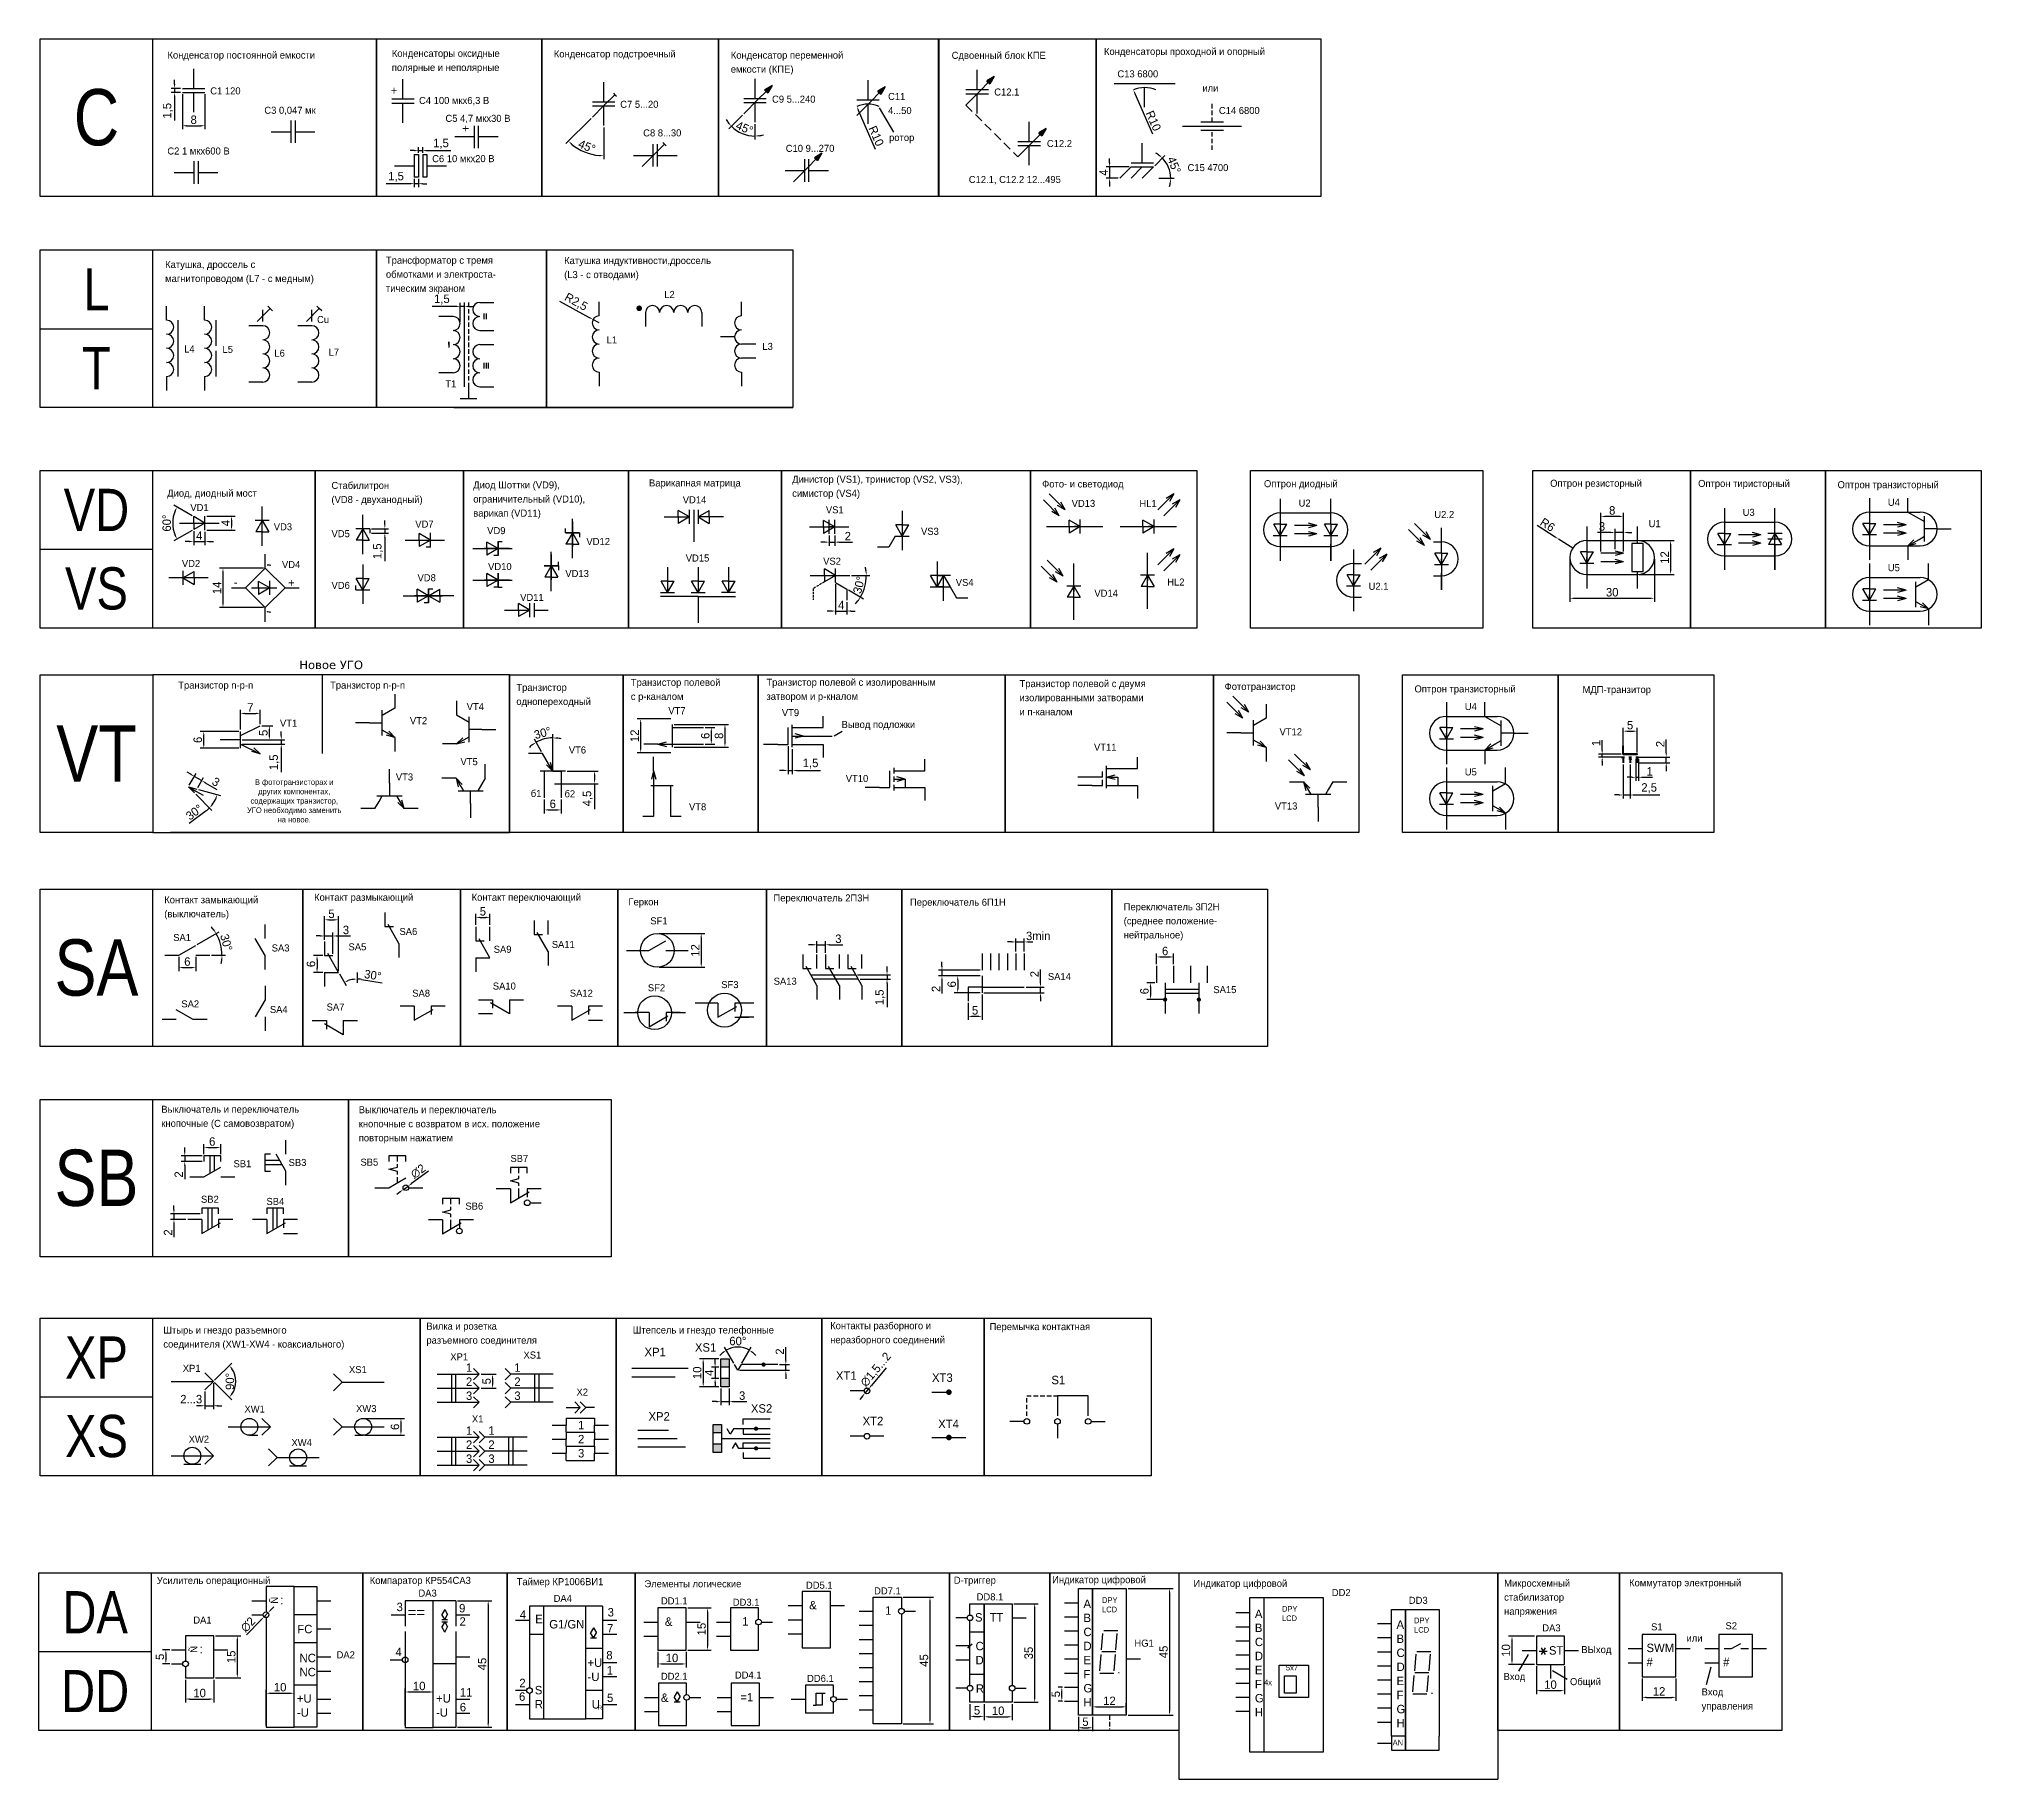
# Model space of a CAD drawing. Header units: millimetres. Extents: x 52 to 1332, y -528 to 1037.
# Drawn here: x 52 to 743, y 256 to 875 of the extents above; entities that cross this region are included whole.
import ezdxf

# ---------------------------------------------------------------- set-up
doc = ezdxf.new("R2010")
doc.units = ezdxf.units.MM
doc.linetypes.add('HIDDEN2', pattern=[4.7625, 3.175, -1.5875])
doc.styles.add('RR08', font='rr.shx', dxfattribs={"width": 0.8})
doc.styles.get("Standard").update_dxf_attribs({"font": 'standarteskd.shx', "height": 3})
doc.dimstyles.new('ISO-25', dxfattribs={"dimtxt": 2, "dimasz": 1.5, "dimexe": 1.25, "dimexo": 0.625, "dimtad": 1, "dimtxsty": 'Standard', "dimcen": 2.5, "dimadec": 0, "dimazin": 0, "dimtfac": 1, "dimtmove": 0, "dimatfit": 3, "dimfxl": 1, "dimarcsym": 0})

msp = doc.modelspace()

# ---------------------------------------------------------------- texts
at = {"linetype": 'Continuous'}
for s, height, p in [('Конденсатор постоянной емкости', 2.5, (98.036, 867.898)), ('Конденсаторы оксидные', 2.5, (177.77, 868.503)), ('Конденсатор подстроечный', 2.5, (235.334, 868.301)), ('Конденсатор переменной', 2.5, (298.224, 867.877)), ('Сдвоенный блок КПЕ', 2.5, (376.716, 867.803)), ('Конденсаторы проходной и опорный', 2.5, (430.836, 869.182)), ('полярные и неполярные', 2.5, (177.77, 863.503)), ('емкости (КПЕ)', 2.5, (298.224, 862.877)), ('C13 6800', 2.5, (435.617, 861.213)), ('C1 120', 2.5, (113.237, 855.158)), ('+', 3, (177.397, 855.039)), ('C12.1', 2.5, (391.844, 854.77)), ('или', 2.5, (465.817, 856.109)), ('С3 0,047 мк', 2.5, (132.46, 848.279)), ('С4 100 мкх6,3 В', 2.5, (187.435, 851.766)), ('C7 5...20', 2.5, (258.937, 850.402)), ('C9 5...240', 2.5, (312.881, 852.228)), ('4...50', 2.5, (354.117, 848.192)), ('С11', 2.5, (354.117, 853.192)), ('C14 6800', 2.5, (471.683, 848.207)), ('C5 4,7 мкх30 В', 2.5, (196.823, 845.41)), ('C8 8...30', 2.5, (267.084, 840.234)), ('C2 1 мкx600 В', 2.5, (97.989, 833.806)), ('C10 9...270', 2.5, (317.75, 834.75)), ('ротор', 2.5, (354.476, 838.589)), ('C12.2', 2.5, (410.555, 836.457)), ('С6 10 мкх20 В', 2.5, (192.096, 831.083)), ('C15 4700', 2.5, (460.543, 827.906)), ('C12.1, C12.2 12...495', 2.5, (382.805, 823.691)), ('Катушка, дроссель с', 2.5, (97.21, 793.479)), ('Трансформатор с тремя', 2.5, (175.665, 794.986)), ('Катушка индуктивности,дроссель', 2.5, (239.007, 794.871)), ('магнитопроводом (L7 - с медным)', 2.5, (97.21, 788.479)), ('тическим экраном', 2.5, (175.665, 784.986)), ('обмотками и электроста-', 2.5, (175.665, 789.986)), ('(L3 - c отводами)', 2.5, (239.007, 789.871)), ('L2', 2.5, (274.58, 782.827)), ('Cu', 2.5, (151.192, 773.906)), ('L1', 2.5, (254.095, 766.651)), ('L3', 2.5, (309.442, 764.369)), ('L4', 2.5, (103.978, 763.445)), ('L5', 2.5, (117.594, 763.314)), ('L6', 2.5, (136.033, 761.968)), ('L7', 2.5, (155.298, 762.334)), ('T1', 2.5, (196.775, 751.076)), ('Варикапная матрица', 2.5, (269.166, 715.832)), ('Динистор (VS1), тринистор (VS2, VS3),', 2.5, (320.05, 717.155)), ('Фото- и светодиод', 2.5, (408.865, 715.485)), ('Оптрон диодный', 2.5, (487.709, 715.586)), ('Оптрон резисторный', 2.5, (589.393, 715.726)), ('Оптрон тиристорный', 2.5, (641.982, 715.667)), ('Оптрон транзисторный', 2.5, (691.536, 715.224)), ('Диод, диодный мост', 2.5, (97.955, 712.231)), ('Стабилитрон', 2.5, (156.301, 714.959)), ('(VD8 - двуханодный)', 2.5, (156.301, 709.959)), ('Диод Шоттки (VD9),', 2.5, (206.699, 715.128)), ('ограничительный (VD10),', 2.5, (206.699, 710.128)), ('VD14', 2.5, (281.156, 709.867)), ('симистор (VS4)', 2.5, (320.05, 712.155)), ('VD13', 2.5, (419.357, 708.577)), ('HL1', 2.5, (443.431, 708.551)), ('U2', 2.5, (500.002, 708.688)), ('U4', 2.5, (709.398, 708.964)), ('VD1', 2.5, (106.166, 707.106)), ('варикап (VD11)', 2.5, (206.699, 705.128)), ('VS1', 2.5, (332.015, 706.301)), ('U2.2', 2.5, (548.235, 704.641)), ('U3', 2.5, (657.82, 705.391)), ('VD3', 2.5, (135.82, 700.257)), ('VD5', 2.5, (156.332, 697.813)), ('VD7', 2.5, (186.107, 701.205)), ('VD9', 2.5, (211.652, 698.895)), ('VD12', 2.5, (246.928, 695.03)), ('VS3', 2.5, (365.829, 698.648)), ('U1', 2.5, (624.399, 701.375)), ('VD15', 2.5, (282.224, 689.164)), ('VS2', 2.5, (331.045, 688.043)), ('VD2', 2.5, (103.166, 687.231)), ('VD4', 2.5, (138.719, 686.842)), ('VD8', 2.5, (186.905, 682.152)), ('VD10', 2.5, (211.977, 686.141)), ('VD13', 2.5, (239.427, 683.652)), ('U5', 2.5, (709.398, 685.73)), ('VD6', 2.5, (156.332, 679.445)), ('VD11', 2.5, (223.369, 675.171)), ('VS4', 2.5, (378.175, 680.486)), ('VD14', 2.5, (427.442, 676.643)), ('HL2', 2.5, (453.309, 680.628)), ('U2.1', 2.5, (524.881, 679.118)), ('Транзистор n-p-n', 2.5, (101.859, 643.98)), ('Транзистор n-p-n', 2.5, (155.819, 643.98)), ('Транзистор ', 2.5, (222.016, 643.182)), ('Транзистор полевой', 2.5, (262.704, 644.979)), ('с p-каналом', 2.5, (262.704, 639.979)), ('Транзистор полевой с изолированным', 2.5, (310.877, 645.004)), ('затвором и p-кналом', 2.5, (310.877, 640.004)), ('Транзистор полевой с двумя', 2.5, (400.832, 644.524)), ('Фототранзистор', 2.5, (473.7, 643.514)), ('Оптрон транзисторный', 2.5, (541.199, 642.645)), ('МДП-транзитор', 2.5, (600.905, 642.416)), ('VT4', 2.5, (204.371, 636.36)), ('однопереходный', 2.5, (222.016, 638.182)), ('VT7', 2.5, (276.015, 634.914)), ('VT9', 2.5, (316.377, 634.219)), ('изолированными затворами', 2.5, (400.832, 639.524)), ('и п-каналом', 2.5, (400.832, 634.524)), ('U4', 2.5, (559.061, 636.385)), ('VT1', 2.5, (138.016, 630.459)), ('VT2', 2.5, (184.195, 631.36)), ('Вывод подложки', 2.5, (337.593, 630.03)), ('VT12', 2.5, (493.24, 627.417)), ('VT6', 2.5, (240.66, 620.947)), ('VT11', 2.5, (427.306, 621.928)), ('VT5', 2.5, (202.164, 616.801)), ('U5', 2.5, (559.061, 613.151)), ('VT3', 2.5, (179.193, 611.36)), ('б1', 2.5, (227.143, 605.486)), ('б2', 2.5, (239.138, 605.364)), ('VT10', 2.5, (339.086, 610.831)), ('VT8', 2.5, (283.369, 600.741)), ('VT13', 2.5, (491.575, 601.041)), ('Контакт замыкающий', 2.5, (96.891, 567.728)), ('Контакт размыкающий', 2.5, (150.143, 568.59)), ('Контакт переключающий', 2.5, (206.134, 568.59)), ('Геркон', 2.5, (261.873, 566.97)), ('Переключатель 2П3Н', 2.5, (313.383, 568.369)), ('Переключатель 6П1Н', 2.5, (361.892, 566.853)), ('Переключатель 3П2Н', 2.5, (437.848, 565.22)), ('(выключатель)', 2.5, (96.891, 562.728)), ('SF1', 2.5, (269.614, 560.227)), ('(среднее положение-', 2.5, (437.848, 560.22)), ('SA1', 2.5, (100.076, 554.311)), ('SA3', 2.5, (135.075, 550.587)), ('SA5', 2.5, (162.375, 550.978)), ('SA6', 2.5, (180.481, 556.442)), ('SA9', 2.5, (213.974, 550.124)), ('SA11', 2.5, (234.608, 551.84)), ('нейтральное)', 2.5, (437.848, 555.22)), ('SA10', 2.5, (213.656, 537.055)), ('SF2', 2.5, (268.766, 536.45)), ('SF3', 2.5, (294.824, 537.571)), ('SA13', 2.5, (313.473, 538.769)), ('SA14', 2.5, (410.913, 540.436)), ('SA2', 2.5, (102.967, 530.718)), ('SA7', 2.5, (154.594, 529.603)), ('SA8', 2.5, (185.019, 534.515)), ('SA12', 2.5, (241.011, 534.515)), ('SA15', 2.5, (469.716, 535.795)), ('SA4', 2.5, (134.433, 528.74)), ('кнопочные (С самовозвратом)', 2.5, (95.854, 488.255)), ('Выключатель и переключатель', 2.5, (95.854, 493.255)), ('Выключатель и переключатель', 2.5, (166.014, 493.111)), ('кнопочные с возвратом в исх. положение', 2.5, (166.014, 488.111)), ('повторным нажатием', 2.5, (166.014, 483.111)), ('SB1', 2.5, (121.524, 473.915)), ('SB3', 2.5, (141.093, 474.37)), ('SB5', 2.5, (166.613, 474.474)), ('SB7', 2.5, (219.925, 475.793)), ('SB2', 2.5, (109.955, 461.289)), ('SB4', 2.5, (133.216, 460.514)), ('SB6', 2.5, (203.909, 458.853)), ('Штырь и гнездо разъемного', 2.5, (96.569, 414.807)), ('Вилка и розетка', 2.5, (190.044, 416.192)), ('Штепсель и гнездо телефонные', 2.5, (263.393, 414.829)), ('соединителя (XW1-XW4 - коаксиального)', 2.5, (96.569, 409.807)), ('разъемного соединителя', 2.5, (190.044, 411.192)), ('XP1', 2.5, (198.539, 405.312)), ('XS1', 2.5, (224.55, 405.933)), ('XP1', 2.5, (103.469, 401.207)), ('XS1', 2.5, (162.527, 400.756)), ('X2', 2.5, (243.393, 392.765)), ('XW1', 2.5, (125.4, 386.744)), ('XW3', 2.5, (165.052, 386.893)), ('X1', 2.5, (206.233, 383.208)), ('XW2', 2.5, (105.575, 376.017)), ('XW4', 2.5, (142.096, 374.826))]:
    msp.add_text(s, height=height, dxfattribs=at).set_placement(p)
msp.add_text('+', height=3, rotation=90, dxfattribs=at).set_placement((205.47, 841.867))
at = {"color": 7, "linetype": 'Continuous'}
for s, height, p in [('Контакты разборного и ', 2.5, (333.547, 416.361)), ('Перемычка контактная', 2.5, (390.175, 416.029)), ('XP1', 3, (267.568, 406.774)), ('XS1', 3, (285.483, 408.38)), ('неразборного соединений', 2.5, (333.547, 411.361)), ('XT1', 3, (335.583, 398.386)), ('XT3', 3, (369.725, 397.651)), ('S1', 3, (412.152, 396.807)), ('XP2', 3, (268.968, 383.879)), ('XS2', 3, (305.373, 386.695)), ('XT2', 3, (345.08, 382.23)), ('XT4', 3, (371.923, 381.195)), ('Усилитель операционный', 2.5, (94.237, 325.825)), ('Компаратор КР554СА3', 2.5, (169.919, 325.853)), ('Таймер КР1006ВИ1', 2.5, (222.119, 325.394)), ('Элементы логические', 2.5, (267.537, 324.638)), ('DD5.1', 2.5, (324.935, 324.122)), ('DD7.1', 2.5, (349.145, 322.122)), ('D-триггер', 2.5, (377.485, 325.904)), ('Индикатор цифровой', 2.5, (412.403, 326.104)), ('Индикатор цифровой', 2.5, (462.652, 324.789)), ('Микросхемный', 2.5, (573.039, 324.859)), ('Коммутатор электронный', 2.5, (617.447, 324.997)), ('DA3', 2.5, (187.222, 321.329)), ('DA4', 2.5, (235.265, 319.455)), ('DD1.1', 2.5, (273.383, 318.574)), ('DD3.1', 2.5, (298.929, 318.079)), ('DD8.1', 2.5, (385.589, 319.992)), ('A', 3, (423.562, 317.285)), ('DD2', 2.5, (511.806, 321.517)), ('DD3', 2.5, (539.182, 318.761)), ('стабилизатор', 2.5, (573.039, 319.859)), ('DA1', 2.5, (107.216, 311.747)), ('B', 3, (423.562, 312.285)), ('A', 3, (484.471, 313.739)), ('B', 3, (484.471, 308.739)), ('A', 3, (534.804, 309.867)), ('напряжения', 2.5, (573.039, 314.859)), ('DA3', 2.5, (586.608, 308.978)), ('S1', 2.5, (625.266, 309.338)), ('S2', 2.5, (651.714, 309.71)), ('C', 3, (423.562, 307.285)), ('D', 3, (423.562, 302.285)), ('HG1', 2.5, (441.676, 303.552)), ('C', 3, (484.471, 303.739)), ('B', 3, (534.804, 304.867)), ('ВЫход', 2.5, (600.475, 301.254)), ('или', 2.5, (637.873, 305.343)), ('DA2', 2.5, (158.129, 299.405)), ('E', 3, (423.562, 297.285)), ('D', 3, (484.471, 298.739)), ('C', 3, (534.804, 299.867)), ('D', 3, (534.804, 294.867)), ('DD2.1', 2.5, (273.383, 291.771)), ('DD4.1', 2.5, (299.675, 292.207)), ('DD6.1', 2.5, (325.325, 291.023)), ('G', 3, (423.562, 287.285)), ('F', 3, (423.562, 292.285)), ('.', 3, (435.605, 294.109)), ('E', 3, (484.471, 293.739)), ('F', 3, (484.471, 288.739)), ('E', 3, (534.804, 289.867)), ('Вход', 2.5, (572.845, 291.685)), ('Общий', 2.5, (596.448, 289.871)), ('H', 3, (423.562, 282.285)), ('G', 3, (484.471, 283.739)), ('F', 3, (534.804, 284.867)), ('.', 3, (546.847, 286.692)), ('управления', 2.5, (643.222, 281.207)), ('Вход', 2.5, (643.222, 286.207)), ('H', 3, (484.471, 278.739)), ('G', 3, (534.804, 279.867)), ('H', 3, (534.804, 274.867))]:
    msp.add_text(s, height=height, dxfattribs=at).set_placement(p)
at = {"color": 7, "linetype": 'Continuous', "lineweight": -3, "attachment_point": 5, "style": 'RR08'}
for s, insert, char_height, width in [('{\\fArial|b0|i0|c0|p34;C}', (72.802, 846.914), 20, 40), ('{\\fArial|b0|i0|c0|p34;L}', (72.802, 785.904), 15, 40), ('{\\fArial|b0|i0|c0|p34;T}', (72.802, 757.909), 15, 40), ('{\\fArial|b0|i0|c0|p34;VD}', (72.802, 707.502), 15, 40), ('{\\fArial|b0|i0|c0|p34;VS}', (72.802, 679.507), 15, 40), ('{\\fVerdana|b0|i0|c204|p34;\\W1;\\C1;Новое УГО}', (156.211, 652.421), 3, 126.81888), ('{\\fArial|b0|i0|c0|p34;VT}', (72.802, 620.926), 20, 40), ('{\\fArial|b0|i0|c0|p34;SA}', (72.802, 544.763), 20, 40), ('{\\fArial|b0|i0|c0|p34;SB}', (72.802, 470.029), 20, 40), ('{\\fArial|b0|i0|c0|p34;XP}', (72.802, 406.293), 15, 40), ('{\\fArial|b0|i0|c0|p34;XS}', (72.802, 378.297), 15, 40), ('{\\fArial|b0|i0|c0|p34;DA}', (72.326, 315.788), 15, 40), ('{\\fArial|b0|i0|c0|p34;DD}', (72.326, 287.792), 15, 40)]:
    msp.add_mtext(s, dxfattribs=dict(at, insert=insert, char_height=char_height, width=width))
at = {"linetype": 'Continuous', "insert": (231.322, 628.244), "char_height": 3, "attachment_point": 5, "rotation": 15}
msp.add_mtext('30°', dxfattribs=at)
at = {"color": 7, "linetype": 'Continuous', "lineweight": -3, "insert": (143.078, 604.11), "char_height": 2, "width": 68.20006, "attachment_point": 5}
msp.add_mtext('В фототранзисторах и \\Pдругих компонентах, \\Pсодержащих транзистор, \\PУГО необходимо заменить \\Pна новое.', dxfattribs=at)
at = {"linetype": 'Continuous', "char_height": 3, "attachment_point": 5}
for s, insert in [('{\\Fstandarteskd.shx;3min}', (407.469, 556.108)), ('{\\Fstandarteskd.shx;2...3}', (106.464, 391.487))]:
    msp.add_mtext(s, dxfattribs=dict(at, insert=insert))
at = {"color": 7, "linetype": 'Continuous', "insert": (349.862, 401.914), "char_height": 3, "attachment_point": 5, "rotation": 50}
msp.add_mtext('{\\Fstandarteskd.shx;∅1,5...2}', dxfattribs=at)
at = {"color": 7, "linetype": 'Continuous', "attachment_point": 1}
for s, insert, char_height, width in [('DPY\\PLCD', (430.148, 321.097), 2, 14.07969), ('DPY\\PLCD', (494.083, 317.976), 2, 14.07969), ('DPY\\PLCD', (541.034, 313.863), 2, 14.07969), (' {\\H0.6667x;5x7}', (494.376, 297.106), 3, 10.36398), (' 4x', (486.985, 291.833), 2, 5.45028), ('AN', (533.424, 270.438), 2, 6.40031)]:
    msp.add_mtext(s, dxfattribs=dict(at, insert=insert, char_height=char_height, width=width))

# ---------------------------------------------------------------- blocks, each defined once
blk = doc.blocks.new('q')
at = {"color": 7, "linetype": 'Continuous', "insert": (302.79, 325.02), "char_height": 2.5312, "width": 4.6528, "attachment_point": 1, "rotation": 90}
blk.add_mtext('{\\fUniversalMath1 BT|b0|i0|c2|p16;Ñ}', dxfattribs=at)
at = {"color": 7, "linetype": 'Continuous', "insert": (306.13, 327.86), "char_height": 3, "width": 3.9448, "attachment_point": 1}
blk.add_mtext('{\\fUniversalMath1 BT|b0|i0|c2|p16;:}', dxfattribs=at)
blk = doc.blocks.new('DA1')
at = {"color": 7, "linetype": 'Continuous'}
for p, q in [((296.1, 326.09), (301.1, 326.09)), ((311.1, 326.09), (316.1, 326.09)), ((296.1, 321.09), (300.1, 321.09))]:
    blk.add_line(p, q, dxfattribs=at)
blk.add_lwpolyline([(301.1, 320.09), (301.1, 316.09), (311.1, 316.09), (311.1, 331.09), (301.1, 331.09), (301.1, 322.09)], dxfattribs=at)
blk.add_circle((301.1, 321.09), 1, dxfattribs=at)
blk.add_blockref('q', (0, 0), dxfattribs=at)
blk = doc.blocks.new('DA2')
at = {"color": 7, "linetype": 'Continuous'}
for p, q in [((350.73, 331.72), (358.73, 331.72)), ((358.73, 331.72), (358.73, 281.72)), ((335.73, 326.72), (340.73, 326.72)), ((358.73, 326.72), (363.73, 326.72)), ((335.73, 321.72), (339.73, 321.72)), ((358.73, 321.72), (350.73, 321.72)), ((350.73, 281.72), (350.73, 316.72)), ((358.73, 311.72), (350.73, 311.72)), ((358.73, 316.72), (363.73, 316.72)), ((358.73, 306.72), (363.73, 306.72)), ((358.73, 301.72), (363.73, 301.72)), ((358.73, 296.72), (350.73, 296.72)), ((358.73, 291.72), (363.73, 291.72)), ((358.73, 286.72), (363.73, 286.72)), ((358.73, 281.72), (350.73, 281.72))]:
    blk.add_line(p, q, dxfattribs=at)
blk.add_lwpolyline([(340.73, 320.72), (340.73, 281.72), (350.73, 281.72), (350.73, 331.72), (340.73, 331.72), (340.73, 322.72)], dxfattribs=at)
blk.add_circle((340.73, 321.72), 1, dxfattribs=at)
blk.add_blockref('q', (39.63, 0.62), dxfattribs=at)
for s, p in [('FC', (351.85, 315.14)), ('NC', (352.64, 304.86)), ('NC', (352.64, 299.86)), ('+U', (351.71, 290.5)), ('-U', (351.71, 285.5))]:
    blk.add_text(s, height=3, dxfattribs=at).set_placement(p)
blk = doc.blocks.new('*D285')
at = {"color": 0, "linetype": 'Continuous', "lineweight": -2, "transparency": 16777216}
for p, q in [((115.08, 307.43), (124.1, 307.43)), ((122.85, 305.93), (122.85, 293.93)), ((115.08, 292.43), (124.1, 292.43))]:
    blk.add_line(p, q, dxfattribs=at)
at = {"color": 0, "linetype": 'Continuous', "lineweight": -3, "transparency": 16777216}
for points in [[(122.6, 305.93), (123.1, 305.93), (122.85, 307.43)], [(122.6, 293.93), (123.1, 293.93), (122.85, 292.43)]]:
    blk.add_solid(points, dxfattribs=at)
at = {"layer": 'Defpoints', "color": 0, "linetype": 'Continuous', "lineweight": -3, "transparency": 16777216}
for p in [(114.46, 307.43), (114.46, 292.43), (122.85, 292.43)]:
    blk.add_point(p, dxfattribs=at)
at = {"color": 0, "linetype": 'Continuous', "transparency": 16777216, "insert": (120.72, 299.93), "char_height": 3, "attachment_point": 5, "rotation": 90}
blk.add_mtext('15', dxfattribs=at)
blk = doc.blocks.new('*D286')
at = {"color": 0, "linetype": 'Continuous', "lineweight": -2, "transparency": 16777216}
for p, q in [((104.46, 291.81), (104.46, 283.68)), ((114.46, 291.81), (114.46, 283.68)), ((105.96, 284.93), (112.96, 284.93))]:
    blk.add_line(p, q, dxfattribs=at)
at = {"color": 0, "linetype": 'Continuous', "lineweight": -3, "transparency": 16777216}
for points in [[(105.96, 285.18), (105.96, 284.68), (104.46, 284.93)], [(112.96, 285.18), (112.96, 284.68), (114.46, 284.93)]]:
    blk.add_solid(points, dxfattribs=at)
at = {"layer": 'Defpoints', "color": 0, "linetype": 'Continuous', "lineweight": -3, "transparency": 16777216}
for p in [(104.46, 292.43), (114.46, 292.43), (114.46, 284.93)]:
    blk.add_point(p, dxfattribs=at)
at = {"color": 0, "linetype": 'Continuous', "transparency": 16777216, "insert": (109.46, 287.06), "char_height": 3, "attachment_point": 5}
blk.add_mtext('10', dxfattribs=at)
blk = doc.blocks.new('*D287')
at = {"color": 0, "linetype": 'Continuous', "lineweight": -2, "transparency": 16777216}
for p, q in [((98.83, 302.43), (96.22, 302.43)), ((98.83, 297.43), (96.22, 297.43)), ((97.47, 300.93), (97.47, 298.93))]:
    blk.add_line(p, q, dxfattribs=at)
at = {"color": 0, "linetype": 'Continuous', "lineweight": -3, "transparency": 16777216}
for points in [[(97.22, 300.93), (97.72, 300.93), (97.47, 302.43)], [(97.22, 298.93), (97.72, 298.93), (97.47, 297.43)]]:
    blk.add_solid(points, dxfattribs=at)
at = {"layer": 'Defpoints', "color": 0, "linetype": 'Continuous', "lineweight": -3, "transparency": 16777216}
for p in [(97.47, 297.43), (99.46, 302.43), (99.46, 297.43)]:
    blk.add_point(p, dxfattribs=at)
at = {"color": 0, "linetype": 'Continuous', "transparency": 16777216, "insert": (95.34, 299.93), "char_height": 3, "attachment_point": 5, "rotation": 90}
blk.add_mtext('5', dxfattribs=at)
blk = doc.blocks.new('*D288')
at = {"color": 0, "linetype": 'Continuous', "lineweight": -2, "transparency": 16777216}
for p, q in [((134.82, 316.66), (135.87, 317.73)), ((126.08, 307.77), (131.31, 313.09)), ((133.76, 315.59), (132.36, 314.16))]:
    blk.add_line(p, q, dxfattribs=at)
at = {"color": 0, "linetype": 'Continuous', "lineweight": -3, "transparency": 16777216}
for points in [[(131.13, 313.27), (131.49, 312.92), (132.36, 314.16)], [(134.64, 316.84), (134.99, 316.49), (133.76, 315.59)]]:
    blk.add_solid(points, dxfattribs=at)
at = {"layer": 'Defpoints', "color": 0, "linetype": 'Continuous', "lineweight": -3, "transparency": 16777216}
for p in [(132.36, 314.16), (133.76, 315.59)]:
    blk.add_point(p, dxfattribs=at)
at = {"color": 0, "linetype": 'Continuous', "transparency": 16777216, "insert": (126.66, 311.38), "char_height": 3, "attachment_point": 5, "rotation": 45.5342}
blk.add_mtext('∅2', dxfattribs=at)
blk = doc.blocks.new('*D289')
at = {"color": 0, "linetype": 'Continuous', "lineweight": -2, "transparency": 16777216}
for p, q in [((133.06, 275.5), (133.06, 288.24)), ((134.56, 286.99), (141.56, 286.99)), ((143.06, 275.5), (143.06, 288.24))]:
    blk.add_line(p, q, dxfattribs=at)
at = {"color": 0, "linetype": 'Continuous', "lineweight": -3, "transparency": 16777216}
for points in [[(134.56, 287.24), (134.56, 286.74), (133.06, 286.99)], [(141.56, 287.24), (141.56, 286.74), (143.06, 286.99)]]:
    blk.add_solid(points, dxfattribs=at)
at = {"layer": 'Defpoints', "color": 0, "linetype": 'Continuous', "lineweight": -3, "transparency": 16777216}
for p in [(143.06, 286.99), (133.06, 274.88), (143.06, 274.88)]:
    blk.add_point(p, dxfattribs=at)
at = {"color": 0, "linetype": 'Continuous', "transparency": 16777216, "insert": (138.06, 289.12), "char_height": 3, "attachment_point": 5}
blk.add_mtext('10', dxfattribs=at)
blk = doc.blocks.new('*U376')
at = {"color": 7, "linetype": 'Continuous'}
for p, q in [((390.48, 347.88), (382.48, 347.88)), ((390.48, 347.88), (390.48, 338.88)), ((367.48, 342.88), (372.48, 342.88)), ((386.55, 344.76), (385.51, 342.96)), ((386.55, 341.16), (385.51, 342.96)), ((385.51, 341.16), (387.58, 341.16)), ((385.51, 340.36), (387.58, 340.36)), ((386.55, 340.36), (385.51, 338.56)), ((386.55, 336.76), (385.51, 338.56)), ((386.55, 344.76), (387.58, 342.96)), ((386.55, 341.16), (387.58, 342.96)), ((386.55, 340.36), (387.58, 338.56)), ((386.55, 336.76), (387.58, 338.56)), ((390.48, 342.88), (395.48, 342.88)), ((382.48, 302.88), (382.48, 337.88)), ((390.48, 336.88), (390.48, 302.88)), ((367.17, 326.82), (371.17, 326.82)), ((390.4, 325.41), (382.4, 325.41)), ((390.48, 327.88), (395.48, 327.88)), ((390.48, 312.88), (395.48, 312.88)), ((390.48, 307.88), (395.48, 307.88)), ((390.48, 302.88), (382.48, 302.88))]:
    blk.add_line(p, q, dxfattribs=at)
blk.add_lwpolyline([(372.48, 336.88), (372.48, 302.88), (382.48, 302.88), (382.48, 347.88), (372.48, 347.88), (372.48, 338.88)], dxfattribs=at)
blk.add_circle((372.48, 326.9), 1, dxfattribs=at)
for s, height, p in [('3', 3, (369.42, 344.17)), ('9', 3, (391.65, 343.73)), ('==', 4, (373.36, 341.78)), ('2', 3, (391.78, 338.99)), ('4', 3, (369.05, 328.19)), ('+U', 3, (383.46, 311.67)), ('6', 3, (391.9, 308.57)), ('11', 3, (391.9, 313.83)), ('-U', 3, (383.46, 306.67))]:
    blk.add_text(s, height=height, dxfattribs=at).set_placement(p)
blk = doc.blocks.new('*D291')
at = {"color": 0, "linetype": 'Continuous', "lineweight": -2, "transparency": 16777216}
for p, q in [((182.5, 275.5), (182.5, 288.69)), ((184, 287.44), (191, 287.44)), ((192.5, 275.5), (192.5, 288.69))]:
    blk.add_line(p, q, dxfattribs=at)
at = {"color": 0, "linetype": 'Continuous', "lineweight": -3, "transparency": 16777216}
for points in [[(184, 287.69), (184, 287.19), (182.5, 287.44)], [(191, 287.69), (191, 287.19), (192.5, 287.44)]]:
    blk.add_solid(points, dxfattribs=at)
at = {"layer": 'Defpoints', "color": 0, "linetype": 'Continuous', "lineweight": -3, "transparency": 16777216}
for p in [(192.5, 287.44), (182.5, 274.88), (192.5, 274.88)]:
    blk.add_point(p, dxfattribs=at)
at = {"color": 0, "linetype": 'Continuous', "transparency": 16777216, "insert": (187.5, 289.56), "char_height": 3, "attachment_point": 5}
blk.add_mtext('10', dxfattribs=at)
blk = doc.blocks.new('*D292')
at = {"color": 0, "linetype": 'Continuous', "lineweight": -2, "transparency": 16777216}
for p, q in [((201.13, 319.88), (213.26, 319.88)), ((212.01, 318.38), (212.01, 276.38)), ((201.13, 274.88), (213.26, 274.88))]:
    blk.add_line(p, q, dxfattribs=at)
at = {"color": 0, "linetype": 'Continuous', "lineweight": -3, "transparency": 16777216}
for points in [[(211.76, 318.38), (212.26, 318.38), (212.01, 319.88)], [(211.76, 276.38), (212.26, 276.38), (212.01, 274.88)]]:
    blk.add_solid(points, dxfattribs=at)
at = {"layer": 'Defpoints', "color": 0, "linetype": 'Continuous', "lineweight": -3, "transparency": 16777216}
for p in [(200.5, 319.88), (200.5, 274.88), (212.01, 274.88)]:
    blk.add_point(p, dxfattribs=at)
at = {"color": 0, "linetype": 'Continuous', "transparency": 16777216, "insert": (209.89, 297.38), "char_height": 3, "attachment_point": 5, "rotation": 90}
blk.add_mtext('45', dxfattribs=at)
blk = doc.blocks.new('DA4')
at = {"color": 7, "linetype": 'Continuous'}
for p, q in [((461.17, 346.33), (461.17, 317.33)), ((466.17, 346.33), (461.17, 346.33)), ((481.17, 346.33), (466.17, 346.33)), ((466.17, 346.33), (466.17, 306.33)), ((487.17, 346.33), (481.17, 346.33)), ((481.17, 306.33), (481.17, 346.33)), ((487.17, 346.33), (487.17, 306.33)), ((456.17, 341.33), (461.17, 341.33)), ((483.9, 338.67), (482.86, 336.87)), ((483.9, 338.67), (484.94, 336.87)), ((487.17, 341.33), (492.17, 341.33)), ((461.17, 336.33), (466.17, 336.33)), ((487.17, 331.33), (481.17, 331.33)), ((483.9, 335.08), (482.86, 336.87)), ((482.86, 335.08), (484.94, 335.08)), ((483.9, 335.08), (484.94, 336.87)), ((487.17, 336.33), (492.17, 336.33)), ((487.17, 326.33), (492.17, 326.33)), ((487.17, 321.33), (492.17, 321.33)), ((460.17, 316.33), (456.17, 316.33)), ((456.17, 311.33), (461.17, 311.33)), ((461.17, 315.33), (461.17, 306.33)), ((487.17, 316.33), (481.17, 316.33)), ((487.17, 311.33), (492.17, 311.33)), ((461.17, 306.33), (466.17, 306.33)), ((466.17, 306.33), (481.17, 306.33)), ((487.17, 306.33), (481.17, 306.33))]:
    blk.add_line(p, q, dxfattribs=at)
blk.add_circle((461.17, 316.33), 1, dxfattribs=at)
for s, height, p in [('3', 3, (488.94, 342.66)), ('4', 3, (457.74, 341.84)), ('E', 3, (463.2, 340.24)), ('G1/GN', 3, (468.19, 338.4)), ('7', 3, (488.74, 336.97)), ('+U', 3, (481.8, 324.72)), ('8', 3, (488.46, 327.4)), ('1', 3, (488.6, 322.01)), ('2', 3, (457.57, 317.53)), ('S', 3, (463.07, 314.98)), ('-U', 3, (481.8, 319.72)), ('6', 3, (457.46, 312.69)), ('R', 3, (463.07, 309.98)), ('U', 3, (483.31, 309.92)), ('R', 1.5, (485.52, 309.48)), ('5', 3, (488.72, 312.24))]:
    blk.add_text(s, height=height, dxfattribs=at).set_placement(p)
blk = doc.blocks.new('DD1')
at = {"color": 7, "linetype": 'Continuous'}
for p, q in [((457.5, 343.1), (462.5, 343.1)), ((472.5, 343.1), (477.5, 343.1)), ((457.5, 338.1), (462.5, 338.1))]:
    blk.add_line(p, q, dxfattribs=at)
blk.add_lwpolyline([(462.5, 339.1), (462.5, 333.1), (472.5, 333.1), (472.5, 348.1), (462.5, 348.1), (462.5, 339.1)], dxfattribs=at)
blk.add_text('&', height=3, dxfattribs=at).set_placement((464.95, 341.75))
blk = doc.blocks.new('DD2')
at = {"color": 7, "linetype": 'Continuous'}
for p, q in [((457.5, 321.55), (462.5, 321.55)), ((469.16, 323.5), (468.12, 321.7)), ((469.16, 319.9), (468.12, 321.7)), ((468.12, 319.9), (470.2, 319.9)), ((469.16, 323.5), (470.2, 321.7)), ((469.16, 319.9), (470.2, 321.7)), ((473.5, 321.55), (477.5, 321.55)), ((457.5, 316.55), (462.5, 316.55))]:
    blk.add_line(p, q, dxfattribs=at)
for points in [[(472.5, 322.55), (472.5, 326.55), (462.5, 326.55), (462.5, 315.55)], [(462.5, 315.55), (462.5, 311.55), (472.5, 311.55), (472.5, 320.55)]]:
    blk.add_lwpolyline(points, dxfattribs=at)
blk.add_circle((472.5, 321.55), 1, dxfattribs=at)
blk.add_text('&', height=3, dxfattribs=at).set_placement((463.35, 319.93))
blk = doc.blocks.new('DD3')
at = {"color": 7, "linetype": 'Continuous'}
for p, q in [((483.26, 343.1), (488.26, 343.1)), ((499.26, 343.1), (503.26, 343.1)), ((483.26, 338.1), (488.26, 338.1))]:
    blk.add_line(p, q, dxfattribs=at)
for points in [[(498.26, 344.1), (498.26, 348.1), (488.26, 348.1), (488.26, 337.1)], [(488.26, 337.1), (488.26, 333.1), (498.26, 333.1), (498.26, 342.1)]]:
    blk.add_lwpolyline(points, dxfattribs=at)
blk.add_circle((498.26, 343.1), 1, dxfattribs=at)
blk.add_text('1', height=3, dxfattribs=at).set_placement((492.46, 341.84))
blk = doc.blocks.new('DD4')
at = {"color": 7, "linetype": 'Continuous'}
for p, q in [((483.39, 321.55), (488.39, 321.55)), ((498.39, 321.55), (503.39, 321.55)), ((483.39, 316.55), (488.39, 316.55))]:
    blk.add_line(p, q, dxfattribs=at)
blk.add_lwpolyline([(488.39, 317.55), (488.39, 311.55), (498.39, 311.55), (498.39, 326.55), (488.39, 326.55), (488.39, 317.55)], dxfattribs=at)
blk.add_text('=1', height=3, dxfattribs=at).set_placement((491.61, 320.11))
blk = doc.blocks.new('*D298')
at = {"color": 0, "linetype": 'Continuous', "lineweight": -2, "transparency": 16777216}
for p, q in [((272.33, 301.67), (272.33, 296.15)), ((273.83, 297.4), (280.83, 297.4)), ((282.33, 301.67), (282.33, 296.15))]:
    blk.add_line(p, q, dxfattribs=at)
at = {"color": 0, "linetype": 'Continuous', "lineweight": -3, "transparency": 16777216}
for points in [[(273.83, 297.65), (273.83, 297.15), (272.33, 297.4)], [(280.83, 297.65), (280.83, 297.15), (282.33, 297.4)]]:
    blk.add_solid(points, dxfattribs=at)
at = {"layer": 'Defpoints', "color": 0, "linetype": 'Continuous', "lineweight": -3, "transparency": 16777216}
for p in [(272.33, 302.3), (282.33, 302.3), (282.33, 297.4)]:
    blk.add_point(p, dxfattribs=at)
at = {"color": 0, "linetype": 'Continuous', "transparency": 16777216, "insert": (277.33, 299.53), "char_height": 3, "attachment_point": 5}
blk.add_mtext('10', dxfattribs=at)
blk = doc.blocks.new('*D299')
at = {"color": 0, "linetype": 'Continuous', "lineweight": -2, "transparency": 16777216}
for p, q in [((282.96, 317.3), (291.21, 317.3)), ((289.96, 315.8), (289.96, 303.8)), ((282.96, 302.3), (291.21, 302.3))]:
    blk.add_line(p, q, dxfattribs=at)
at = {"color": 0, "linetype": 'Continuous', "lineweight": -3, "transparency": 16777216}
for points in [[(289.71, 315.8), (290.21, 315.8), (289.96, 317.3)], [(289.71, 303.8), (290.21, 303.8), (289.96, 302.3)]]:
    blk.add_solid(points, dxfattribs=at)
at = {"layer": 'Defpoints', "color": 0, "linetype": 'Continuous', "lineweight": -3, "transparency": 16777216}
for p in [(282.33, 317.3), (282.33, 302.3), (289.96, 302.3)]:
    blk.add_point(p, dxfattribs=at)
at = {"color": 0, "linetype": 'Continuous', "transparency": 16777216, "insert": (287.84, 309.8), "char_height": 3, "attachment_point": 5, "rotation": 90}
blk.add_mtext('15', dxfattribs=at)
blk = doc.blocks.new('DD5')
at = {"color": 7, "linetype": 'Continuous'}
for p, q in [((512.27, 340.3), (517.27, 340.3)), ((527.27, 340.3), (532.27, 340.3)), ((512.27, 335.3), (517.27, 335.3)), ((512.27, 330.3), (517.27, 330.3)), ((517.27, 330.3), (517.27, 325.3))]:
    blk.add_line(p, q, dxfattribs=at)
blk.add_lwpolyline([(517.27, 336.3), (517.27, 325.3), (527.27, 325.3), (527.27, 345.3), (517.27, 345.3), (517.27, 336.3)], dxfattribs=at)
blk.add_text('&', height=3, dxfattribs=at).set_placement((519.72, 338.96))
blk = doc.blocks.new('DD6')
at = {"color": 7, "linetype": 'Continuous'}
for p, q in [((530.4, 311.63), (531.48, 311.63)), ((519.44, 309.45), (524.44, 309.45)), ((534.44, 304.45), (524.44, 304.45)), ((527.19, 307.32), (528.28, 307.32)), ((534.44, 304.45), (534.44, 308.45)), ((535.44, 309.45), (539.44, 309.45))]:
    blk.add_line(p, q, dxfattribs=at)
blk.add_lwpolyline([(534.44, 310.45), (534.44, 314.45), (524.44, 314.45), (524.44, 304.45)], dxfattribs=at)
blk.add_lwpolyline([(528.28, 311.63), (530.4, 311.63), (530.4, 307.32), (528.28, 307.32)], close=True, dxfattribs=at)
blk.add_circle((534.44, 309.45), 1, dxfattribs=at)
blk = doc.blocks.new('DD7')
at = {"color": 7, "linetype": 'Continuous'}
for p, q in [((542.12, 331.72), (547.12, 331.72)), ((558.12, 331.72), (562.12, 331.72)), ((542.12, 326.72), (547.12, 326.72)), ((542.12, 321.72), (547.12, 321.72)), ((542.12, 316.72), (547.12, 316.72)), ((542.12, 311.72), (547.12, 311.72)), ((542.12, 306.72), (547.12, 306.72)), ((542.12, 301.72), (547.12, 301.72)), ((542.12, 296.72), (547.12, 296.72))]:
    blk.add_line(p, q, dxfattribs=at)
blk.add_lwpolyline([(557.12, 330.72), (557.12, 291.72), (547.12, 291.72), (547.12, 336.72), (557.12, 336.72), (557.12, 332.72)], dxfattribs=at)
blk.add_circle((557.12, 331.72), 1, dxfattribs=at)
blk.add_text('1', height=3, dxfattribs=at).set_placement((551.32, 330.46))
blk = doc.blocks.new('*D303')
at = {"color": 0, "linetype": 'Continuous', "lineweight": -2, "transparency": 16777216}
for p, q in [((359.48, 321.13), (370.26, 321.13)), ((369.01, 319.63), (369.01, 277.63)), ((359.48, 276.13), (370.26, 276.13))]:
    blk.add_line(p, q, dxfattribs=at)
at = {"color": 0, "linetype": 'Continuous', "lineweight": -3, "transparency": 16777216}
for points in [[(368.76, 319.63), (369.26, 319.63), (369.01, 321.13)], [(368.76, 277.63), (369.26, 277.63), (369.01, 276.13)]]:
    blk.add_solid(points, dxfattribs=at)
at = {"layer": 'Defpoints', "color": 0, "linetype": 'Continuous', "lineweight": -3, "transparency": 16777216}
for p in [(358.86, 321.13), (358.86, 276.13), (369.01, 276.13)]:
    blk.add_point(p, dxfattribs=at)
at = {"color": 0, "linetype": 'Continuous', "transparency": 16777216, "insert": (366.88, 298.63), "char_height": 3, "attachment_point": 5, "rotation": 90}
blk.add_mtext('45', dxfattribs=at)
blk = doc.blocks.new('DD8')
at = {"color": 7, "linetype": 'Continuous'}
for p, q in [((575.17, 339.57), (571.17, 339.57)), ((591.17, 339.57), (596.17, 339.57)), ((576.17, 334.57), (581.17, 334.57)), ((576.17, 329.57), (571.17, 329.57)), ((576.17, 324.57), (571.17, 324.57)), ((575.35, 328.74), (576.17, 329.57)), ((576.17, 329.57), (576.99, 330.39)), ((576.17, 319.57), (581.17, 319.57)), ((575.17, 314.57), (571.17, 314.57)), ((592.17, 314.57), (596.17, 314.57))]:
    blk.add_line(p, q, dxfattribs=at)
for points in [[(576.17, 340.57), (576.17, 344.57), (581.17, 344.57), (581.17, 309.57), (576.17, 309.57), (576.17, 313.57)], [(576.17, 315.57), (576.17, 338.57)], [(591.17, 313.57), (591.17, 309.57), (581.17, 309.57), (581.17, 344.57), (591.17, 344.57), (591.17, 315.57)]]:
    blk.add_lwpolyline(points, dxfattribs=at)
for centre in [(576.17, 339.57), (576.17, 314.57), (591.17, 314.57)]:
    blk.add_circle(centre, 1, dxfattribs=at)
for s, p in [('S', (577.94, 338.23)), ('TT', (583.14, 338.25)), ('C', (578.15, 328.04)), ('D', (578.15, 323.04)), ('R', (578.26, 312.95))]:
    blk.add_text(s, height=3, dxfattribs=at).set_placement(p)
blk = doc.blocks.new('*D305')
at = {"color": 0, "linetype": 'Continuous', "lineweight": -2, "transparency": 16777216}
for p, q in [((398.85, 318.79), (407.46, 318.79)), ((406.21, 317.29), (406.21, 285.29)), ((398.85, 283.79), (407.46, 283.79))]:
    blk.add_line(p, q, dxfattribs=at)
at = {"color": 0, "linetype": 'Continuous', "lineweight": -3, "transparency": 16777216}
for points in [[(405.96, 317.29), (406.46, 317.29), (406.21, 318.79)], [(405.96, 285.29), (406.46, 285.29), (406.21, 283.79)]]:
    blk.add_solid(points, dxfattribs=at)
at = {"layer": 'Defpoints', "color": 0, "linetype": 'Continuous', "lineweight": -3, "transparency": 16777216}
for p in [(398.22, 318.79), (398.22, 283.79), (406.21, 283.79)]:
    blk.add_point(p, dxfattribs=at)
at = {"color": 0, "linetype": 'Continuous', "transparency": 16777216, "insert": (404.09, 301.29), "char_height": 3, "attachment_point": 5, "rotation": 90}
blk.add_mtext('35', dxfattribs=at)
blk = doc.blocks.new('*D306')
at = {"color": 0, "linetype": 'Continuous', "lineweight": -2, "transparency": 16777216}
for p, q in [((383.22, 283.16), (383.22, 277.52)), ((388.22, 283.16), (388.22, 277.52)), ((384.72, 278.77), (386.72, 278.77))]:
    blk.add_line(p, q, dxfattribs=at)
at = {"color": 0, "linetype": 'Continuous', "lineweight": -3, "transparency": 16777216}
for points in [[(384.72, 279.02), (384.72, 278.52), (383.22, 278.77)], [(386.72, 279.02), (386.72, 278.52), (388.22, 278.77)]]:
    blk.add_solid(points, dxfattribs=at)
at = {"layer": 'Defpoints', "color": 0, "linetype": 'Continuous', "lineweight": -3, "transparency": 16777216}
for p in [(383.22, 283.79), (388.22, 283.79), (388.22, 278.77)]:
    blk.add_point(p, dxfattribs=at)
at = {"color": 0, "linetype": 'Continuous', "transparency": 16777216, "insert": (385.72, 280.89), "char_height": 3, "attachment_point": 5}
blk.add_mtext('5', dxfattribs=at)
blk = doc.blocks.new('*D307')
at = {"color": 0, "linetype": 'Continuous', "lineweight": -2, "transparency": 16777216}
for p, q in [((388.22, 283.16), (388.22, 277.37)), ((398.22, 283.16), (398.22, 277.37)), ((389.72, 278.62), (396.72, 278.62))]:
    blk.add_line(p, q, dxfattribs=at)
at = {"color": 0, "linetype": 'Continuous', "lineweight": -3, "transparency": 16777216}
for points in [[(389.72, 278.87), (389.72, 278.37), (388.22, 278.62)], [(396.72, 278.87), (396.72, 278.37), (398.22, 278.62)]]:
    blk.add_solid(points, dxfattribs=at)
at = {"layer": 'Defpoints', "color": 0, "linetype": 'Continuous', "lineweight": -3, "transparency": 16777216}
for p in [(388.22, 283.79), (398.22, 283.79), (398.22, 278.62)]:
    blk.add_point(p, dxfattribs=at)
at = {"color": 0, "linetype": 'Continuous', "transparency": 16777216, "insert": (393.22, 280.74), "char_height": 3, "attachment_point": 5}
blk.add_mtext('10', dxfattribs=at)
blk = doc.blocks.new('*D309')
at = {"color": 0, "linetype": 'Continuous', "lineweight": -2, "transparency": 16777216}
for p, q in [((439.4, 324.18), (455.39, 324.18)), ((454.14, 322.68), (454.14, 280.68)), ((439.4, 279.18), (455.39, 279.18))]:
    blk.add_line(p, q, dxfattribs=at)
at = {"color": 0, "linetype": 'Continuous', "lineweight": -3, "transparency": 16777216}
for points in [[(453.89, 322.68), (454.39, 322.68), (454.14, 324.18)], [(453.89, 280.68), (454.39, 280.68), (454.14, 279.18)]]:
    blk.add_solid(points, dxfattribs=at)
at = {"layer": 'Defpoints', "color": 0, "linetype": 'Continuous', "lineweight": -3, "transparency": 16777216}
for p in [(438.77, 324.18), (438.77, 279.18), (454.14, 279.18)]:
    blk.add_point(p, dxfattribs=at)
at = {"color": 0, "linetype": 'Continuous', "transparency": 16777216, "insert": (452.01, 301.68), "char_height": 3, "attachment_point": 5, "rotation": 90}
blk.add_mtext('45', dxfattribs=at)
blk = doc.blocks.new('*D310')
at = {"color": 0, "linetype": 'Continuous', "lineweight": -2, "transparency": 16777216}
for p, q in [((426.77, 279.8), (426.77, 283.41)), ((438.77, 279.8), (438.77, 283.41)), ((428.27, 282.16), (437.27, 282.16))]:
    blk.add_line(p, q, dxfattribs=at)
at = {"color": 0, "linetype": 'Continuous', "lineweight": -3, "transparency": 16777216}
for points in [[(428.27, 282.41), (428.27, 281.91), (426.77, 282.16)], [(437.27, 282.41), (437.27, 281.91), (438.77, 282.16)]]:
    blk.add_solid(points, dxfattribs=at)
at = {"layer": 'Defpoints', "color": 0, "linetype": 'Continuous', "lineweight": -3, "transparency": 16777216}
for p in [(426.77, 279.18), (438.77, 282.16), (438.77, 279.18)]:
    blk.add_point(p, dxfattribs=at)
at = {"color": 0, "linetype": 'Continuous', "transparency": 16777216, "insert": (432.77, 284.29), "char_height": 3, "attachment_point": 5}
blk.add_mtext('12', dxfattribs=at)
blk = doc.blocks.new('*D311')
at = {"color": 0, "linetype": 'Continuous', "lineweight": -2, "transparency": 16777216}
for p, q in [((421.77, 278.55), (421.77, 273.47)), ((426.77, 278.55), (426.77, 273.47)), ((423.27, 274.72), (425.27, 274.72))]:
    blk.add_line(p, q, dxfattribs=at)
at = {"color": 0, "linetype": 'Continuous', "lineweight": -3, "transparency": 16777216}
for points in [[(423.27, 274.97), (423.27, 274.47), (421.77, 274.72)], [(425.27, 274.97), (425.27, 274.47), (426.77, 274.72)]]:
    blk.add_solid(points, dxfattribs=at)
at = {"layer": 'Defpoints', "color": 0, "linetype": 'Continuous', "lineweight": -3, "transparency": 16777216}
for p in [(421.77, 279.18), (426.77, 279.18), (426.77, 274.72)]:
    blk.add_point(p, dxfattribs=at)
at = {"color": 0, "linetype": 'Continuous', "transparency": 16777216, "insert": (424.27, 276.85), "char_height": 3, "attachment_point": 5}
blk.add_mtext('5', dxfattribs=at)
blk = doc.blocks.new('*D312')
at = {"color": 0, "linetype": 'Continuous', "lineweight": -2, "transparency": 16777216}
for p, q in [((416.15, 289.18), (414.61, 289.18)), ((416.15, 284.18), (414.61, 284.18)), ((415.86, 285.68), (415.86, 287.68))]:
    blk.add_line(p, q, dxfattribs=at)
at = {"color": 0, "linetype": 'Continuous', "lineweight": -3, "transparency": 16777216}
for points in [[(415.61, 287.68), (416.11, 287.68), (415.86, 289.18)], [(415.61, 285.68), (416.11, 285.68), (415.86, 284.18)]]:
    blk.add_solid(points, dxfattribs=at)
at = {"layer": 'Defpoints', "color": 0, "linetype": 'Continuous', "lineweight": -3, "transparency": 16777216}
for p in [(415.86, 289.18), (416.77, 289.18), (416.77, 284.18)]:
    blk.add_point(p, dxfattribs=at)
at = {"color": 0, "linetype": 'Continuous', "transparency": 16777216, "insert": (413.73, 286.68), "char_height": 3, "attachment_point": 5, "rotation": 90}
blk.add_mtext('5', dxfattribs=at)
blk = doc.blocks.new('DA3 1')
at = {"color": 7, "linetype": 'Continuous'}
for p, q in [((199.73, 269.6), (200.44, 268.39)), ((201.14, 269.6), (200.44, 268.39)), ((193.07, 268.64), (198.07, 268.64)), ((199.03, 268.39), (200.44, 268.39)), ((200.44, 268.39), (199.73, 267.18)), ((200.44, 268.39), (201.84, 268.39)), ((200.44, 268.39), (201.14, 267.18)), ((203.07, 263.64), (203.07, 258.64)), ((208.07, 268.64), (213.07, 268.64))]:
    blk.add_line(p, q, dxfattribs=at)
blk.add_lwpolyline([(198.07, 263.64), (208.07, 263.64), (208.07, 273.64), (198.07, 273.64)], close=True, dxfattribs=at)
blk.add_text('ST', height=3, dxfattribs=at).set_placement((202.52, 267.13))
blk = doc.blocks.new('*D324')
at = {"color": 0, "linetype": 'Continuous', "lineweight": -2, "transparency": 16777216}
for p, q in [((584.51, 296.59), (584.51, 286.67)), ((594.51, 296.59), (594.51, 286.67)), ((586.01, 287.92), (593.01, 287.92))]:
    blk.add_line(p, q, dxfattribs=at)
at = {"color": 0, "linetype": 'Continuous', "lineweight": -3, "transparency": 16777216}
for points in [[(586.01, 288.17), (586.01, 287.67), (584.51, 287.92)], [(593.01, 288.17), (593.01, 287.67), (594.51, 287.92)]]:
    blk.add_solid(points, dxfattribs=at)
at = {"layer": 'Defpoints', "color": 0, "linetype": 'Continuous', "lineweight": -3, "transparency": 16777216}
for p in [(584.51, 297.22), (594.51, 297.22), (594.51, 287.92)]:
    blk.add_point(p, dxfattribs=at)
at = {"color": 0, "linetype": 'Continuous', "transparency": 16777216, "insert": (589.51, 290.04), "char_height": 3, "attachment_point": 5}
blk.add_mtext('10', dxfattribs=at)
blk = doc.blocks.new('*D325')
at = {"color": 0, "linetype": 'Continuous', "lineweight": -2, "transparency": 16777216}
for p, q in [((583.88, 307.22), (574.59, 307.22)), ((575.84, 305.72), (575.84, 298.72)), ((583.88, 297.22), (574.59, 297.22))]:
    blk.add_line(p, q, dxfattribs=at)
at = {"color": 0, "linetype": 'Continuous', "lineweight": -3, "transparency": 16777216}
for points in [[(575.59, 305.72), (576.09, 305.72), (575.84, 307.22)], [(575.59, 298.72), (576.09, 298.72), (575.84, 297.22)]]:
    blk.add_solid(points, dxfattribs=at)
at = {"layer": 'Defpoints', "color": 0, "linetype": 'Continuous', "lineweight": -3, "transparency": 16777216}
for p in [(584.51, 307.22), (575.84, 297.22), (584.51, 297.22)]:
    blk.add_point(p, dxfattribs=at)
at = {"color": 0, "linetype": 'Continuous', "transparency": 16777216, "insert": (573.71, 302.22), "char_height": 3, "attachment_point": 5, "rotation": 90}
blk.add_mtext('10', dxfattribs=at)
blk = doc.blocks.new('S1 1')
at = {"color": 7, "linetype": 'Continuous'}
for p, q in [((235.06, 276.98), (240.06, 276.98)), ((252.06, 276.98), (257.06, 276.98)), ((235.06, 271.98), (240.06, 271.98))]:
    blk.add_line(p, q, dxfattribs=at)
blk.add_lwpolyline([(240.06, 266.98), (252.06, 266.98), (252.06, 281.98), (240.06, 281.98)], close=True, dxfattribs=at)
for s, p in [('SWM', (241.6, 275.74)), ('#', (241.6, 270.74))]:
    blk.add_text(s, height=3, dxfattribs=at).set_placement(p)
blk = doc.blocks.new('*D327')
at = {"color": 0, "linetype": 'Continuous', "lineweight": -2, "transparency": 16777216}
for p, q in [((622.1, 292.22), (622.1, 284.27)), ((634.1, 292.22), (634.1, 284.27)), ((623.6, 285.52), (632.6, 285.52))]:
    blk.add_line(p, q, dxfattribs=at)
at = {"color": 0, "linetype": 'Continuous', "lineweight": -3, "transparency": 16777216}
for points in [[(623.6, 285.77), (623.6, 285.27), (622.1, 285.52)], [(632.6, 285.77), (632.6, 285.27), (634.1, 285.52)]]:
    blk.add_solid(points, dxfattribs=at)
at = {"layer": 'Defpoints', "color": 0, "linetype": 'Continuous', "lineweight": -3, "transparency": 16777216}
for p in [(622.1, 292.85), (634.1, 292.85), (634.1, 285.52)]:
    blk.add_point(p, dxfattribs=at)
at = {"color": 0, "linetype": 'Continuous', "transparency": 16777216, "insert": (628.1, 287.65), "char_height": 3, "attachment_point": 5}
blk.add_mtext('12', dxfattribs=at)
blk = doc.blocks.new('SA1')
at = {"linetype": 'Continuous'}
for p, q in [((310.87, 554.68), (315.87, 554.68)), ((315.87, 554.68), (321.87, 558.14)), ((321.87, 554.68), (326.87, 554.68))]:
    blk.add_line(p, q, dxfattribs=at)
blk = doc.blocks.new('S2 1')
at = {"color": 7, "linetype": 'Continuous'}
for p, q in [((254.79, 274.86), (259.79, 274.86)), ((254.79, 269.86), (259.79, 269.86)), ((271.79, 274.86), (276.79, 274.86))]:
    blk.add_line(p, q, dxfattribs=at)
blk.add_lwpolyline([(259.79, 264.86), (271.79, 264.86), (271.79, 279.86), (259.79, 279.86)], close=True, dxfattribs=at)
at = {"linetype": 'Continuous', "xscale": 0.5419594046107201, "yscale": 0.5419594046107201, "zscale": 0.5419594046107201}
blk.add_blockref('SA1', (93.17, -25.75), dxfattribs=at)
at = {"color": 7, "linetype": 'Continuous'}
blk.add_text('#', height=3, dxfattribs=at).set_placement((261.34, 268.62))
blk = doc.blocks.new('XP1')
at = {"linetype": 'Continuous'}
for p, q in [((314.13, 503.29), (311.13, 506.29)), ((299.13, 503.29), (306.63, 503.29)), ((306.63, 503.29), (314.13, 503.29)), ((314.13, 503.29), (311.13, 500.29))]:
    blk.add_line(p, q, dxfattribs=at)
blk = doc.blocks.new('XS1')
at = {"linetype": 'Continuous'}
for p, q in [((321.38, 503.29), (318.38, 506.29)), ((321.38, 503.29), (318.38, 500.29)), ((321.38, 503.29), (328.88, 503.29)), ((328.88, 503.29), (336.38, 503.29))]:
    blk.add_line(p, q, dxfattribs=at)
blk = doc.blocks.new('XW1')
at = {"linetype": 'Continuous'}
for p, q in [((314.13, 487.45), (311.13, 490.45)), ((299.13, 487.45), (306.63, 487.45)), ((306.63, 487.45), (314.13, 487.45)), ((306.63, 484.45), (309.63, 484.45)), ((314.13, 487.45), (311.13, 484.45))]:
    blk.add_line(p, q, dxfattribs=at)
blk.add_circle((306.63, 487.45), 3, dxfattribs=at)
blk = doc.blocks.new('XW2')
at = {"linetype": 'Continuous'}
for p, q in [((299.13, 476.86), (306.63, 476.86)), ((306.63, 476.86), (314.13, 476.86)), ((314.13, 476.86), (311.13, 479.86)), ((314.13, 476.86), (311.13, 473.86)), ((303.63, 473.86), (306.63, 473.86)), ((306.63, 473.86), (309.63, 473.86))]:
    blk.add_line(p, q, dxfattribs=at)
blk.add_circle((306.63, 476.86), 3, dxfattribs=at)
blk = doc.blocks.new('XW3')
at = {"linetype": 'Continuous'}
for p, q in [((321.38, 487.45), (318.38, 490.45)), ((321.38, 487.45), (318.38, 484.45)), ((321.38, 487.45), (328.88, 487.45)), ((325.88, 484.45), (328.88, 484.45)), ((328.88, 487.45), (336.38, 487.45))]:
    blk.add_line(p, q, dxfattribs=at)
blk.add_circle((328.88, 487.45), 3, dxfattribs=at)
blk = doc.blocks.new('XW4')
at = {"linetype": 'Continuous'}
for p, q in [((321.38, 476.86), (318.38, 479.86)), ((321.38, 476.86), (318.38, 473.86)), ((321.38, 476.86), (328.88, 476.86)), ((328.88, 476.86), (336.38, 476.86)), ((325.88, 473.86), (328.88, 473.86)), ((328.88, 473.86), (331.88, 473.86))]:
    blk.add_line(p, q, dxfattribs=at)
blk.add_circle((328.88, 476.86), 3, dxfattribs=at)
blk = doc.blocks.new('*D177')
at = {"color": 0, "linetype": 'Continuous', "lineweight": -2, "transparency": 16777216}
for p, q in [((114.8, 398.25), (120.89, 404.34)), ((114.8, 397.37), (120.89, 391.28))]:
    blk.add_line(p, q, dxfattribs=at)
blk.add_arc((114.36, 397.81), 7.98, 325.77976, 34.22024, dxfattribs=at)
at = {"color": 0, "linetype": 'Continuous', "lineweight": -3, "transparency": 16777216}
for points in [[(120.77, 402.14), (121.15, 402.46), (120, 403.46)], [(121.15, 393.16), (120.77, 393.48), (120, 392.17)]]:
    blk.add_solid(points, dxfattribs=at)
at = {"layer": 'Defpoints', "color": 0, "linetype": 'Continuous', "lineweight": -3, "transparency": 16777216}
for p in [(111.36, 400.81), (111.36, 394.81), (114.36, 397.81), (114.36, 397.81), (122.07, 395.75)]:
    blk.add_point(p, dxfattribs=at)
at = {"color": 0, "linetype": 'Continuous', "transparency": 16777216, "insert": (120.22, 397.81), "char_height": 3, "attachment_point": 5, "rotation": 90}
blk.add_mtext('90°', dxfattribs=at)
blk = doc.blocks.new('*D178')
at = {"color": 0, "linetype": 'Continuous', "lineweight": -2, "transparency": 16777216}
for p, q in [((168.19, 384.68), (182.25, 384.68)), ((181, 383.18), (181, 380.18)), ((168.19, 378.68), (182.25, 378.68))]:
    blk.add_line(p, q, dxfattribs=at)
at = {"color": 0, "linetype": 'Continuous', "lineweight": -3, "transparency": 16777216}
for points in [[(180.75, 383.18), (181.25, 383.18), (181, 384.68)], [(180.75, 380.18), (181.25, 380.18), (181, 378.68)]]:
    blk.add_solid(points, dxfattribs=at)
at = {"layer": 'Defpoints', "color": 0, "linetype": 'Continuous', "lineweight": -3, "transparency": 16777216}
for p in [(167.57, 384.68), (167.57, 378.68), (181, 378.68)]:
    blk.add_point(p, dxfattribs=at)
at = {"color": 0, "linetype": 'Continuous', "transparency": 16777216, "insert": (178.88, 381.68), "char_height": 3, "attachment_point": 5, "rotation": 90}
blk.add_mtext('6', dxfattribs=at)
blk = doc.blocks.new('XP1 1')
at = {"linetype": 'Continuous'}
for p, q in [((393.61, 500.77), (408.61, 500.77)), ((398.69, 500.77), (398.69, 490.77)), ((400.19, 500.77), (400.19, 490.77)), ((408.61, 500.77), (406.61, 502.77)), ((408.61, 500.77), (406.61, 498.77)), ((408.61, 495.77), (406.61, 497.77)), ((393.61, 495.77), (408.61, 495.77)), ((393.61, 490.77), (408.61, 490.77)), ((408.61, 495.77), (406.61, 493.77)), ((408.61, 490.77), (406.61, 492.77)), ((408.61, 490.77), (406.61, 488.77))]:
    blk.add_line(p, q, dxfattribs=at)
for s, p in [('1', (403.89, 501.61)), ('2', (403.89, 496.61)), ('3', (403.89, 491.61))]:
    blk.add_text(s, height=3, dxfattribs=at).set_placement(p)
blk = doc.blocks.new('XS1 1')
at = {"linetype": 'Continuous'}
for p, q in [((419.52, 500.77), (417.52, 502.77)), ((419.52, 500.77), (417.52, 498.77)), ((419.52, 495.77), (417.52, 497.77)), ((434.52, 500.77), (419.52, 500.77)), ((427.94, 500.77), (427.94, 490.77)), ((429.44, 500.77), (429.44, 490.77)), ((419.52, 495.77), (417.52, 493.77)), ((419.52, 490.77), (417.52, 492.77)), ((419.52, 490.77), (417.52, 488.77)), ((434.52, 495.77), (419.52, 495.77)), ((434.52, 490.77), (419.52, 490.77))]:
    blk.add_line(p, q, dxfattribs=at)
for s, p in [('1', (420.76, 501.61)), ('2', (420.76, 496.61)), ('3', (420.76, 491.61))]:
    blk.add_text(s, height=3, dxfattribs=at).set_placement(p)
blk = doc.blocks.new('*D181')
at = {"color": 0, "linetype": 'Continuous', "lineweight": -2, "transparency": 16777216}
for p, q in [((209.46, 400.38), (214.81, 400.38)), ((209.46, 395.38), (214.81, 395.38)), ((213.56, 398.88), (213.56, 396.88))]:
    blk.add_line(p, q, dxfattribs=at)
at = {"color": 0, "linetype": 'Continuous', "lineweight": -3, "transparency": 16777216}
for points in [[(213.31, 398.88), (213.81, 398.88), (213.56, 400.38)], [(213.31, 396.88), (213.81, 396.88), (213.56, 395.38)]]:
    blk.add_solid(points, dxfattribs=at)
at = {"layer": 'Defpoints', "color": 0, "linetype": 'Continuous', "lineweight": -3, "transparency": 16777216}
for p in [(208.83, 400.38), (208.83, 395.38), (213.56, 395.38)]:
    blk.add_point(p, dxfattribs=at)
at = {"color": 0, "linetype": 'Continuous', "transparency": 16777216, "insert": (211.44, 397.88), "char_height": 3, "attachment_point": 5, "rotation": 90}
blk.add_mtext('5', dxfattribs=at)
blk = doc.blocks.new('X1')
at = {"linetype": 'Continuous'}
for name, p in [('XP1 1', (0, -17.29)), ('XS1 1', (-8.92, -17.29))]:
    blk.add_blockref(name, p, dxfattribs=at)
blk = doc.blocks.new('X2')
at = {"linetype": 'Continuous'}
for p, q in [((443.8, 464.53), (448.77, 464.53)), ((448.77, 464.53), (446.77, 466.53)), ((448.77, 464.53), (446.77, 462.53)), ((450.77, 464.53), (448.77, 466.53)), ((450.77, 464.53), (448.77, 462.53)), ((453.8, 464.53), (450.77, 464.53)), ((438.8, 458.24), (443.8, 458.24)), ((443.8, 460.74), (453.8, 460.74)), ((443.8, 460.74), (443.8, 458.24)), ((443.8, 455.74), (443.8, 458.24)), ((443.8, 455.74), (453.8, 455.74)), ((443.8, 455.74), (453.8, 455.74)), ((443.8, 455.74), (443.8, 453.24)), ((453.8, 460.74), (453.8, 458.24)), ((453.8, 458.24), (458.8, 458.24)), ((453.8, 455.74), (453.8, 458.24)), ((453.8, 455.74), (453.8, 453.24)), ((438.8, 453.24), (443.8, 453.24)), ((443.8, 450.74), (443.8, 453.24)), ((443.8, 450.74), (453.8, 450.74)), ((443.8, 450.74), (453.8, 450.74)), ((443.8, 450.74), (443.8, 448.24)), ((453.8, 453.24), (458.8, 453.24)), ((453.8, 450.74), (453.8, 453.24)), ((453.8, 450.74), (453.8, 448.24)), ((438.8, 448.24), (443.8, 448.24)), ((443.8, 445.74), (443.8, 448.24)), ((443.8, 445.74), (453.8, 445.74)), ((453.8, 448.24), (458.8, 448.24)), ((453.8, 445.74), (453.8, 448.24))]:
    blk.add_line(p, q, dxfattribs=at)
for s, p in [('1', (447.95, 456.77)), ('3', (447.95, 446.77)), ('2', (447.95, 451.77))]:
    blk.add_text(s, height=3, dxfattribs=at).set_placement(p)
blk = doc.blocks.new('XS1_1')
at = {"linetype": 'Continuous'}
h = blk.add_hatch(color=7, dxfattribs=at)
h.paths.add_polyline_path([(488.8, 511.35), (485.8, 511.35), (485.8, 508.35), (488.8, 508.35)])
h.paths.add_polyline_path([(488.8, 504.35), (485.8, 504.35), (485.8, 501.35), (488.8, 501.35)])
at = {"color": 7, "linetype": 'Continuous'}
for p, q in [((485.8, 511.35), (488.8, 511.35)), ((485.8, 501.35), (485.8, 511.35)), ((488.8, 511.35), (488.8, 508.35)), ((488.8, 508.35), (485.8, 508.35)), ((488.8, 504.35), (485.8, 504.35)), ((488.8, 508.35), (488.8, 504.35)), ((488.8, 504.35), (488.8, 501.35)), ((506.05, 509.26), (501.05, 509.26)), ((488.8, 501.35), (485.8, 501.35))]:
    blk.add_line(p, q, dxfattribs=at)
at = {"color": 7, "linetype": 'Continuous', "lineweight": 30}
for p, q in [((491.9, 507.26), (490.74, 509.26)), ((493.05, 509.26), (491.9, 507.26)), ((501.05, 509.26), (493.05, 509.26))]:
    blk.add_line(p, q, dxfattribs=at)
at = {"color": 7, "linetype": 'Continuous', "const_width": 0.75}
blk.add_lwpolyline([(500.68, 509.26, 1), (501.43, 509.26, 1)], format="xyb", close=True, dxfattribs=at)
blk = doc.blocks.new('*D186')
at = {"color": 0, "linetype": 'Continuous', "lineweight": -2, "transparency": 16777216}
for p, q in [((294.64, 395.25), (294.64, 389.37)), ((297.64, 395.25), (297.64, 389.37)), ((293.14, 390.62), (291.64, 390.62)), ((294.64, 390.62), (297.64, 390.62)), ((299.14, 390.62), (303.89, 390.62))]:
    blk.add_line(p, q, dxfattribs=at)
at = {"color": 0, "linetype": 'Continuous', "lineweight": -3, "transparency": 16777216}
for points in [[(293.14, 390.87), (293.14, 390.37), (294.64, 390.62)], [(299.14, 390.87), (299.14, 390.37), (297.64, 390.62)]]:
    blk.add_solid(points, dxfattribs=at)
at = {"layer": 'Defpoints', "color": 0, "linetype": 'Continuous', "lineweight": -3, "transparency": 16777216}
for p in [(294.64, 395.87), (297.64, 395.87), (297.64, 390.62)]:
    blk.add_point(p, dxfattribs=at)
at = {"color": 0, "linetype": 'Continuous', "transparency": 16777216, "insert": (302.26, 392.74), "char_height": 3, "attachment_point": 5}
blk.add_mtext('3', dxfattribs=at)
blk = doc.blocks.new('*D187')
at = {"color": 0, "linetype": 'Continuous', "lineweight": -2, "transparency": 16777216}
for p, q in [((294.01, 402.87), (291.4, 402.87)), ((292.65, 404.37), (292.65, 405.87)), ((292.65, 402.87), (292.65, 398.87)), ((294.01, 398.87), (291.4, 398.87)), ((292.65, 397.37), (292.65, 395.87))]:
    blk.add_line(p, q, dxfattribs=at)
at = {"color": 0, "linetype": 'Continuous', "lineweight": -3, "transparency": 16777216}
for points in [[(292.4, 404.37), (292.9, 404.37), (292.65, 402.87)], [(292.4, 397.37), (292.9, 397.37), (292.65, 398.87)]]:
    blk.add_solid(points, dxfattribs=at)
at = {"layer": 'Defpoints', "color": 0, "linetype": 'Continuous', "lineweight": -3, "transparency": 16777216}
for p in [(294.64, 402.87), (292.65, 398.87), (294.64, 398.87)]:
    blk.add_point(p, dxfattribs=at)
at = {"color": 0, "linetype": 'Continuous', "transparency": 16777216, "insert": (290.52, 400.87), "char_height": 3, "attachment_point": 5, "rotation": 90}
blk.add_mtext('4', dxfattribs=at)
blk = doc.blocks.new('*D188')
at = {"color": 0, "linetype": 'Continuous', "lineweight": -2, "transparency": 16777216}
for p, q in [((294.01, 405.87), (287.16, 405.87)), ((288.41, 404.37), (288.41, 397.37)), ((294.01, 395.87), (287.16, 395.87))]:
    blk.add_line(p, q, dxfattribs=at)
at = {"color": 0, "linetype": 'Continuous', "lineweight": -3, "transparency": 16777216}
for points in [[(288.16, 404.37), (288.66, 404.37), (288.41, 405.87)], [(288.16, 397.37), (288.66, 397.37), (288.41, 395.87)]]:
    blk.add_solid(points, dxfattribs=at)
at = {"layer": 'Defpoints', "color": 0, "linetype": 'Continuous', "lineweight": -3, "transparency": 16777216}
for p in [(294.64, 405.87), (288.41, 395.87), (294.64, 395.87)]:
    blk.add_point(p, dxfattribs=at)
at = {"color": 0, "linetype": 'Continuous', "transparency": 16777216, "insert": (286.29, 400.87), "char_height": 3, "attachment_point": 5, "rotation": 90}
blk.add_mtext('10', dxfattribs=at)
blk = doc.blocks.new('*D189')
at = {"color": 0, "linetype": 'Continuous', "lineweight": -2, "transparency": 16777216}
for p, q in [((317.78, 405.28), (317.78, 410.03)), ((301.35, 401.78), (319.03, 401.78)), ((315.51, 403.78), (319.03, 403.78)), ((317.78, 401.78), (317.78, 403.78)), ((317.78, 400.28), (317.78, 398.78))]:
    blk.add_line(p, q, dxfattribs=at)
at = {"color": 0, "linetype": 'Continuous', "lineweight": -3, "transparency": 16777216}
for points in [[(317.53, 405.28), (318.03, 405.28), (317.78, 403.78)], [(317.53, 400.28), (318.03, 400.28), (317.78, 401.78)]]:
    blk.add_solid(points, dxfattribs=at)
at = {"layer": 'Defpoints', "color": 0, "linetype": 'Continuous', "lineweight": -3, "transparency": 16777216}
for p in [(300.73, 401.78), (314.88, 403.78), (317.78, 403.78)]:
    blk.add_point(p, dxfattribs=at)
at = {"color": 0, "linetype": 'Continuous', "transparency": 16777216, "insert": (315.66, 408.41), "char_height": 3, "attachment_point": 5, "rotation": 90}
blk.add_mtext('2', dxfattribs=at)
blk = doc.blocks.new('*D190')
at = {"color": 0, "linetype": 'Continuous', "lineweight": -2, "transparency": 16777216}
for p, q in [((299.26, 404.32), (295.99, 409.99)), ((302.2, 404.32), (305.47, 409.99))]:
    blk.add_line(p, q, dxfattribs=at)
for start, end in [(130.45394, 140.90789), (60, 120), (39.09211, 49.54606)]:
    blk.add_arc((300.73, 401.78), 8.23, start, end, dxfattribs=at)
at = {"color": 0, "linetype": 'Continuous', "lineweight": -3, "transparency": 16777216}
for points in [[(295.24, 408.25), (295.53, 407.84), (296.61, 408.91)], [(305.93, 407.84), (306.21, 408.25), (304.85, 408.91)]]:
    blk.add_solid(points, dxfattribs=at)
at = {"layer": 'Defpoints', "color": 0, "linetype": 'Continuous', "lineweight": -3, "transparency": 16777216}
for p in [(302.16, 409.89), (299.57, 403.78), (300.73, 401.78), (300.73, 401.78), (301.88, 403.78)]:
    blk.add_point(p, dxfattribs=at)
at = {"color": 0, "linetype": 'Continuous', "transparency": 16777216, "insert": (300.73, 412.14), "char_height": 3, "attachment_point": 5}
blk.add_mtext('60°', dxfattribs=at)
blk = doc.blocks.new('XP2')
at = {"color": 7, "linetype": 'Continuous'}
for p, q in [((463.3, 483.21), (468.3, 483.21)), ((463.3, 480.21), (468.3, 480.21)), ((463.3, 477.21), (468.3, 477.21))]:
    blk.add_line(p, q, dxfattribs=at)
at = {"color": 7, "linetype": 'Continuous', "lineweight": 30}
for p, q in [((468.3, 483.21), (474.3, 483.21)), ((468.3, 480.21), (477.3, 480.21)), ((468.3, 477.21), (480.3, 477.21))]:
    blk.add_line(p, q, dxfattribs=at)
blk = doc.blocks.new('XS2')
at = {"linetype": 'Continuous'}
h = blk.add_hatch(color=7, dxfattribs=at)
h.paths.add_polyline_path([(493.13, 486.68), (490.13, 486.68), (490.13, 483.68), (493.13, 483.68)])
h.paths.add_polyline_path([(493.13, 479.68), (490.13, 479.68), (490.13, 476.68), (493.13, 476.68)])
at = {"color": 7, "linetype": 'Continuous'}
for p, q in [((490.13, 476.68), (490.13, 486.68)), ((490.13, 486.68), (493.13, 486.68)), ((493.13, 483.68), (490.13, 483.68)), ((493.13, 486.68), (493.13, 483.68)), ((493.13, 483.68), (493.13, 479.68)), ((493.13, 483.68), (493.13, 481.68)), ((500.76, 488.68), (510.38, 488.68)), ((500.76, 486.68), (500.76, 488.68)), ((500.76, 485.18), (500.76, 483.18)), ((500.76, 483.18), (510.38, 483.18)), ((510.38, 485.18), (505.38, 485.18)), ((493.13, 479.68), (490.13, 479.68)), ((493.13, 476.68), (490.13, 476.68)), ((493.13, 481.68), (510.38, 481.68)), ((493.13, 479.68), (493.13, 476.68)), ((500.76, 478.18), (500.76, 480.18)), ((500.76, 480.18), (510.38, 480.18)), ((500.76, 476.68), (500.76, 474.68)), ((510.38, 478.18), (505.38, 478.18)), ((500.76, 474.68), (510.38, 474.68))]:
    blk.add_line(p, q, dxfattribs=at)
at = {"color": 7, "linetype": 'Continuous', "lineweight": 30}
for p, q in [((496.22, 483.18), (495.07, 485.18)), ((497.38, 485.18), (496.22, 483.18)), ((505.38, 485.18), (497.38, 485.18)), ((498.08, 480.18), (496.93, 478.18)), ((499.23, 478.18), (498.08, 480.18)), ((505.38, 478.18), (499.23, 478.18))]:
    blk.add_line(p, q, dxfattribs=at)
at = {"color": 7, "linetype": 'Continuous', "const_width": 0.75}
for points in [[(505, 485.18, 1), (505.75, 485.18, 1)], [(505, 478.18, -1), (505.75, 478.18, -1)]]:
    blk.add_lwpolyline(points, format="xyb", close=True, dxfattribs=at)
blk = doc.blocks.new('S1')
at = {"color": 7, "linetype": 'HIDDEN2', "ltscale": 0.5}
for p, q in [((604.86, 509.05), (615.76, 509.05)), ((604.86, 501.83), (604.86, 509.05))]:
    blk.add_line(p, q, dxfattribs=at)
at = {"color": 7, "linetype": 'Continuous'}
for p, q in [((615.76, 509.05), (615.76, 501.83)), ((626.67, 509.05), (615.76, 509.05)), ((626.67, 501.83), (626.67, 509.05)), ((603.86, 499.92), (598.86, 499.92)), ((615.76, 498.92), (615.76, 493.92)), ((627.67, 499.92), (632.67, 499.92))]:
    blk.add_line(p, q, dxfattribs=at)
for centre in [(604.86, 499.92), (615.76, 499.92), (626.67, 499.92)]:
    blk.add_circle(centre, 1, dxfattribs=at)
blk = doc.blocks.new('SB1')
at = {"linetype": 'Continuous'}
for p, q in [((153.79, 505.72), (147.79, 505.72)), ((147.79, 505.72), (147.79, 503.72)), ((150.04, 499.56), (150.04, 505.72)), ((151.54, 500.42), (151.54, 505.72)), ((153.79, 503.72), (153.79, 505.72))]:
    blk.add_line(p, q, dxfattribs=at)
blk.add_blockref('SA1', (-168.08, -56.42), dxfattribs=at)
blk = doc.blocks.new('SA5')
at = {"linetype": 'Continuous'}
for p, q in [((371.81, 570.75), (371.81, 565.75)), ((376.81, 559.75), (372.95, 566.45)), ((371.81, 565.75), (374.81, 565.75)), ((371.81, 559.75), (376.81, 559.75)), ((371.81, 559.75), (371.81, 554.75))]:
    blk.add_line(p, q, dxfattribs=at)
blk = doc.blocks.new('SB2')
at = {"linetype": 'Continuous'}
for p, q in [((153.07, 487.09), (147.07, 487.09)), ((147.07, 487.09), (147.07, 485.09)), ((149.32, 479.39), (149.32, 487.09)), ((150.82, 480.25), (150.82, 487.09)), ((153.07, 485.09), (153.07, 487.09))]:
    blk.add_line(p, q, dxfattribs=at)
at = {"linetype": 'Continuous', "rotation": 270}
blk.add_blockref('SA5', (-412.68, 854.9), dxfattribs=at)
blk = doc.blocks.new('SB4')
at = {"linetype": 'Continuous'}
for p, q in [((171.96, 487.09), (165.96, 487.09)), ((165.96, 487.09), (165.96, 485.09)), ((168.21, 479.39), (168.21, 487.09)), ((169.71, 480.25), (169.71, 487.09)), ((171.96, 485.09), (171.96, 487.09)), ((171.96, 478.09), (176.96, 478.09))]:
    blk.add_line(p, q, dxfattribs=at)
at = {"linetype": 'Continuous', "rotation": 270}
blk.add_blockref('SA5', (-393.79, 854.9), dxfattribs=at)
blk = doc.blocks.new('*D164')
at = {"color": 0, "linetype": 'Continuous', "lineweight": -2, "transparency": 16777216}
for p, q in [((110.94, 478.6), (110.94, 482.17)), ((112.44, 480.92), (115.44, 480.92)), ((116.94, 478.6), (116.94, 482.17))]:
    blk.add_line(p, q, dxfattribs=at)
at = {"color": 0, "linetype": 'Continuous', "lineweight": -3, "transparency": 16777216}
for points in [[(112.44, 481.17), (112.44, 480.67), (110.94, 480.92)], [(115.44, 481.17), (115.44, 480.67), (116.94, 480.92)]]:
    blk.add_solid(points, dxfattribs=at)
at = {"layer": 'Defpoints', "color": 0, "linetype": 'Continuous', "lineweight": -3, "transparency": 16777216}
for p in [(110.94, 477.98), (116.94, 480.92), (116.94, 477.98)]:
    blk.add_point(p, dxfattribs=at)
at = {"color": 0, "linetype": 'Continuous', "transparency": 16777216, "insert": (113.94, 483.05), "char_height": 3, "attachment_point": 5}
blk.add_mtext('6', dxfattribs=at)
blk = doc.blocks.new('*D165')
at = {"color": 0, "linetype": 'Continuous', "lineweight": -2, "transparency": 16777216}
for p, q in [((110.32, 477.98), (102.92, 477.98)), ((104.17, 479.48), (104.17, 480.98)), ((104.17, 477.98), (104.17, 475.98)), ((110.32, 475.98), (102.92, 475.98)), ((104.17, 474.48), (104.17, 469.73))]:
    blk.add_line(p, q, dxfattribs=at)
at = {"color": 0, "linetype": 'Continuous', "lineweight": -3, "transparency": 16777216}
for points in [[(103.92, 479.48), (104.42, 479.48), (104.17, 477.98)], [(103.92, 474.48), (104.42, 474.48), (104.17, 475.98)]]:
    blk.add_solid(points, dxfattribs=at)
at = {"layer": 'Defpoints', "color": 0, "linetype": 'Continuous', "lineweight": -3, "transparency": 16777216}
for p in [(110.94, 477.98), (104.17, 475.98), (110.94, 475.98)]:
    blk.add_point(p, dxfattribs=at)
at = {"color": 0, "linetype": 'Continuous', "transparency": 16777216, "insert": (102.04, 471.35), "char_height": 3, "attachment_point": 5, "rotation": 90}
blk.add_mtext('2', dxfattribs=at)
blk = doc.blocks.new('*D166')
at = {"color": 0, "linetype": 'Continuous', "lineweight": -2, "transparency": 16777216}
for p, q in [((109.6, 457.34), (99.1, 457.34)), ((100.35, 458.84), (100.35, 460.34)), ((100.35, 457.34), (100.35, 455.34)), ((104.6, 455.34), (99.1, 455.34)), ((100.35, 453.84), (100.35, 449.09))]:
    blk.add_line(p, q, dxfattribs=at)
at = {"color": 0, "linetype": 'Continuous', "lineweight": -3, "transparency": 16777216}
for points in [[(100.1, 458.84), (100.6, 458.84), (100.35, 457.34)], [(100.1, 453.84), (100.6, 453.84), (100.35, 455.34)]]:
    blk.add_solid(points, dxfattribs=at)
at = {"layer": 'Defpoints', "color": 0, "linetype": 'Continuous', "lineweight": -3, "transparency": 16777216}
for p in [(110.22, 457.34), (100.35, 455.34), (105.22, 455.34)]:
    blk.add_point(p, dxfattribs=at)
at = {"color": 0, "linetype": 'Continuous', "transparency": 16777216, "insert": (98.23, 450.72), "char_height": 3, "attachment_point": 5, "rotation": 90}
blk.add_mtext('2', dxfattribs=at)
blk = doc.blocks.new('SB5')
at = {"linetype": 'Continuous'}
for p, q in [((252.88, 497.09), (246.88, 497.09)), ((246.88, 497.09), (246.88, 495.09)), ((249.89, 495.09), (249.89, 497.09)), ((252.88, 495.09), (252.88, 497.09)), ((246.88, 492.29), (249.89, 493.09)), ((249.88, 491.48), (246.88, 492.29)), ((249.88, 490.48), (249.88, 491.48)), ((249.89, 493.09), (249.89, 494.09)), ((241.88, 485.75), (246.88, 485.75)), ((246.88, 485.75), (252.88, 489.21)), ((249.88, 487.48), (249.88, 489.48)), ((253.88, 485.75), (258.88, 485.75))]:
    blk.add_line(p, q, dxfattribs=at)
blk.add_circle((252.88, 485.75), 1, dxfattribs=at)
blk = doc.blocks.new('*D168')
at = {"color": 0, "linetype": 'Continuous', "lineweight": -2, "transparency": 16777216}
for p, q in [((190.79, 472.51), (184.75, 468.11)), ((180.71, 465.16), (179.5, 464.28)), ((181.93, 466.04), (183.54, 467.22))]:
    blk.add_line(p, q, dxfattribs=at)
at = {"color": 0, "linetype": 'Continuous', "lineweight": -3, "transparency": 16777216}
for points in [[(180.57, 465.36), (180.86, 464.96), (181.93, 466.04)], [(184.61, 468.31), (184.9, 467.91), (183.54, 467.22)]]:
    blk.add_solid(points, dxfattribs=at)
at = {"layer": 'Defpoints', "color": 0, "linetype": 'Continuous', "lineweight": -3, "transparency": 16777216}
for p in [(181.93, 466.04), (183.54, 467.22)]:
    blk.add_point(p, dxfattribs=at)
at = {"color": 0, "linetype": 'Continuous', "transparency": 16777216, "insert": (187.12, 472.47), "char_height": 3, "attachment_point": 5, "rotation": 36.10176}
blk.add_mtext('∅2', dxfattribs=at)
blk = doc.blocks.new('SB6')
at = {"linetype": 'Continuous'}
for p, q in [((225.98, 483.51), (225.98, 481.51)), ((231.98, 483.51), (225.98, 483.51)), ((229, 481.51), (229, 483.51)), ((231.98, 481.51), (231.98, 483.51)), ((225.98, 478.7), (229, 479.51)), ((228.98, 477.9), (225.98, 478.7)), ((228.98, 476.9), (228.98, 477.9)), ((229, 479.51), (229, 480.51)), ((228.98, 472.69), (228.98, 475.96))]:
    blk.add_line(p, q, dxfattribs=at)
blk.add_circle((231.98, 471.95), 1, dxfattribs=at)
at = {"linetype": 'Continuous', "rotation": 270}
blk.add_blockref('SA5', (-333.77, 847.77), dxfattribs=at)
blk = doc.blocks.new('SB7')
at = {"linetype": 'Continuous'}
for p, q in [((256.11, 478.42), (250.11, 478.42)), ((250.11, 478.42), (250.11, 476.42)), ((253.13, 476.42), (253.13, 478.42)), ((256.11, 476.42), (256.11, 478.42)), ((250.11, 470.86), (245.11, 470.86)), ((250.11, 473.61), (253.13, 474.42)), ((253.11, 472.81), (250.11, 473.61)), ((250.11, 470.86), (250.11, 465.86)), ((250.11, 465.86), (256.81, 469.73)), ((253.11, 471.81), (253.11, 472.81)), ((253.11, 467.6), (253.11, 470.87)), ((253.13, 474.42), (253.13, 475.42)), ((261.11, 470.86), (256.11, 470.86)), ((256.11, 470.86), (256.11, 467.86)), ((257.11, 465.86), (261.11, 465.86))]:
    blk.add_line(p, q, dxfattribs=at)
blk.add_circle((256.11, 465.86), 1, dxfattribs=at)
blk = doc.blocks.new('*D133')
at = {"color": 0, "linetype": 'Continuous', "lineweight": -2, "transparency": 16777216}
for p, q in [((102.09, 548.63), (102.09, 543.62)), ((108.09, 548.63), (108.09, 543.62)), ((103.59, 544.87), (106.59, 544.87))]:
    blk.add_line(p, q, dxfattribs=at)
at = {"color": 0, "linetype": 'Continuous', "lineweight": -3, "transparency": 16777216}
for points in [[(103.59, 545.12), (103.59, 544.62), (102.09, 544.87)], [(106.59, 545.12), (106.59, 544.62), (108.09, 544.87)]]:
    blk.add_solid(points, dxfattribs=at)
at = {"layer": 'Defpoints', "color": 0, "linetype": 'Continuous', "lineweight": -3, "transparency": 16777216}
for p in [(102.09, 549.25), (108.09, 549.25), (108.09, 544.87)]:
    blk.add_point(p, dxfattribs=at)
at = {"color": 0, "linetype": 'Continuous', "transparency": 16777216, "insert": (105.09, 546.99), "char_height": 3, "attachment_point": 5}
blk.add_mtext('6', dxfattribs=at)
blk = doc.blocks.new('*D134')
at = {"color": 0, "linetype": 'Continuous', "lineweight": -2, "transparency": 16777216}
for p, q in [((108.63, 553.03), (116.44, 557.54)), ((113.71, 549.25), (118.66, 549.25))]:
    blk.add_line(p, q, dxfattribs=at)
for start, end in [(35.61226, 41.22453), (360, 30), (348.77547, 354.38774)]:
    blk.add_arc((102.09, 549.25), 15.32, start, end, dxfattribs=at)
at = {"color": 0, "linetype": 'Continuous', "lineweight": -3, "transparency": 16777216}
for points in [[(114.75, 558.31), (114.33, 558.04), (115.36, 556.91)], [(117.09, 547.77), (117.59, 547.74), (117.41, 549.25)]]:
    blk.add_solid(points, dxfattribs=at)
at = {"layer": 'Defpoints', "color": 0, "linetype": 'Continuous', "lineweight": -3, "transparency": 16777216}
for p in [(108.09, 552.72), (102.09, 549.25), (108.09, 549.25), (113.09, 549.25), (117.18, 551.91)]:
    blk.add_point(p, dxfattribs=at)
at = {"color": 0, "linetype": 'Continuous', "transparency": 16777216, "insert": (118.94, 553.77), "char_height": 3, "attachment_point": 5, "rotation": 285}
blk.add_mtext('30°', dxfattribs=at)
blk = doc.blocks.new('SA6')
at = {"linetype": 'Continuous'}
for p, q in [((405.4, 573.6), (405.4, 568.6)), ((405.4, 568.6), (408.4, 568.6)), ((410.4, 562.6), (406.53, 569.3)), ((410.4, 562.6), (410.4, 557.6))]:
    blk.add_line(p, q, dxfattribs=at)
blk = doc.blocks.new('*D137')
at = {"color": 0, "linetype": 'Continuous', "lineweight": -2, "transparency": 16777216}
for p, q in [((159.15, 542.6), (161.51, 538.51)), ((166.94, 540.69), (174.37, 539.46))]:
    blk.add_line(p, q, dxfattribs=at)
for start, end in [(99.43269, 110.56731), (80.56731, 90)]:
    blk.add_arc((165.44, 531.69), 9.12, start, end, dxfattribs=at)
at = {"color": 0, "linetype": 'Continuous', "lineweight": -3, "transparency": 16777216}
for points in [[(162.34, 540.01), (162.13, 540.46), (160.88, 539.59)], [(163.93, 540.94), (163.97, 540.44), (165.44, 540.82)]]:
    blk.add_solid(points, dxfattribs=at)
at = {"layer": 'Defpoints', "color": 0, "linetype": 'Continuous', "lineweight": -3, "transparency": 16777216}
for p in [(154.97, 549.84), (158.83, 543.14), (162.32, 540.27), (165.44, 543.14), (165.44, 539.45)]:
    blk.add_point(p, dxfattribs=at)
at = {"color": 0, "linetype": 'Continuous', "transparency": 16777216, "insert": (171, 542.17), "char_height": 3, "attachment_point": 5, "rotation": 350.56731}
blk.add_mtext('30°', dxfattribs=at)
blk = doc.blocks.new('*D138')
at = {"color": 0, "linetype": 'Continuous', "lineweight": -2, "transparency": 16777216}
for p, q in [((153.21, 549.14), (149.93, 549.14)), ((151.18, 547.64), (151.18, 544.64)), ((153.21, 543.14), (149.93, 543.14))]:
    blk.add_line(p, q, dxfattribs=at)
at = {"color": 0, "linetype": 'Continuous', "lineweight": -3, "transparency": 16777216}
for points in [[(150.93, 547.64), (151.43, 547.64), (151.18, 549.14)], [(150.93, 544.64), (151.43, 544.64), (151.18, 543.14)]]:
    blk.add_solid(points, dxfattribs=at)
at = {"layer": 'Defpoints', "color": 0, "linetype": 'Continuous', "lineweight": -3, "transparency": 16777216}
for p in [(153.83, 549.14), (151.18, 543.14), (153.83, 543.14)]:
    blk.add_point(p, dxfattribs=at)
at = {"color": 0, "linetype": 'Continuous', "transparency": 16777216, "insert": (149.05, 546.14), "char_height": 3, "attachment_point": 5, "rotation": 90}
blk.add_mtext('6', dxfattribs=at)
blk = doc.blocks.new('*D139')
at = {"color": 0, "linetype": 'Continuous', "lineweight": -2, "transparency": 16777216}
for p, q in [((152.33, 556.1), (150.83, 556.1)), ((153.83, 554.76), (153.83, 557.35)), ((153.83, 556.1), (156.83, 556.1)), ((156.83, 549.76), (156.83, 557.35)), ((158.33, 556.1), (163.08, 556.1))]:
    blk.add_line(p, q, dxfattribs=at)
at = {"color": 0, "linetype": 'Continuous', "lineweight": -3, "transparency": 16777216}
for points in [[(152.33, 556.35), (152.33, 555.85), (153.83, 556.1)], [(158.33, 556.35), (158.33, 555.85), (156.83, 556.1)]]:
    blk.add_solid(points, dxfattribs=at)
at = {"layer": 'Defpoints', "color": 0, "linetype": 'Continuous', "lineweight": -3, "transparency": 16777216}
for p in [(153.83, 554.14), (156.83, 556.1), (156.83, 549.14)]:
    blk.add_point(p, dxfattribs=at)
at = {"color": 0, "linetype": 'Continuous', "transparency": 16777216, "insert": (161.46, 558.22), "char_height": 3, "attachment_point": 5}
blk.add_mtext('3', dxfattribs=at)
blk = doc.blocks.new('*D140')
at = {"color": 0, "linetype": 'Continuous', "lineweight": -2, "transparency": 16777216}
for p, q in [((153.83, 554.76), (153.83, 563.09)), ((155.33, 561.84), (157.33, 561.84)), ((158.83, 543.76), (158.83, 563.09))]:
    blk.add_line(p, q, dxfattribs=at)
at = {"color": 0, "linetype": 'Continuous', "lineweight": -3, "transparency": 16777216}
for points in [[(155.33, 562.09), (155.33, 561.59), (153.83, 561.84)], [(157.33, 562.09), (157.33, 561.59), (158.83, 561.84)]]:
    blk.add_solid(points, dxfattribs=at)
at = {"layer": 'Defpoints', "color": 0, "linetype": 'Continuous', "lineweight": -3, "transparency": 16777216}
for p in [(158.83, 561.84), (153.83, 554.14), (158.83, 543.14)]:
    blk.add_point(p, dxfattribs=at)
at = {"color": 0, "linetype": 'Continuous', "transparency": 16777216, "insert": (156.33, 563.97), "char_height": 3, "attachment_point": 5}
blk.add_mtext('5', dxfattribs=at)
blk = doc.blocks.new('SA9')
at = {"linetype": 'Continuous'}
for p, q in [((423.61, 563.14), (423.61, 558.14)), ((428.61, 558.14), (428.61, 563.14)), ((423.61, 558.14), (426.61, 558.14)), ((428.61, 552.14), (424.74, 558.84)), ((423.61, 552.14), (428.61, 552.14)), ((423.61, 552.14), (423.61, 547.14))]:
    blk.add_line(p, q, dxfattribs=at)
blk = doc.blocks.new('*D142')
at = {"color": 0, "linetype": 'Continuous', "lineweight": -2, "transparency": 16777216}
for p, q in [((207.63, 560.01), (207.63, 563.95)), ((209.13, 562.7), (211.13, 562.7)), ((212.63, 560.01), (212.63, 563.95))]:
    blk.add_line(p, q, dxfattribs=at)
at = {"color": 0, "linetype": 'Continuous', "lineweight": -3, "transparency": 16777216}
for points in [[(209.13, 562.95), (209.13, 562.45), (207.63, 562.7)], [(211.13, 562.95), (211.13, 562.45), (212.63, 562.7)]]:
    blk.add_solid(points, dxfattribs=at)
at = {"layer": 'Defpoints', "color": 0, "linetype": 'Continuous', "lineweight": -3, "transparency": 16777216}
for p in [(207.63, 559.38), (212.63, 562.7), (212.63, 559.38)]:
    blk.add_point(p, dxfattribs=at)
at = {"color": 0, "linetype": 'Continuous', "transparency": 16777216, "insert": (210.13, 564.83), "char_height": 3, "attachment_point": 5}
blk.add_mtext('5', dxfattribs=at)
blk = doc.blocks.new('SA10')
at = {"linetype": 'Continuous'}
for p, q in [((419.28, 535), (424.28, 535)), ((430.28, 530), (423.59, 533.87)), ((424.28, 535), (424.28, 532)), ((430.28, 535), (435.28, 535)), ((430.28, 535), (430.28, 530)), ((424.28, 530), (419.28, 530))]:
    blk.add_line(p, q, dxfattribs=at)
blk = doc.blocks.new('SA12')
at = {"linetype": 'Continuous'}
for p, q in [((455.47, 540.16), (450.47, 540.16)), ((455.47, 540.16), (455.47, 535.16)), ((455.47, 535.16), (462.17, 539.03)), ((466.47, 540.16), (461.47, 540.16)), ((461.47, 540.16), (461.47, 537.16)), ((461.47, 535.16), (466.47, 535.16))]:
    blk.add_line(p, q, dxfattribs=at)
blk = doc.blocks.new('SF1')
at = {"linetype": 'Continuous'}
for p, q in [((485.65, 549.76), (491.65, 553.22)), ((477.65, 549.76), (482.65, 549.76)), ((480.65, 549.76), (485.65, 549.76)), ((491.65, 549.76), (496.65, 549.76)), ((494.65, 549.76), (499.65, 549.76))]:
    blk.add_line(p, q, dxfattribs=at)
blk.add_circle((488.65, 549.76), 6, dxfattribs=at)
blk = doc.blocks.new('*D147')
at = {"color": 0, "linetype": 'Continuous', "lineweight": -2, "transparency": 16777216}
for p, q in [((272.76, 556.97), (288.96, 556.97)), ((287.71, 555.47), (287.71, 546.47)), ((272.76, 544.97), (288.96, 544.97))]:
    blk.add_line(p, q, dxfattribs=at)
at = {"color": 0, "linetype": 'Continuous', "lineweight": -3, "transparency": 16777216}
for points in [[(287.46, 555.47), (287.96, 555.47), (287.71, 556.97)], [(287.46, 546.47), (287.96, 546.47), (287.71, 544.97)]]:
    blk.add_solid(points, dxfattribs=at)
at = {"layer": 'Defpoints', "color": 0, "linetype": 'Continuous', "lineweight": -3, "transparency": 16777216}
for p in [(272.13, 556.97), (272.13, 544.97), (287.71, 544.97)]:
    blk.add_point(p, dxfattribs=at)
at = {"color": 0, "linetype": 'Continuous', "transparency": 16777216, "insert": (285.58, 550.97), "char_height": 3, "attachment_point": 5, "rotation": 90}
blk.add_mtext('12', dxfattribs=at)
blk = doc.blocks.new('SF2')
at = {"linetype": 'Continuous'}
for p, q in [((480.12, 533.43), (475.12, 533.43)), ((497.12, 533.43), (492.12, 533.43))]:
    blk.add_line(p, q, dxfattribs=at)
blk.add_circle((486.12, 533.43), 6, dxfattribs=at)
at = {"linetype": 'Continuous', "rotation": 270}
blk.add_blockref('SA5', (-75.58, 905.25), dxfattribs=at)
blk = doc.blocks.new('SF3')
at = {"linetype": 'Continuous'}
for p, q in [((503.14, 536.81), (498.14, 536.81)), ((519.05, 536.81), (514.05, 536.81)), ((519.05, 531.81), (514.05, 531.81))]:
    blk.add_line(p, q, dxfattribs=at)
blk.add_circle((508.59, 534.31), 6, dxfattribs=at)
blk.add_blockref('SA12', (50.78, -3.36), dxfattribs=at)
blk = doc.blocks.new('SA11')
at = {"linetype": 'Continuous'}
for p, q in [((442.12, 570.58), (442.12, 565.58)), ((447.12, 559.58), (443.25, 566.28)), ((447.12, 565.58), (447.12, 570.58)), ((442.12, 565.58), (445.12, 565.58)), ((447.12, 559.58), (447.12, 554.58))]:
    blk.add_line(p, q, dxfattribs=at)
blk = doc.blocks.new('SA13')
at = {"linetype": 'Continuous'}
for p, q in [((566.47, 553.73), (582.47, 553.73)), ((583.34, 552.23), (567.34, 552.23))]:
    blk.add_line(p, q, dxfattribs=at)
for p in [(121.52, -9.6), (129.52, -9.6), (137.52, -9.6)]:
    blk.add_blockref('SA11', p, dxfattribs=at)
blk = doc.blocks.new('*D151')
at = {"color": 0, "linetype": 'Continuous', "lineweight": -2, "transparency": 16777216}
for p, q in [((343.29, 542.27), (355, 542.27)), ((344.15, 540.77), (355, 540.77)), ((353.75, 543.77), (353.75, 545.27)), ((353.75, 542.27), (353.75, 540.77)), ((353.75, 539.27), (353.75, 530.81))]:
    blk.add_line(p, q, dxfattribs=at)
at = {"color": 0, "linetype": 'Continuous', "lineweight": -3, "transparency": 16777216}
for points in [[(353.5, 543.77), (354, 543.77), (353.75, 542.27)], [(353.5, 539.27), (354, 539.27), (353.75, 540.77)]]:
    blk.add_solid(points, dxfattribs=at)
at = {"layer": 'Defpoints', "color": 0, "linetype": 'Continuous', "lineweight": -3, "transparency": 16777216}
for p in [(342.66, 542.27), (343.53, 540.77), (353.75, 540.77)]:
    blk.add_point(p, dxfattribs=at)
at = {"color": 0, "linetype": 'Continuous', "transparency": 16777216, "insert": (351.34, 534.29), "char_height": 3, "attachment_point": 5, "rotation": 90}
blk.add_mtext('1,5', dxfattribs=at)
blk = doc.blocks.new('*D152')
at = {"color": 0, "linetype": 'Continuous', "lineweight": -2, "transparency": 16777216}
for p, q in [((327.33, 552.97), (325.83, 552.97)), ((328.83, 550.15), (328.83, 554.22)), ((328.83, 552.97), (331.83, 552.97)), ((331.83, 550.15), (331.83, 554.22)), ((333.33, 552.97), (338.08, 552.97))]:
    blk.add_line(p, q, dxfattribs=at)
at = {"color": 0, "linetype": 'Continuous', "lineweight": -3, "transparency": 16777216}
for points in [[(327.33, 553.22), (327.33, 552.72), (328.83, 552.97)], [(333.33, 553.22), (333.33, 552.72), (331.83, 552.97)]]:
    blk.add_solid(points, dxfattribs=at)
at = {"layer": 'Defpoints', "color": 0, "linetype": 'Continuous', "lineweight": -3, "transparency": 16777216}
for p in [(331.83, 552.97), (328.83, 549.52), (331.83, 549.52)]:
    blk.add_point(p, dxfattribs=at)
at = {"color": 0, "linetype": 'Continuous', "transparency": 16777216, "insert": (336.45, 555.09), "char_height": 3, "attachment_point": 5}
blk.add_mtext('3', dxfattribs=at)
blk = doc.blocks.new('SA14')
at = {"linetype": 'Continuous'}
for p, q in [((584.08, 560.74), (584.08, 554.74)), ((587.08, 560.74), (587.08, 554.74)), ((590.08, 560.74), (590.08, 554.74)), ((593.08, 560.74), (593.08, 554.74)), ((596.08, 560.74), (596.08, 554.74)), ((599.08, 560.74), (599.08, 554.74)), ((584.08, 552.74), (584.08, 548.74)), ((579.08, 548.74), (579.08, 543.74)), ((584.08, 548.74), (579.08, 548.74)), ((584.08, 548.74), (599.08, 548.74)), ((584.08, 548.74), (584.08, 546.74))]:
    blk.add_line(p, q, dxfattribs=at)
blk = doc.blocks.new('*D154')
at = {"color": 0, "linetype": 'Continuous', "lineweight": -2, "transparency": 16777216}
for p, q in [((408.28, 539.42), (408.28, 544.17)), ((388.15, 535.92), (409.53, 535.92)), ((403.15, 537.92), (409.53, 537.92)), ((408.28, 535.92), (408.28, 537.92)), ((408.28, 534.42), (408.28, 532.92))]:
    blk.add_line(p, q, dxfattribs=at)
at = {"color": 0, "linetype": 'Continuous', "lineweight": -3, "transparency": 16777216}
for points in [[(408.03, 539.42), (408.53, 539.42), (408.28, 537.92)], [(408.03, 534.42), (408.53, 534.42), (408.28, 535.92)]]:
    blk.add_solid(points, dxfattribs=at)
at = {"layer": 'Defpoints', "color": 0, "linetype": 'Continuous', "lineweight": -3, "transparency": 16777216}
for p in [(387.53, 535.92), (402.53, 537.92), (408.28, 537.92)]:
    blk.add_point(p, dxfattribs=at)
at = {"color": 0, "linetype": 'Continuous', "transparency": 16777216, "insert": (406.16, 542.54), "char_height": 3, "attachment_point": 5, "rotation": 90}
blk.add_mtext('2', dxfattribs=at)
blk = doc.blocks.new('*D155')
at = {"color": 0, "linetype": 'Continuous', "lineweight": -2, "transparency": 16777216}
for p, q in [((382.53, 532.29), (382.53, 526.28)), ((387.53, 535.29), (387.53, 526.28)), ((386.03, 527.53), (384.03, 527.53))]:
    blk.add_line(p, q, dxfattribs=at)
at = {"color": 0, "linetype": 'Continuous', "lineweight": -3, "transparency": 16777216}
for points in [[(384.03, 527.78), (384.03, 527.28), (382.53, 527.53)], [(386.03, 527.78), (386.03, 527.28), (387.53, 527.53)]]:
    blk.add_solid(points, dxfattribs=at)
at = {"layer": 'Defpoints', "color": 0, "linetype": 'Continuous', "lineweight": -3, "transparency": 16777216}
for p in [(382.53, 532.92), (387.53, 535.92), (382.53, 527.53)]:
    blk.add_point(p, dxfattribs=at)
at = {"color": 0, "linetype": 'Continuous', "transparency": 16777216, "insert": (385.03, 529.65), "char_height": 3, "attachment_point": 5}
blk.add_mtext('5', dxfattribs=at)
blk = doc.blocks.new('*D156')
at = {"color": 0, "linetype": 'Continuous', "lineweight": -2, "transparency": 16777216}
for p, q in [((373.27, 545.42), (373.27, 546.92)), ((386.9, 543.92), (372.02, 543.92)), ((386.9, 541.92), (372.02, 541.92)), ((373.27, 543.92), (373.27, 541.92)), ((373.27, 540.42), (373.27, 535.67))]:
    blk.add_line(p, q, dxfattribs=at)
at = {"color": 0, "linetype": 'Continuous', "lineweight": -3, "transparency": 16777216}
for points in [[(373.02, 545.42), (373.52, 545.42), (373.27, 543.92)], [(373.02, 540.42), (373.52, 540.42), (373.27, 541.92)]]:
    blk.add_solid(points, dxfattribs=at)
at = {"layer": 'Defpoints', "color": 0, "linetype": 'Continuous', "lineweight": -3, "transparency": 16777216}
for p in [(373.27, 541.92), (387.53, 543.92), (387.53, 541.92)]:
    blk.add_point(p, dxfattribs=at)
at = {"color": 0, "linetype": 'Continuous', "transparency": 16777216, "insert": (371.14, 537.29), "char_height": 3, "attachment_point": 5, "rotation": 90}
blk.add_mtext('2', dxfattribs=at)
blk = doc.blocks.new('*D157')
at = {"color": 0, "linetype": 'Continuous', "lineweight": -2, "transparency": 16777216}
for p, q in [((386.9, 541.92), (377.62, 541.92)), ((378.87, 540.42), (378.87, 537.42)), ((386.9, 535.92), (377.62, 535.92))]:
    blk.add_line(p, q, dxfattribs=at)
at = {"color": 0, "linetype": 'Continuous', "lineweight": -3, "transparency": 16777216}
for points in [[(378.62, 540.42), (379.12, 540.42), (378.87, 541.92)], [(378.62, 537.42), (379.12, 537.42), (378.87, 535.92)]]:
    blk.add_solid(points, dxfattribs=at)
at = {"layer": 'Defpoints', "color": 0, "linetype": 'Continuous', "lineweight": -3, "transparency": 16777216}
for p in [(387.53, 541.92), (378.87, 535.92), (387.53, 535.92)]:
    blk.add_point(p, dxfattribs=at)
at = {"color": 0, "linetype": 'Continuous', "transparency": 16777216, "insert": (376.74, 538.92), "char_height": 3, "attachment_point": 5, "rotation": 90}
blk.add_mtext('6', dxfattribs=at)
blk = doc.blocks.new('SA15')
at = {"linetype": 'Continuous'}
for p, q in [((97.08, 491.7), (97.08, 485.7)), ((103.08, 491.7), (103.08, 485.7)), ((109.08, 491.7), (109.08, 485.7)), ((115.08, 491.7), (115.08, 485.7)), ((100.08, 485.7), (100.08, 479.7)), ((100.08, 483.45), (112.08, 483.45)), ((112.08, 485.7), (112.08, 474.7)), ((100.08, 481.95), (112.08, 481.95)), ((100.08, 479.7), (100.08, 474.7))]:
    blk.add_line(p, q, dxfattribs=at)
at = {"linetype": 'Continuous', "const_width": 0.75}
for points in [[(99.71, 479.7, 1), (100.46, 479.7, 1)], [(111.71, 479.7, 1), (112.46, 479.7, 1)]]:
    blk.add_lwpolyline(points, format="xyb", close=True, dxfattribs=at)
blk = doc.blocks.new('*D159')
at = {"color": 0, "linetype": 'Continuous', "lineweight": -2, "transparency": 16777216}
for p, q in [((449.56, 546.12), (449.56, 549.89)), ((451.06, 548.64), (454.06, 548.64)), ((455.56, 546.12), (455.56, 549.89))]:
    blk.add_line(p, q, dxfattribs=at)
at = {"color": 0, "linetype": 'Continuous', "lineweight": -3, "transparency": 16777216}
for points in [[(451.06, 548.89), (451.06, 548.39), (449.56, 548.64)], [(454.06, 548.89), (454.06, 548.39), (455.56, 548.64)]]:
    blk.add_solid(points, dxfattribs=at)
at = {"layer": 'Defpoints', "color": 0, "linetype": 'Continuous', "lineweight": -3, "transparency": 16777216}
for p in [(449.56, 545.5), (455.56, 548.64), (455.56, 545.5)]:
    blk.add_point(p, dxfattribs=at)
at = {"color": 0, "linetype": 'Continuous', "transparency": 16777216, "insert": (452.56, 550.76), "char_height": 3, "attachment_point": 5}
blk.add_mtext('6', dxfattribs=at)
blk = doc.blocks.new('*D160')
at = {"color": 0, "linetype": 'Continuous', "lineweight": -2, "transparency": 16777216}
for p, q in [((448.93, 539.5), (446.11, 539.5)), ((451.93, 533.5), (446.11, 533.5)), ((447.36, 538), (447.36, 535))]:
    blk.add_line(p, q, dxfattribs=at)
at = {"color": 0, "linetype": 'Continuous', "lineweight": -3, "transparency": 16777216}
for points in [[(447.11, 538), (447.61, 538), (447.36, 539.5)], [(447.11, 535), (447.61, 535), (447.36, 533.5)]]:
    blk.add_solid(points, dxfattribs=at)
at = {"layer": 'Defpoints', "color": 0, "linetype": 'Continuous', "lineweight": -3, "transparency": 16777216}
for p in [(449.56, 539.5), (447.36, 533.5), (452.56, 533.5)]:
    blk.add_point(p, dxfattribs=at)
at = {"color": 0, "linetype": 'Continuous', "transparency": 16777216, "insert": (445.23, 536.5), "char_height": 3, "attachment_point": 5, "rotation": 90}
blk.add_mtext('6', dxfattribs=at)
blk = doc.blocks.new('VD1')
at = {"linetype": 'Continuous'}
for p, q in [((222.35, 669.55), (227.35, 669.55)), ((227.35, 669.55), (227.35, 671.86)), ((231.35, 669.55), (227.35, 671.86)), ((231.35, 669.55), (227.35, 667.24)), ((227.35, 669.55), (231.35, 669.55)), ((227.35, 669.55), (227.35, 667.24)), ((231.35, 669.55), (231.35, 672.05)), ((231.35, 669.55), (236.35, 669.55)), ((231.35, 667.05), (231.35, 669.55))]:
    blk.add_line(p, q, dxfattribs=at)
blk = doc.blocks.new('*D57')
at = {"color": 0, "linetype": 'Continuous', "lineweight": -2, "transparency": 16777216}
for p, q in [((111.98, 705.34), (122.05, 705.34)), ((111.98, 700.34), (122.05, 700.34)), ((120.8, 703.84), (120.8, 701.84))]:
    blk.add_line(p, q, dxfattribs=at)
at = {"color": 0, "linetype": 'Continuous', "lineweight": -3, "transparency": 16777216}
for points in [[(120.55, 703.84), (121.05, 703.84), (120.8, 705.34)], [(120.55, 701.84), (121.05, 701.84), (120.8, 700.34)]]:
    blk.add_solid(points, dxfattribs=at)
at = {"layer": 'Defpoints', "color": 0, "linetype": 'Continuous', "lineweight": -3, "transparency": 16777216}
for p in [(111.35, 705.34), (111.35, 700.34), (120.8, 700.34)]:
    blk.add_point(p, dxfattribs=at)
at = {"color": 0, "linetype": 'Continuous', "transparency": 16777216, "insert": (118.68, 702.84), "char_height": 3, "attachment_point": 5, "rotation": 90}
blk.add_mtext('4', dxfattribs=at)
blk = doc.blocks.new('*D58')
at = {"color": 0, "linetype": 'Continuous', "lineweight": -2, "transparency": 16777216}
for p, q in [((107.35, 699.9), (107.35, 695.01)), ((111.35, 699.71), (111.35, 695.01)), ((105.85, 696.26), (104.35, 696.26)), ((107.35, 696.26), (111.35, 696.26)), ((112.85, 696.26), (114.35, 696.26))]:
    blk.add_line(p, q, dxfattribs=at)
at = {"color": 0, "linetype": 'Continuous', "lineweight": -3, "transparency": 16777216}
for points in [[(105.85, 696.51), (105.85, 696.01), (107.35, 696.26)], [(112.85, 696.51), (112.85, 696.01), (111.35, 696.26)]]:
    blk.add_solid(points, dxfattribs=at)
at = {"layer": 'Defpoints', "color": 0, "linetype": 'Continuous', "lineweight": -3, "transparency": 16777216}
for p in [(107.35, 700.53), (111.35, 700.34), (111.35, 696.26)]:
    blk.add_point(p, dxfattribs=at)
at = {"color": 0, "linetype": 'Continuous', "transparency": 16777216, "insert": (109.35, 698.38), "char_height": 3, "attachment_point": 5}
blk.add_mtext('4', dxfattribs=at)
blk = doc.blocks.new('*D59')
at = {"color": 0, "linetype": 'Continuous', "lineweight": -2, "transparency": 16777216}
for p, q in [((106.81, 705.46), (100.35, 709.19)), ((106.81, 700.22), (100.35, 696.49))]:
    blk.add_line(p, q, dxfattribs=at)
blk.add_arc((111.35, 702.84), 11.45, 157.51089, 202.48911, dxfattribs=at)
at = {"color": 0, "linetype": 'Continuous', "lineweight": -3, "transparency": 16777216}
for points in [[(100.55, 707.33), (101, 707.11), (101.44, 708.56)], [(101, 698.57), (100.55, 698.35), (101.44, 697.11)]]:
    blk.add_solid(points, dxfattribs=at)
at = {"layer": 'Defpoints', "color": 0, "linetype": 'Continuous', "lineweight": -3, "transparency": 16777216}
for p in [(100.08, 704.83), (107.35, 705.15), (107.35, 700.53), (111.35, 702.84), (111.35, 702.84)]:
    blk.add_point(p, dxfattribs=at)
at = {"color": 0, "linetype": 'Continuous', "transparency": 16777216, "insert": (97.78, 702.84), "char_height": 3, "attachment_point": 5, "rotation": 90}
blk.add_mtext('60°', dxfattribs=at)
blk = doc.blocks.new('VD4')
at = {"linetype": 'Continuous'}
for p, q in [((254.28, 659.03), (254.28, 664.03)), ((247.28, 652.03), (254.28, 659.03)), ((254.28, 659.03), (261.28, 652.03)), ((242.28, 652.03), (247.28, 652.03)), ((254.28, 645.03), (247.28, 652.03)), ((249.38, 652.03), (251.88, 652.03)), ((255.88, 652.03), (251.88, 654.34)), ((251.88, 652.03), (251.88, 654.34)), ((251.88, 652.03), (255.88, 652.03)), ((255.88, 652.03), (251.88, 649.72)), ((251.88, 652.03), (251.88, 649.72)), ((261.28, 652.03), (254.28, 645.03)), ((255.88, 652.03), (255.88, 654.53)), ((255.88, 652.03), (258.38, 652.03)), ((255.88, 649.53), (255.88, 652.03)), ((261.28, 652.03), (266.28, 652.03)), ((254.28, 640.03), (254.28, 645.03))]:
    blk.add_line(p, q, dxfattribs=at)
at = {"linetype": 'Continuous', "start_tangent": (0.82494, 0.56522), "end_tangent": (0.669861, 0.742487)}
for points in [[(254.92, 660.19), (255.6, 660.19), (256.28, 660.19)], [(254.92, 643.52), (255.6, 643.52), (256.28, 643.52)]]:
    blk.add_spline(points, degree=3, dxfattribs=at)
at = {"linetype": 'Continuous'}
for s, p in [('-', (243.06, 652.52)), ('+', (262.38, 652.37))]:
    blk.add_text(s, height=3, dxfattribs=at).set_placement(p)
blk = doc.blocks.new('*D61')
at = {"color": 0, "linetype": 'Continuous', "lineweight": -2, "transparency": 16777216}
for p, q in [((132.17, 686.78), (116.51, 686.78)), ((117.76, 685.28), (117.76, 674.28)), ((132.17, 672.78), (116.51, 672.78))]:
    blk.add_line(p, q, dxfattribs=at)
at = {"color": 0, "linetype": 'Continuous', "lineweight": -3, "transparency": 16777216}
for points in [[(117.51, 685.28), (118.01, 685.28), (117.76, 686.78)], [(117.51, 674.28), (118.01, 674.28), (117.76, 672.78)]]:
    blk.add_solid(points, dxfattribs=at)
at = {"layer": 'Defpoints', "color": 0, "linetype": 'Continuous', "lineweight": -3, "transparency": 16777216}
for p in [(132.8, 686.78), (117.76, 672.78), (132.8, 672.78)]:
    blk.add_point(p, dxfattribs=at)
at = {"color": 0, "linetype": 'Continuous', "transparency": 16777216, "insert": (115.64, 679.78), "char_height": 3, "attachment_point": 5, "rotation": 90}
blk.add_mtext('14', dxfattribs=at)
blk = doc.blocks.new('VD5')
at = {"linetype": 'Continuous'}
for p, q in [((282.17, 673.49), (282.17, 678.49)), ((282.17, 673.49), (279.67, 673.49)), ((282.17, 673.49), (279.86, 669.49)), ((282.17, 669.49), (282.17, 673.49)), ((282.17, 673.49), (284.48, 669.49)), ((284.67, 673.49), (282.17, 673.49)), ((284.67, 673.49), (284.67, 671.99)), ((282.17, 669.49), (279.86, 669.49)), ((282.17, 664.49), (282.17, 669.49)), ((282.17, 669.49), (284.48, 669.49))]:
    blk.add_line(p, q, dxfattribs=at)
blk = doc.blocks.new('*D63')
at = {"color": 0, "linetype": 'Continuous', "lineweight": -2, "transparency": 16777216}
for p, q in [((170.55, 700.8), (176.53, 700.8)), ((170.55, 699.3), (176.53, 699.3)), ((175.28, 702.3), (175.28, 703.8)), ((175.28, 700.8), (175.28, 699.3)), ((175.28, 697.8), (175.28, 689.34))]:
    blk.add_line(p, q, dxfattribs=at)
at = {"color": 0, "linetype": 'Continuous', "lineweight": -3, "transparency": 16777216}
for points in [[(175.03, 702.3), (175.53, 702.3), (175.28, 700.8)], [(175.03, 697.8), (175.53, 697.8), (175.28, 699.3)]]:
    blk.add_solid(points, dxfattribs=at)
at = {"layer": 'Defpoints', "color": 0, "linetype": 'Continuous', "lineweight": -3, "transparency": 16777216}
for p in [(169.93, 700.8), (169.93, 699.3), (175.28, 699.3)]:
    blk.add_point(p, dxfattribs=at)
at = {"color": 0, "linetype": 'Continuous', "transparency": 16777216, "insert": (172.87, 692.82), "char_height": 3, "attachment_point": 5, "rotation": 90}
blk.add_mtext('1,5', dxfattribs=at)
blk = doc.blocks.new('VD8')
at = {"linetype": 'Continuous'}
for p, rotation in [((-360.56, 936.97), 270), ((986.43, 372.63), 90)]:
    blk.add_blockref('VD5', p, dxfattribs=dict(at, rotation=rotation))
blk = doc.blocks.new('VD9')
at = {"linetype": 'Continuous'}
for p, q in [((337.01, 666), (332.01, 666)), ((337.01, 668.5), (337.01, 666)), ((337.01, 668.5), (338.51, 668.5)), ((337.01, 666), (337.01, 663.5)), ((341.01, 666), (337.01, 666))]:
    blk.add_line(p, q, dxfattribs=at)
at = {"linetype": 'Continuous', "rotation": 270}
blk.add_blockref('VD5', (-336.49, 948.18), dxfattribs=at)
blk = doc.blocks.new('VD10')
at = {"linetype": 'Continuous'}
for p, q in [((337.01, 657.32), (337.01, 654.82)), ((337.01, 654.82), (332.01, 654.82)), ((337.01, 654.82), (337.01, 652.32)), ((341.01, 654.82), (337.01, 654.82)), ((337.01, 652.32), (338.51, 652.32))]:
    blk.add_line(p, q, dxfattribs=at)
at = {"linetype": 'Continuous', "rotation": 270}
blk.add_blockref('VD5', (-336.49, 936.99), dxfattribs=at)
blk = doc.blocks.new('VD11')
at = {"linetype": 'Continuous'}
for p, q in [((339.29, 644.14), (344.29, 644.14)), ((348.29, 644.14), (344.29, 646.45)), ((344.29, 644.14), (344.29, 646.45)), ((344.29, 644.14), (344.29, 641.83)), ((344.29, 644.14), (348.29, 644.14)), ((348.29, 644.14), (344.29, 641.83)), ((348.29, 644.14), (348.29, 646.64)), ((348.29, 641.64), (348.29, 644.14)), ((349.79, 646.64), (349.79, 641.64)), ((349.79, 644.14), (354.79, 644.14))]:
    blk.add_line(p, q, dxfattribs=at)
blk = doc.blocks.new('VD14')
at = {"linetype": 'Continuous'}
for p, q in [((400.88, 674.45), (400.88, 676.76)), ((404.88, 674.45), (400.88, 676.76)), ((404.88, 674.45), (404.88, 676.95)), ((406.38, 676.95), (406.38, 665.57)), ((407.88, 676.95), (407.88, 674.45)), ((407.88, 674.45), (411.88, 676.76)), ((411.88, 674.45), (411.88, 676.76)), ((395.88, 674.45), (400.88, 674.45)), ((404.88, 674.45), (400.88, 672.14)), ((400.88, 674.45), (404.88, 674.45)), ((400.88, 674.45), (400.88, 672.14)), ((404.88, 671.95), (404.88, 674.45)), ((407.88, 674.45), (411.88, 672.14)), ((411.88, 674.45), (407.88, 674.45)), ((407.88, 674.45), (407.88, 671.95)), ((411.88, 674.45), (411.88, 672.14)), ((416.88, 674.45), (411.88, 674.45))]:
    blk.add_line(p, q, dxfattribs=at)
blk = doc.blocks.new('VD15')
at = {"linetype": 'Continuous'}
for p, q in [((397.21, 663.87), (397.21, 658.87)), ((408.07, 663.87), (408.07, 658.87)), ((418.93, 663.87), (418.93, 658.87)), ((397.21, 654.87), (394.9, 658.87)), ((397.21, 658.87), (394.9, 658.87)), ((397.21, 658.87), (399.52, 658.87)), ((397.21, 654.87), (399.52, 658.87)), ((397.21, 658.87), (397.21, 654.87)), ((408.07, 658.87), (405.76, 658.87)), ((408.07, 654.87), (405.76, 658.87)), ((408.07, 658.87), (408.07, 654.87)), ((408.07, 654.87), (410.38, 658.87)), ((408.07, 658.87), (410.38, 658.87)), ((418.93, 654.87), (416.62, 658.87)), ((418.93, 658.87), (416.62, 658.87)), ((418.93, 658.87), (421.24, 658.87)), ((418.93, 658.87), (418.93, 654.87)), ((418.93, 654.87), (421.24, 658.87)), ((394.71, 654.87), (397.21, 654.87)), ((408.07, 653.37), (394.71, 653.37)), ((397.21, 654.87), (399.71, 654.87)), ((405.57, 654.87), (408.07, 654.87)), ((408.07, 654.87), (410.57, 654.87)), ((408.07, 653.37), (421.43, 653.37)), ((408.07, 653.37), (408.07, 644.03)), ((418.93, 654.87), (416.43, 654.87)), ((421.43, 654.87), (418.93, 654.87))]:
    blk.add_line(p, q, dxfattribs=at)
blk = doc.blocks.new('VS1')
at = {"linetype": 'Continuous'}
for p, q in [((448.19, 671.72), (453.19, 671.72)), ((457.19, 671.72), (453.19, 674.03)), ((453.19, 671.72), (453.19, 674.03)), ((453.19, 671.72), (453.19, 669.41)), ((457.19, 671.72), (453.19, 669.41)), ((453.19, 671.72), (457.19, 671.72)), ((455.19, 669.22), (455.19, 674.22)), ((457.19, 671.72), (455.19, 671.72)), ((457.19, 671.72), (457.19, 674.22)), ((457.19, 669.22), (457.19, 671.72)), ((457.19, 671.72), (462.19, 671.72))]:
    blk.add_line(p, q, dxfattribs=at)
blk = doc.blocks.new('*D71')
at = {"color": 0, "linetype": 'Continuous', "lineweight": -2, "transparency": 16777216}
for p, q in [((333.18, 698.36), (333.18, 694.8)), ((335.18, 698.36), (335.18, 694.8)), ((331.68, 696.05), (330.18, 696.05)), ((333.18, 696.05), (335.18, 696.05)), ((336.68, 696.05), (341.43, 696.05))]:
    blk.add_line(p, q, dxfattribs=at)
at = {"color": 0, "linetype": 'Continuous', "lineweight": -3, "transparency": 16777216}
for points in [[(331.68, 696.3), (331.68, 695.8), (333.18, 696.05)], [(336.68, 696.3), (336.68, 695.8), (335.18, 696.05)]]:
    blk.add_solid(points, dxfattribs=at)
at = {"layer": 'Defpoints', "color": 0, "linetype": 'Continuous', "lineweight": -3, "transparency": 16777216}
for p in [(333.18, 698.99), (335.18, 698.99), (335.18, 696.05)]:
    blk.add_point(p, dxfattribs=at)
at = {"color": 0, "linetype": 'Continuous', "transparency": 16777216, "insert": (339.8, 698.18), "char_height": 3, "attachment_point": 5}
blk.add_mtext('2', dxfattribs=at)
blk = doc.blocks.new('VS3')
at = {"linetype": 'Continuous'}
for p, q in [((475.64, 668.3), (475.64, 670.61)), ((479.64, 668.3), (475.64, 670.61)), ((479.64, 668.3), (479.64, 670.8)), ((470.64, 668.3), (475.64, 668.3)), ((475.64, 668.3), (475.64, 665.99)), ((479.64, 668.3), (475.64, 665.99)), ((475.64, 668.3), (479.64, 668.3)), ((479.64, 668.3), (484.64, 668.3)), ((479.64, 665.8), (479.64, 668.3)), ((479.64, 665.8), (483.64, 663.49)), ((483.64, 663.49), (483.64, 659.49))]:
    blk.add_line(p, q, dxfattribs=at)
blk = doc.blocks.new('VS2')
at = {"linetype": 'Continuous'}
for p, q in [((447.95, 653.1), (452.95, 653.1)), ((456.95, 653.1), (452.95, 655.41)), ((452.95, 653.1), (452.95, 655.41)), ((452.95, 653.1), (456.95, 653.1)), ((456.95, 653.1), (452.95, 650.79)), ((452.95, 653.1), (452.95, 650.79)), ((456.95, 653.1), (456.95, 655.6)), ((456.95, 650.6), (456.95, 653.1)), ((456.95, 653.1), (461.95, 653.1)), ((456.95, 650.6), (460.95, 648.29)), ((460.95, 648.29), (460.95, 644.29))]:
    blk.add_line(p, q, dxfattribs=at)
at = {"linetype": 'HIDDEN2', "ltscale": 0.25}
for p, q in [((452.95, 650.79), (448.95, 648.48)), ((448.95, 648.48), (448.95, 644.48))]:
    blk.add_line(p, q, dxfattribs=at)
blk = doc.blocks.new('*D74')
at = {"color": 0, "linetype": 'Continuous', "lineweight": -2, "transparency": 16777216}
for p, q in [((335.47, 681.08), (335.47, 670.32)), ((333.97, 671.57), (332.47, 671.57)), ((335.47, 671.57), (339.47, 671.57)), ((339.47, 674.77), (339.47, 670.32)), ((340.97, 671.57), (342.47, 671.57))]:
    blk.add_line(p, q, dxfattribs=at)
at = {"color": 0, "linetype": 'Continuous', "lineweight": -3, "transparency": 16777216}
for points in [[(333.97, 671.82), (333.97, 671.32), (335.47, 671.57)], [(340.97, 671.82), (340.97, 671.32), (339.47, 671.57)]]:
    blk.add_solid(points, dxfattribs=at)
at = {"layer": 'Defpoints', "color": 0, "linetype": 'Continuous', "lineweight": -3, "transparency": 16777216}
for p in [(335.47, 681.7), (339.47, 675.4), (339.47, 671.57)]:
    blk.add_point(p, dxfattribs=at)
at = {"color": 0, "linetype": 'Continuous', "transparency": 16777216, "insert": (337.47, 673.7), "char_height": 3, "attachment_point": 5}
blk.add_mtext('4', dxfattribs=at)
blk = doc.blocks.new('*D75')
at = {"color": 0, "linetype": 'Continuous', "lineweight": -2, "transparency": 16777216}
for p, q in [((341.1, 684.2), (347.62, 684.2)), ((340.01, 679.08), (345.41, 675.96))]:
    blk.add_line(p, q, dxfattribs=at)
for start, end in [(330, 360), (5.6456, 11.29119), (318.70881, 324.3544)]:
    blk.add_arc((331.14, 684.2), 15.23, start, end, dxfattribs=at)
at = {"color": 0, "linetype": 'Continuous', "lineweight": -3, "transparency": 16777216}
for points in [[(346.55, 685.72), (346.05, 685.69), (346.37, 684.2)], [(343.31, 675.46), (343.73, 675.19), (344.33, 676.59)]]:
    blk.add_solid(points, dxfattribs=at)
at = {"layer": 'Defpoints', "color": 0, "linetype": 'Continuous', "lineweight": -3, "transparency": 16777216}
for p in [(335.47, 684.2), (340.47, 684.2), (335.47, 681.7), (339.47, 679.4), (345.45, 679)]:
    blk.add_point(p, dxfattribs=at)
at = {"color": 0, "linetype": 'Continuous', "transparency": 16777216, "insert": (343.8, 680.81), "char_height": 3, "attachment_point": 5, "rotation": 75}
blk.add_mtext('30°', dxfattribs=at)
blk = doc.blocks.new('VS4')
at = {"linetype": 'Continuous'}
for p, q in [((493.02, 652.45), (490.71, 656.45)), ((493.02, 656.45), (490.71, 656.45)), ((495.33, 656.45), (492.83, 656.45)), ((493.02, 661.45), (493.02, 656.45)), ((493.02, 656.45), (493.02, 652.45)), ((493.02, 652.45), (495.33, 656.45)), ((495.33, 656.45), (493.02, 652.45)), ((493.02, 656.45), (495.33, 656.45)), ((495.33, 656.45), (497.64, 652.45)), ((495.33, 652.45), (495.33, 656.45)), ((497.83, 656.45), (495.33, 656.45)), ((490.52, 652.45), (493.02, 652.45)), ((493.02, 652.45), (495.52, 652.45)), ((495.33, 652.45), (493.02, 652.45)), ((495.33, 652.45), (497.64, 652.45)), ((495.33, 647.45), (495.33, 652.45))]:
    blk.add_line(p, q, dxfattribs=at)
at = {"linetype": 'Continuous', "ltscale": 0.25}
for p, q in [((497.64, 652.45), (499.95, 648.45)), ((499.95, 648.45), (503.95, 648.45))]:
    blk.add_line(p, q, dxfattribs=at)
blk = doc.blocks.new('Strelka tr')
at = {"linetype": 'Continuous'}
for p, q in [((538.01, 665.9), (541.01, 666.71)), ((538.01, 665.9), (541.01, 665.1)), ((538.01, 665.9), (541.01, 665.9)), ((541.01, 665.9), (544.01, 665.9))]:
    blk.add_line(p, q, dxfattribs=at)
blk = doc.blocks.new('*D78')
at = {"color": 0, "linetype": 'Continuous', "lineweight": -2, "transparency": 16777216}
for p, q in [((106.3, 613.55), (105, 614.3)), ((105.78, 609.65), (108.22, 613.89)), ((107.6, 612.8), (110.19, 611.3)), ((108.78, 608.85), (110.82, 612.39)), ((111.49, 610.55), (115.61, 608.18))]:
    blk.add_line(p, q, dxfattribs=at)
at = {"color": 0, "linetype": 'Continuous', "lineweight": -3, "transparency": 16777216}
for points in [[(106.42, 613.77), (106.17, 613.34), (107.6, 612.8)], [(111.62, 610.77), (111.37, 610.34), (110.19, 611.3)]]:
    blk.add_solid(points, dxfattribs=at)
at = {"layer": 'Defpoints', "color": 0, "linetype": 'Continuous', "lineweight": -3, "transparency": 16777216}
for p in [(105.46, 609.11), (108.46, 608.31), (110.19, 611.3)]:
    blk.add_point(p, dxfattribs=at)
at = {"color": 0, "linetype": 'Continuous', "transparency": 16777216, "insert": (115.26, 610.83), "char_height": 3, "attachment_point": 5, "rotation": 330}
blk.add_mtext('3', dxfattribs=at)
blk = doc.blocks.new('*D79')
at = {"color": 0, "linetype": 'Continuous', "lineweight": -2, "transparency": 16777216}
for p, q in [((109.07, 608.14), (116.91, 606.04)), ((111.83, 600.63), (105.8, 596.11)), ((108.1, 606.47), (113.84, 600.73))]:
    blk.add_line(p, q, dxfattribs=at)
for start, end in [(306.88736, 315), (323.11264, 336.88736)]:
    blk.add_arc((105.46, 609.11), 10.6, start, end, dxfattribs=at)
at = {"color": 0, "linetype": 'Continuous', "lineweight": -3, "transparency": 16777216}
for points in [[(114.13, 602.58), (113.76, 602.91), (112.96, 601.61)], [(114.98, 605.03), (115.45, 604.87), (115.71, 606.37)]]:
    blk.add_solid(points, dxfattribs=at)
at = {"layer": 'Defpoints', "color": 0, "linetype": 'Continuous', "lineweight": -3, "transparency": 16777216}
for p in [(105.46, 609.11), (105.46, 609.11), (108.46, 608.31), (107.66, 606.91), (115.07, 604.63)]:
    blk.add_point(p, dxfattribs=at)
at = {"color": 0, "linetype": 'Continuous', "transparency": 16777216, "insert": (107.54, 600.07), "char_height": 3, "attachment_point": 5, "rotation": 36.88736}
blk.add_mtext('30°', dxfattribs=at)
blk = doc.blocks.new('*D86')
at = {"color": 0, "linetype": 'Continuous', "lineweight": -2, "transparency": 16777216}
for p, q in [((231.95, 604.6), (231.95, 599.65)), ((233.45, 600.9), (236.45, 600.9)), ((237.95, 604.6), (237.95, 599.65))]:
    blk.add_line(p, q, dxfattribs=at)
at = {"color": 0, "linetype": 'Continuous', "lineweight": -3, "transparency": 16777216}
for points in [[(233.45, 601.15), (233.45, 600.65), (231.95, 600.9)], [(236.45, 601.15), (236.45, 600.65), (237.95, 600.9)]]:
    blk.add_solid(points, dxfattribs=at)
at = {"layer": 'Defpoints', "color": 0, "linetype": 'Continuous', "lineweight": -3, "transparency": 16777216}
for p in [(231.95, 605.22), (237.95, 605.22), (237.95, 600.9)]:
    blk.add_point(p, dxfattribs=at)
at = {"color": 0, "linetype": 'Continuous', "transparency": 16777216, "insert": (234.95, 603.03), "char_height": 3, "attachment_point": 5}
blk.add_mtext('6', dxfattribs=at)
blk = doc.blocks.new('*D87')
at = {"color": 0, "linetype": 'Continuous', "lineweight": -2, "transparency": 16777216}
for p, q in [((240.07, 614.72), (251.06, 614.72)), ((235.57, 610.22), (251.06, 610.22)), ((249.81, 613.22), (249.81, 611.72)), ((249.81, 610.22), (249.81, 601.19))]:
    blk.add_line(p, q, dxfattribs=at)
at = {"color": 0, "linetype": 'Continuous', "lineweight": -3, "transparency": 16777216}
for points in [[(249.56, 613.22), (250.06, 613.22), (249.81, 614.72)], [(249.56, 611.72), (250.06, 611.72), (249.81, 610.22)]]:
    blk.add_solid(points, dxfattribs=at)
at = {"layer": 'Defpoints', "color": 0, "linetype": 'Continuous', "lineweight": -3, "transparency": 16777216}
for p in [(239.45, 614.72), (234.95, 610.22), (249.81, 610.22)]:
    blk.add_point(p, dxfattribs=at)
at = {"color": 0, "linetype": 'Continuous', "transparency": 16777216, "insert": (247.4, 604.95), "char_height": 3, "attachment_point": 5, "rotation": 90}
blk.add_mtext('4,5', dxfattribs=at)
blk = doc.blocks.new('*D91')
at = {"color": 0, "linetype": 'Continuous', "lineweight": -2, "transparency": 16777216}
for p, q in [((289.14, 630.23), (292.55, 630.23)), ((291.3, 628.73), (291.3, 625.73)), ((289.14, 624.23), (292.55, 624.23))]:
    blk.add_line(p, q, dxfattribs=at)
at = {"color": 0, "linetype": 'Continuous', "lineweight": -3, "transparency": 16777216}
for points in [[(291.05, 628.73), (291.55, 628.73), (291.3, 630.23)], [(291.05, 625.73), (291.55, 625.73), (291.3, 624.23)]]:
    blk.add_solid(points, dxfattribs=at)
at = {"layer": 'Defpoints', "color": 0, "linetype": 'Continuous', "lineweight": -3, "transparency": 16777216}
for p in [(288.52, 630.23), (288.52, 624.23), (291.3, 624.23)]:
    blk.add_point(p, dxfattribs=at)
at = {"color": 0, "linetype": 'Continuous', "transparency": 16777216, "insert": (289.17, 627.23), "char_height": 3, "attachment_point": 5, "rotation": 90}
blk.add_mtext('6', dxfattribs=at)
blk = doc.blocks.new('*D92')
at = {"color": 0, "linetype": 'Continuous', "lineweight": -2, "transparency": 16777216}
for p, q in [((278.14, 631.23), (297.4, 631.23)), ((296.15, 629.73), (296.15, 624.73)), ((278.14, 623.23), (297.4, 623.23))]:
    blk.add_line(p, q, dxfattribs=at)
at = {"color": 0, "linetype": 'Continuous', "lineweight": -3, "transparency": 16777216}
for points in [[(295.9, 629.73), (296.4, 629.73), (296.15, 631.23)], [(295.9, 624.73), (296.4, 624.73), (296.15, 623.23)]]:
    blk.add_solid(points, dxfattribs=at)
at = {"layer": 'Defpoints', "color": 0, "linetype": 'Continuous', "lineweight": -3, "transparency": 16777216}
for p in [(277.52, 631.23), (277.52, 623.23), (296.15, 623.23)]:
    blk.add_point(p, dxfattribs=at)
at = {"color": 0, "linetype": 'Continuous', "transparency": 16777216, "insert": (294.03, 627.23), "char_height": 3, "attachment_point": 5, "rotation": 90}
blk.add_mtext('8', dxfattribs=at)
blk = doc.blocks.new('*D93')
at = {"color": 0, "linetype": 'Continuous', "lineweight": -2, "transparency": 16777216}
for p, q in [((276.89, 633.23), (264.94, 633.23)), ((266.19, 631.73), (266.19, 622.73)), ((276.89, 621.23), (264.94, 621.23))]:
    blk.add_line(p, q, dxfattribs=at)
at = {"color": 0, "linetype": 'Continuous', "lineweight": -3, "transparency": 16777216}
for points in [[(265.94, 631.73), (266.44, 631.73), (266.19, 633.23)], [(265.94, 622.73), (266.44, 622.73), (266.19, 621.23)]]:
    blk.add_solid(points, dxfattribs=at)
at = {"layer": 'Defpoints', "color": 0, "linetype": 'Continuous', "lineweight": -3, "transparency": 16777216}
for p in [(277.52, 633.23), (266.19, 621.23), (277.52, 621.23)]:
    blk.add_point(p, dxfattribs=at)
at = {"color": 0, "linetype": 'Continuous', "transparency": 16777216, "insert": (264.07, 627.23), "char_height": 3, "attachment_point": 5, "rotation": 90}
blk.add_mtext('12', dxfattribs=at)
blk = doc.blocks.new('*D94')
at = {"color": 0, "linetype": 'Continuous', "lineweight": -2, "transparency": 16777216}
for p, q in [((318.59, 623.53), (318.59, 613.66)), ((320.09, 622.53), (320.09, 613.66)), ((317.09, 614.91), (315.59, 614.91)), ((318.59, 614.91), (320.09, 614.91)), ((321.59, 614.91), (330.06, 614.91))]:
    blk.add_line(p, q, dxfattribs=at)
at = {"color": 0, "linetype": 'Continuous', "lineweight": -3, "transparency": 16777216}
for points in [[(317.09, 615.16), (317.09, 614.66), (318.59, 614.91)], [(321.59, 615.16), (321.59, 614.66), (320.09, 614.91)]]:
    blk.add_solid(points, dxfattribs=at)
at = {"layer": 'Defpoints', "color": 0, "linetype": 'Continuous', "lineweight": -3, "transparency": 16777216}
for p in [(318.59, 624.16), (320.09, 623.16), (320.09, 614.91)]:
    blk.add_point(p, dxfattribs=at)
at = {"color": 0, "linetype": 'Continuous', "transparency": 16777216, "insert": (326.57, 617.32), "char_height": 3, "attachment_point": 5}
blk.add_mtext('1,5', dxfattribs=at)
blk = doc.blocks.new('op')
at = {"linetype": 'Continuous'}
for p, q in [((534.86, 615.84), (534.86, 606.84)), ((552.86, 609.84), (552.86, 615.84)), ((534.86, 610.84), (552.86, 610.84)), ((550.86, 609.84), (550.86, 599.84)), ((554.86, 609.84), (550.86, 609.84)), ((554.86, 604.84), (554.86, 609.84)), ((532.36, 602.84), (534.86, 602.84)), ((534.86, 602.84), (532.55, 606.84)), ((534.86, 606.84), (532.55, 606.84)), ((534.86, 606.84), (534.86, 602.84)), ((534.86, 602.84), (537.17, 606.84)), ((534.86, 606.84), (537.17, 606.84)), ((534.86, 602.84), (534.86, 604.84)), ((534.86, 602.84), (534.86, 593.84)), ((534.86, 602.84), (537.36, 602.84)), ((547.86, 606.34), (539.86, 606.34)), ((547.86, 603.34), (539.86, 603.34)), ((547.86, 606.34), (544.86, 607.14)), ((547.86, 606.34), (544.86, 605.53)), ((547.86, 603.34), (544.86, 604.14)), ((547.86, 603.34), (544.86, 602.53)), ((554.86, 599.84), (554.86, 604.84)), ((534.86, 598.84), (552.86, 598.84)), ((550.86, 599.84), (554.86, 599.84)), ((552.86, 593.84), (552.86, 599.84))]:
    blk.add_line(p, q, dxfattribs=at)
for centre, start, end in [((534.86, 604.84), 90, 270), ((552.86, 604.84), 270, 90)]:
    blk.add_arc(centre, 6, start, end, dxfattribs=at)
blk = doc.blocks.new('*D114')
at = {"color": 0, "linetype": 'Continuous', "lineweight": -2, "transparency": 16777216}
for p, q in [((584.75, 702.1), (591.13, 697.96)), ((597.42, 693.87), (592.39, 697.14))]:
    blk.add_line(p, q, dxfattribs=at)
at = {"color": 0, "linetype": 'Continuous', "lineweight": -3, "transparency": 16777216}
blk.add_solid([(591.26, 698.17), (590.99, 697.75), (592.39, 697.14)], dxfattribs=at)
at = {"layer": 'Defpoints', "color": 0, "linetype": 'Continuous', "lineweight": -3, "transparency": 16777216}
for p in [(592.39, 697.14), (597.42, 693.87)]:
    blk.add_point(p, dxfattribs=at)
at = {"color": 0, "linetype": 'Continuous', "transparency": 16777216, "insert": (588.47, 702.22), "char_height": 3, "attachment_point": 5, "rotation": 326.98397}
blk.add_mtext('R6', dxfattribs=at)
blk = doc.blocks.new('*D115')
at = {"color": 0, "linetype": 'Continuous', "lineweight": -2, "transparency": 16777216}
for p, q in [((621.07, 696.6), (633.46, 696.6)), ((632.21, 695.1), (632.21, 686.1)), ((621.07, 684.6), (633.46, 684.6))]:
    blk.add_line(p, q, dxfattribs=at)
at = {"color": 0, "linetype": 'Continuous', "lineweight": -3, "transparency": 16777216}
for points in [[(631.96, 695.1), (632.46, 695.1), (632.21, 696.6)], [(631.96, 686.1), (632.46, 686.1), (632.21, 684.6)]]:
    blk.add_solid(points, dxfattribs=at)
at = {"layer": 'Defpoints', "color": 0, "linetype": 'Continuous', "lineweight": -3, "transparency": 16777216}
for p in [(620.45, 696.6), (620.45, 684.6), (632.21, 684.6)]:
    blk.add_point(p, dxfattribs=at)
at = {"color": 0, "linetype": 'Continuous', "transparency": 16777216, "insert": (630.09, 690.6), "char_height": 3, "attachment_point": 5, "rotation": 90}
blk.add_mtext('12', dxfattribs=at)
blk = doc.blocks.new('*D116')
at = {"color": 0, "linetype": 'Continuous', "lineweight": -2, "transparency": 16777216}
for p, q in [((596.45, 689.98), (596.45, 674.86)), ((626.45, 689.98), (626.45, 674.86)), ((597.95, 676.11), (624.95, 676.11))]:
    blk.add_line(p, q, dxfattribs=at)
at = {"color": 0, "linetype": 'Continuous', "lineweight": -3, "transparency": 16777216}
for points in [[(597.95, 676.36), (597.95, 675.86), (596.45, 676.11)], [(624.95, 676.36), (624.95, 675.86), (626.45, 676.11)]]:
    blk.add_solid(points, dxfattribs=at)
at = {"layer": 'Defpoints', "color": 0, "linetype": 'Continuous', "lineweight": -3, "transparency": 16777216}
for p in [(596.45, 690.6), (626.45, 690.6), (626.45, 676.11)]:
    blk.add_point(p, dxfattribs=at)
at = {"color": 0, "linetype": 'Continuous', "transparency": 16777216, "insert": (611.45, 678.23), "char_height": 3, "attachment_point": 5}
blk.add_mtext('30', dxfattribs=at)
blk = doc.blocks.new('*D117')
at = {"color": 0, "linetype": 'Continuous', "lineweight": -2, "transparency": 16777216}
for p, q in [((610.95, 699.49), (606.2, 699.49)), ((612.45, 693.53), (612.45, 700.74)), ((615.45, 699.49), (612.45, 699.49)), ((615.45, 692.73), (615.45, 700.74)), ((616.95, 699.49), (618.45, 699.49))]:
    blk.add_line(p, q, dxfattribs=at)
at = {"color": 0, "linetype": 'Continuous', "lineweight": -3, "transparency": 16777216}
for points in [[(610.95, 699.74), (610.95, 699.24), (612.45, 699.49)], [(616.95, 699.74), (616.95, 699.24), (615.45, 699.49)]]:
    blk.add_solid(points, dxfattribs=at)
at = {"layer": 'Defpoints', "color": 0, "linetype": 'Continuous', "lineweight": -3, "transparency": 16777216}
for p in [(612.45, 699.49), (612.45, 692.9), (615.45, 692.1)]:
    blk.add_point(p, dxfattribs=at)
at = {"color": 0, "linetype": 'Continuous', "transparency": 16777216, "insert": (607.82, 701.62), "char_height": 3, "attachment_point": 5}
blk.add_mtext('3', dxfattribs=at)
blk = doc.blocks.new('*D118')
at = {"color": 0, "linetype": 'Continuous', "lineweight": -2, "transparency": 16777216}
for p, q in [((607.45, 692.73), (607.45, 706.44)), ((613.95, 705.19), (608.95, 705.19)), ((615.45, 692.73), (615.45, 706.44))]:
    blk.add_line(p, q, dxfattribs=at)
at = {"color": 0, "linetype": 'Continuous', "lineweight": -3, "transparency": 16777216}
for points in [[(608.95, 705.44), (608.95, 704.94), (607.45, 705.19)], [(613.95, 705.44), (613.95, 704.94), (615.45, 705.19)]]:
    blk.add_solid(points, dxfattribs=at)
at = {"layer": 'Defpoints', "color": 0, "linetype": 'Continuous', "lineweight": -3, "transparency": 16777216}
for p in [(607.45, 705.19), (607.45, 692.1), (615.45, 692.1)]:
    blk.add_point(p, dxfattribs=at)
at = {"color": 0, "linetype": 'Continuous', "transparency": 16777216, "insert": (611.45, 707.31), "char_height": 3, "attachment_point": 5}
blk.add_mtext('8', dxfattribs=at)
blk = doc.blocks.new('U2')
at = {"linetype": 'Continuous'}
for p, q in [((574.79, 627.7), (574.79, 618.7)), ((574.79, 622.7), (592.79, 622.7)), ((592.79, 618.7), (592.79, 627.7)), ((572.29, 614.7), (574.79, 614.7)), ((574.79, 618.7), (572.48, 618.7)), ((574.79, 614.7), (572.48, 618.7)), ((574.79, 618.7), (577.1, 618.7)), ((574.79, 614.7), (577.1, 618.7)), ((574.79, 618.7), (574.79, 614.7)), ((574.79, 614.7), (574.79, 616.7)), ((574.79, 614.7), (577.29, 614.7)), ((574.79, 614.7), (574.79, 605.7)), ((587.79, 618.2), (579.79, 618.2)), ((587.79, 615.2), (579.79, 615.2)), ((587.79, 618.2), (584.79, 619.01)), ((587.79, 618.2), (584.79, 617.4)), ((587.79, 615.2), (584.79, 616.01)), ((587.79, 615.2), (584.79, 614.4)), ((590.29, 614.7), (592.79, 614.7)), ((592.79, 618.7), (590.48, 618.7)), ((592.79, 614.7), (590.48, 618.7)), ((592.79, 618.7), (595.1, 618.7)), ((592.79, 614.7), (595.1, 618.7)), ((592.79, 618.7), (592.79, 614.7)), ((592.79, 614.7), (592.79, 616.7)), ((592.79, 614.7), (592.79, 605.7)), ((592.79, 614.7), (595.29, 614.7)), ((574.79, 610.7), (592.79, 610.7)), ((592.79, 605.7), (592.79, 611.7))]:
    blk.add_line(p, q, dxfattribs=at)
for centre, start, end in [((574.79, 616.7), 90, 270), ((592.79, 616.7), 270, 90)]:
    blk.add_arc(centre, 6, start, end, dxfattribs=at)
blk = doc.blocks.new('U2.1')
at = {"linetype": 'Continuous'}
for p, q in [((626.03, 611.15), (620.37, 616.81)), ((628.15, 613.27), (622.49, 618.93)), ((628.15, 613.27), (625.46, 614.82)), ((628.15, 613.27), (626.6, 615.96)), ((632.05, 608.37), (632.05, 617.37)), ((626.03, 611.15), (623.34, 612.7)), ((626.03, 611.15), (624.48, 613.84)), ((629.28, 612.37), (632.05, 612.37)), ((632.05, 604.37), (629.74, 608.37)), ((632.05, 608.37), (629.74, 608.37)), ((632.05, 604.37), (634.36, 608.37)), ((632.05, 608.37), (632.05, 604.37)), ((632.05, 608.37), (634.36, 608.37)), ((629.55, 604.37), (632.05, 604.37)), ((632.05, 604.37), (632.05, 606.37)), ((632.05, 604.37), (634.55, 604.37)), ((632.05, 604.37), (632.05, 595.37)), ((632.05, 595.37), (632.05, 601.37)), ((629.28, 600.37), (632.05, 600.37))]:
    blk.add_line(p, q, dxfattribs=at)
blk.add_arc((632.05, 606.37), 6, 270, 90, dxfattribs=at)
blk = doc.blocks.new('U2.2')
at = {"linetype": 'Continuous'}
for p, q in [((600.83, 609.74), (600.83, 600.74)), ((610.5, 610.12), (604.84, 604.46)), ((612.62, 608), (606.96, 602.34)), ((610.5, 610.12), (607.81, 608.57)), ((610.5, 610.12), (608.94, 607.43)), ((612.62, 608), (609.93, 606.45)), ((612.62, 608), (611.06, 605.31)), ((600.83, 600.74), (598.53, 600.74)), ((600.83, 596.74), (598.53, 600.74)), ((600.83, 604.74), (603.61, 604.74)), ((600.83, 600.74), (603.14, 600.74)), ((600.83, 596.74), (603.14, 600.74)), ((600.83, 600.74), (600.83, 596.74)), ((598.33, 596.74), (600.83, 596.74)), ((600.83, 596.74), (600.83, 598.74)), ((600.83, 596.74), (600.83, 587.74)), ((600.83, 596.74), (603.33, 596.74)), ((600.83, 592.74), (603.61, 592.74))]:
    blk.add_line(p, q, dxfattribs=at)
blk.add_arc((600.83, 598.74), 6, 90, 270, dxfattribs=at)
blk = doc.blocks.new('U3')
at = {"linetype": 'Continuous'}
for p, q in [((86.41, 568.42), (86.41, 559.42)), ((104.41, 559.42), (104.41, 568.42)), ((86.41, 555.42), (84.1, 559.42)), ((86.41, 559.42), (84.1, 559.42)), ((86.41, 563.42), (104.41, 563.42)), ((86.41, 559.42), (86.41, 555.42)), ((86.41, 555.42), (88.72, 559.42)), ((86.41, 559.42), (88.72, 559.42)), ((99.41, 558.92), (96.41, 559.72)), ((83.91, 555.42), (86.41, 555.42)), ((86.41, 555.42), (86.41, 557.42)), ((86.41, 555.42), (86.41, 546.42)), ((86.41, 555.42), (88.91, 555.42)), ((99.41, 558.92), (91.41, 558.92)), ((99.41, 555.92), (91.41, 555.92)), ((99.41, 558.92), (96.41, 558.11)), ((99.41, 555.92), (96.41, 556.72)), ((99.41, 555.92), (96.41, 555.11)), ((104.41, 555.42), (104.41, 546.42)), ((104.41, 546.42), (104.41, 552.42)), ((86.41, 551.42), (104.41, 551.42))]:
    blk.add_line(p, q, dxfattribs=at)
for centre, start, end in [((86.41, 557.42), 90, 270), ((104.41, 557.42), 270, 90)]:
    blk.add_arc(centre, 6, start, end, dxfattribs=at)
at = {"linetype": 'Continuous', "rotation": 90}
blk.add_blockref('VS1', (776.13, 102.23), dxfattribs=at)
blk = doc.blocks.new('U4')
at = {"linetype": 'Continuous'}
for p, q in [((137.99, 571.99), (137.99, 562.99)), ((137.99, 566.99), (155.99, 566.99)), ((151.6, 566.99), (151.6, 571.99)), ((151.6, 566.99), (157.49, 563.59)), ((137.99, 558.99), (135.68, 562.99)), ((137.99, 562.99), (135.68, 562.99)), ((137.99, 558.99), (140.3, 562.99)), ((137.99, 562.99), (137.99, 558.99)), ((137.99, 562.99), (140.3, 562.99)), ((137.99, 558.99), (137.99, 560.99)), ((150.99, 562.49), (142.99, 562.49)), ((150.99, 559.49), (142.99, 559.49)), ((150.99, 562.49), (147.99, 563.29)), ((150.99, 562.49), (147.99, 561.68)), ((150.99, 559.49), (147.99, 560.29)), ((150.99, 559.49), (147.99, 558.68)), ((157.49, 560.99), (157.49, 565.49)), ((157.49, 556.49), (157.49, 560.99)), ((161.99, 560.99), (157.49, 560.99)), ((161.99, 560.99), (166.99, 560.99)), ((135.49, 558.99), (137.99, 558.99)), ((137.99, 558.99), (140.49, 558.99)), ((137.99, 558.99), (137.99, 549.99)), ((137.99, 554.99), (155.99, 554.99)), ((151.6, 554.99), (155.59, 557.29)), ((151.6, 554.99), (153.79, 557.18)), ((151.6, 554.99), (154.6, 555.79)), ((151.6, 554.99), (151.6, 549.99)), ((155.59, 557.29), (157.49, 558.39))]:
    blk.add_line(p, q, dxfattribs=at)
for centre, start, end in [((137.99, 560.99), 90, 270), ((155.99, 560.99), 270, 90)]:
    blk.add_arc(centre, 6, start, end, dxfattribs=at)
blk = doc.blocks.new('U5')
at = {"linetype": 'Continuous'}
for p, q in [((137.99, 548.75), (137.99, 539.75)), ((158.99, 542.95), (158.99, 548.75)), ((137.99, 539.75), (135.68, 539.75)), ((137.99, 535.75), (135.68, 539.75)), ((137.99, 543.75), (155.99, 543.75)), ((137.99, 539.75), (140.3, 539.75)), ((137.99, 535.75), (140.3, 539.75)), ((137.99, 539.75), (137.99, 535.75)), ((150.99, 539.25), (142.99, 539.25)), ((150.99, 539.25), (147.99, 540.06)), ((150.99, 539.25), (147.99, 538.45)), ((158.99, 542.95), (154.49, 540.35)), ((154.49, 537.75), (154.49, 542.25)), ((135.49, 535.75), (137.99, 535.75)), ((137.99, 535.75), (137.99, 537.75)), ((137.99, 535.75), (137.99, 526.75)), ((137.99, 535.75), (140.49, 535.75)), ((137.99, 531.75), (155.99, 531.75)), ((150.99, 536.25), (142.99, 536.25)), ((150.99, 536.25), (147.99, 537.06)), ((150.99, 536.25), (147.99, 535.45)), ((154.49, 533.25), (154.49, 537.75)), ((156.39, 534.06), (154.49, 535.16)), ((158.99, 532.56), (155.99, 533.36)), ((158.99, 532.56), (156.39, 534.06)), ((158.99, 532.56), (156.79, 534.75)), ((158.99, 532.56), (158.99, 526.75))]:
    blk.add_line(p, q, dxfattribs=at)
for centre, start, end in [((137.99, 537.75), 90, 270), ((155.99, 537.75), 270, 90)]:
    blk.add_arc(centre, 6, start, end, dxfattribs=at)
blk = doc.blocks.new('strely')
at = {"linetype": 'Continuous'}
for p, q in [((407.09, 602.81), (401.44, 608.47)), ((404.97, 600.69), (399.32, 606.35)), ((404.97, 600.69), (402.28, 602.24)), ((404.97, 600.69), (403.42, 603.38)), ((407.09, 602.81), (404.4, 604.36)), ((407.09, 602.81), (405.54, 605.5))]:
    blk.add_line(p, q, dxfattribs=at)
blk = doc.blocks.new('*D366')
at = {"color": 0, "linetype": 'Continuous', "lineweight": -2, "transparency": 16777216}
for p, q in [((123.35, 628.79), (109.68, 628.79)), ((123.35, 622.79), (109.68, 622.79)), ((110.93, 624.29), (110.93, 627.29))]:
    blk.add_line(p, q, dxfattribs=at)
at = {"color": 0, "linetype": 'Continuous', "lineweight": -3, "transparency": 16777216}
for points in [[(110.68, 627.29), (111.18, 627.29), (110.93, 628.79)], [(110.68, 624.29), (111.18, 624.29), (110.93, 622.79)]]:
    blk.add_solid(points, dxfattribs=at)
at = {"layer": 'Defpoints', "color": 0, "linetype": 'Continuous', "lineweight": -3, "transparency": 16777216}
for p in [(110.93, 628.79), (123.98, 628.79), (123.98, 622.79)]:
    blk.add_point(p, dxfattribs=at)
at = {"color": 0, "linetype": 'Continuous', "lineweight": 9, "transparency": 16777216, "insert": (108.8, 625.79), "char_height": 3, "attachment_point": 5, "rotation": 90}
blk.add_mtext('6', dxfattribs=at)
blk = doc.blocks.new('*D367')
at = {"color": 0, "linetype": 'Continuous', "lineweight": -2, "transparency": 16777216}
for p, q in [((138.47, 627.29), (138.47, 628.79)), ((124.6, 625.79), (139.72, 625.79)), ((124.6, 624.29), (139.72, 624.29)), ((138.47, 625.79), (138.47, 624.29)), ((138.47, 622.79), (138.47, 614.33))]:
    blk.add_line(p, q, dxfattribs=at)
at = {"color": 0, "linetype": 'Continuous', "lineweight": -3, "transparency": 16777216}
for points in [[(138.22, 627.29), (138.72, 627.29), (138.47, 625.79)], [(138.22, 622.79), (138.72, 622.79), (138.47, 624.29)]]:
    blk.add_solid(points, dxfattribs=at)
at = {"layer": 'Defpoints', "color": 0, "linetype": 'Continuous', "lineweight": -3, "transparency": 16777216}
for p in [(123.98, 625.79), (123.98, 624.29), (138.47, 624.29)]:
    blk.add_point(p, dxfattribs=at)
at = {"color": 0, "linetype": 'Continuous', "lineweight": 9, "transparency": 16777216, "insert": (136.06, 617.81), "char_height": 3, "attachment_point": 5, "rotation": 90}
blk.add_mtext('1,5', dxfattribs=at)
blk = doc.blocks.new('*D368')
at = {"color": 0, "linetype": 'Continuous', "lineweight": -2, "transparency": 16777216}
for p, q in [((131.6, 630.79), (135.5, 630.79)), ((134.25, 627.29), (134.25, 629.29)), ((124.6, 625.79), (135.5, 625.79))]:
    blk.add_line(p, q, dxfattribs=at)
at = {"color": 0, "linetype": 'Continuous', "lineweight": -3, "transparency": 16777216}
for points in [[(134, 629.29), (134.5, 629.29), (134.25, 630.79)], [(134, 627.29), (134.5, 627.29), (134.25, 625.79)]]:
    blk.add_solid(points, dxfattribs=at)
at = {"layer": 'Defpoints', "color": 0, "linetype": 'Continuous', "lineweight": -3, "transparency": 16777216}
for p in [(130.98, 630.79), (134.25, 630.79), (123.98, 625.79)]:
    blk.add_point(p, dxfattribs=at)
at = {"color": 0, "linetype": 'Continuous', "lineweight": 9, "transparency": 16777216, "insert": (132.13, 628.29), "char_height": 3, "attachment_point": 5, "rotation": 90}
blk.add_mtext('5', dxfattribs=at)
blk = doc.blocks.new('*D369')
at = {"color": 0, "linetype": 'Continuous', "lineweight": -2, "transparency": 16777216}
for p, q in [((123.98, 629.42), (123.98, 636.44)), ((125.48, 635.19), (129.48, 635.19)), ((130.98, 631.42), (130.98, 636.44))]:
    blk.add_line(p, q, dxfattribs=at)
at = {"color": 0, "linetype": 'Continuous', "lineweight": -3, "transparency": 16777216}
for points in [[(125.48, 635.44), (125.48, 634.94), (123.98, 635.19)], [(129.48, 635.44), (129.48, 634.94), (130.98, 635.19)]]:
    blk.add_solid(points, dxfattribs=at)
at = {"layer": 'Defpoints', "color": 0, "linetype": 'Continuous', "lineweight": -3, "transparency": 16777216}
for p in [(130.98, 635.19), (123.98, 628.79), (130.98, 630.79)]:
    blk.add_point(p, dxfattribs=at)
at = {"color": 0, "linetype": 'Continuous', "lineweight": 9, "transparency": 16777216, "insert": (127.48, 637.32), "char_height": 3, "attachment_point": 5}
blk.add_mtext('7', dxfattribs=at)
blk = doc.blocks.new('*D370')
at = {"color": 0, "linetype": 'Continuous', "lineweight": -2, "transparency": 16777216}
for p, q in [((615.31, 621.3), (615.31, 630.12)), ((616.81, 628.87), (618.81, 628.87)), ((620.31, 621.3), (620.31, 630.12))]:
    blk.add_line(p, q, dxfattribs=at)
at = {"color": 0, "linetype": 'Continuous', "lineweight": -3, "transparency": 16777216}
for points in [[(616.81, 629.12), (616.81, 628.62), (615.31, 628.87)], [(618.81, 629.12), (618.81, 628.62), (620.31, 628.87)]]:
    blk.add_solid(points, dxfattribs=at)
at = {"layer": 'Defpoints', "color": 0, "linetype": 'Continuous', "lineweight": -3, "transparency": 16777216}
for p in [(620.31, 628.87), (615.31, 620.68), (620.31, 620.68)]:
    blk.add_point(p, dxfattribs=at)
at = {"color": 0, "linetype": 'Continuous', "lineweight": -3, "transparency": 16777216, "insert": (617.81, 631), "char_height": 3, "attachment_point": 5}
blk.add_mtext('5', dxfattribs=at)
blk = doc.blocks.new('*D371')
at = {"color": 0, "linetype": 'Continuous', "lineweight": -2, "transparency": 16777216}
for p, q in [((607.88, 622.18), (607.88, 625.64)), ((614.69, 620.68), (606.63, 620.68)), ((614.69, 619.68), (606.63, 619.68)), ((607.88, 619.68), (607.88, 620.68)), ((607.88, 618.18), (607.88, 616.68))]:
    blk.add_line(p, q, dxfattribs=at)
at = {"color": 0, "linetype": 'Continuous', "lineweight": -3, "transparency": 16777216}
for points in [[(607.63, 622.18), (608.13, 622.18), (607.88, 620.68)], [(607.63, 618.18), (608.13, 618.18), (607.88, 619.68)]]:
    blk.add_solid(points, dxfattribs=at)
at = {"layer": 'Defpoints', "color": 0, "linetype": 'Continuous', "lineweight": -3, "transparency": 16777216}
for p in [(607.88, 620.68), (615.31, 620.68), (615.31, 619.68)]:
    blk.add_point(p, dxfattribs=at)
at = {"color": 0, "linetype": 'Continuous', "lineweight": -3, "transparency": 16777216, "insert": (605.75, 624.66), "char_height": 3, "attachment_point": 5, "rotation": 90}
blk.add_mtext('1', dxfattribs=at)
blk = doc.blocks.new('*D372')
at = {"color": 0, "linetype": 'Continuous', "lineweight": -2, "transparency": 16777216}
for p, q in [((615.31, 617.05), (615.31, 604.95)), ((617.81, 617.05), (617.81, 604.95)), ((613.81, 606.2), (612.31, 606.2)), ((615.31, 606.2), (617.81, 606.2)), ((619.31, 606.2), (628.35, 606.2))]:
    blk.add_line(p, q, dxfattribs=at)
at = {"color": 0, "linetype": 'Continuous', "lineweight": -3, "transparency": 16777216}
for points in [[(613.81, 606.45), (613.81, 605.95), (615.31, 606.2)], [(619.31, 606.45), (619.31, 605.95), (617.81, 606.2)]]:
    blk.add_solid(points, dxfattribs=at)
at = {"layer": 'Defpoints', "color": 0, "linetype": 'Continuous', "lineweight": -3, "transparency": 16777216}
for p in [(615.31, 617.68), (617.81, 617.68), (617.81, 606.2)]:
    blk.add_point(p, dxfattribs=at)
at = {"color": 0, "linetype": 'Continuous', "lineweight": -3, "transparency": 16777216, "insert": (624.58, 608.61), "char_height": 3, "attachment_point": 5}
blk.add_mtext('2,5', dxfattribs=at)
blk = doc.blocks.new('*D373')
at = {"color": 0, "linetype": 'Continuous', "lineweight": -2, "transparency": 16777216}
for p, q in [((630.65, 621.18), (630.65, 625.93)), ((620.94, 619.68), (631.9, 619.68)), ((620.94, 617.68), (631.9, 617.68)), ((630.65, 617.68), (630.65, 619.68)), ((630.65, 616.18), (630.65, 614.68))]:
    blk.add_line(p, q, dxfattribs=at)
at = {"color": 0, "linetype": 'Continuous', "lineweight": -3, "transparency": 16777216}
for points in [[(630.4, 621.18), (630.9, 621.18), (630.65, 619.68)], [(630.4, 616.18), (630.9, 616.18), (630.65, 617.68)]]:
    blk.add_solid(points, dxfattribs=at)
at = {"layer": 'Defpoints', "color": 0, "linetype": 'Continuous', "lineweight": -3, "transparency": 16777216}
for p in [(620.31, 619.68), (620.31, 617.68), (630.65, 619.68)]:
    blk.add_point(p, dxfattribs=at)
at = {"color": 0, "linetype": 'Continuous', "lineweight": -3, "transparency": 16777216, "insert": (628.52, 624.3), "char_height": 3, "attachment_point": 5, "rotation": 90}
blk.add_mtext('2', dxfattribs=at)
blk = doc.blocks.new('*D374')
at = {"color": 0, "linetype": 'Continuous', "lineweight": -2, "transparency": 16777216}
for p, q in [((619.81, 619.05), (619.81, 611.23)), ((620.81, 619.05), (620.81, 611.23)), ((618.31, 612.48), (616.81, 612.48)), ((619.81, 612.48), (620.81, 612.48)), ((622.31, 612.48), (625.77, 612.48))]:
    blk.add_line(p, q, dxfattribs=at)
at = {"color": 0, "linetype": 'Continuous', "lineweight": -3, "transparency": 16777216}
for points in [[(618.31, 612.73), (618.31, 612.23), (619.81, 612.48)], [(622.31, 612.73), (622.31, 612.23), (620.81, 612.48)]]:
    blk.add_solid(points, dxfattribs=at)
at = {"layer": 'Defpoints', "color": 0, "linetype": 'Continuous', "lineweight": -3, "transparency": 16777216}
for p in [(619.81, 619.68), (620.81, 619.68), (620.81, 612.48)]:
    blk.add_point(p, dxfattribs=at)
at = {"color": 0, "linetype": 'Continuous', "lineweight": -3, "transparency": 16777216, "insert": (624.79, 614.6), "char_height": 3, "attachment_point": 5}
blk.add_mtext('1', dxfattribs=at)
blk = doc.blocks.new('Ind')
at = {"linetype": 'Continuous'}
for p, q in [((577.94, 726.29), (577.94, 731.29)), ((577.94, 706.29), (577.94, 701.29))]:
    blk.add_line(p, q, dxfattribs=at)
for centre in [(577.94, 723.79), (577.94, 718.79), (577.94, 713.79), (577.94, 708.79)]:
    blk.add_arc(centre, 2.5, 90, 270, dxfattribs=at)
blk = doc.blocks.new('*D48')
at = {"color": 0, "linetype": 'Continuous', "lineweight": -2, "transparency": 16777216}
for p, q in [((237.4, 781.7), (247.94, 775.89)), ((251.44, 773.96), (249.25, 775.17))]:
    blk.add_line(p, q, dxfattribs=at)
at = {"color": 0, "linetype": 'Continuous', "lineweight": -3, "transparency": 16777216}
blk.add_solid([(248.06, 776.11), (247.82, 775.67), (249.25, 775.17)], dxfattribs=at)
at = {"layer": 'Defpoints', "color": 0, "linetype": 'Continuous', "lineweight": -3, "transparency": 16777216}
for p in [(249.25, 775.17), (251.44, 773.96)]:
    blk.add_point(p, dxfattribs=at)
at = {"color": 0, "linetype": 'Continuous', "transparency": 16777216, "insert": (243.17, 781.27), "char_height": 3, "attachment_point": 5, "rotation": 331.1589}
blk.add_mtext('R2,5', dxfattribs=at)
blk = doc.blocks.new('L3')
at = {"linetype": 'Continuous'}
for p, q in [((626.06, 718.79), (621.06, 718.79)), ((633.56, 716.29), (628.56, 716.29)), ((633.56, 711.29), (628.56, 711.29))]:
    blk.add_line(p, q, dxfattribs=at)
blk.add_blockref('Ind', (50.62, 0), dxfattribs=at)
blk = doc.blocks.new('L2')
at = {"linetype": 'Continuous'}
for p, q in [((594.42, 727.49), (594.42, 722.49)), ((614.42, 727.49), (614.42, 722.49))]:
    blk.add_line(p, q, dxfattribs=at)
at = {"linetype": 'Continuous', "const_width": 1}
blk.add_lwpolyline([(591.67, 728.99, 1), (592.67, 728.99, 1)], format="xyb", close=True, dxfattribs=at)
at = {"linetype": 'Continuous'}
for centre in [(596.92, 727.49), (601.92, 727.49), (606.92, 727.49), (611.92, 727.49)]:
    blk.add_arc(centre, 2.5, 0, 180, dxfattribs=at)
blk = doc.blocks.new('L6')
at = {"linetype": 'Continuous'}
for p, q in [((116.32, 675.75), (115.48, 676.58)), ((113.68, 669.65), (108.68, 669.65)), ((111.73, 671.15), (116.32, 675.75)), ((113.68, 671.15), (113.68, 675.3)), ((117.16, 674.91), (116.32, 675.75)), ((113.68, 649.65), (108.68, 649.65))]:
    blk.add_line(p, q, dxfattribs=at)
for centre in [(113.68, 667.15), (113.68, 662.15), (113.68, 657.15), (113.68, 652.15)]:
    blk.add_arc(centre, 2.5, 270, 90, dxfattribs=at)
blk = doc.blocks.new('L4')
at = {"linetype": 'Continuous'}
blk.add_line((83.32, 668.76), (83.32, 648.76), dxfattribs=at)
at = {"linetype": 'Continuous', "rotation": 180}
blk.add_blockref('Ind', (657.25, 1375.06), dxfattribs=at)
blk = doc.blocks.new('L5')
at = {"linetype": 'Continuous'}
for p, q in [((96.81, 668.76), (96.81, 659.69)), ((96.81, 657.84), (96.81, 648.76))]:
    blk.add_line(p, q, dxfattribs=at)
at = {"linetype": 'Continuous', "rotation": 180}
blk.add_blockref('Ind', (670.75, 1375.06), dxfattribs=at)
blk = doc.blocks.new('T1')
at = {"linetype": 'Continuous'}
for p, q in [((170.27, 670.66), (170.27, 640.66)), ((175.77, 670.66), (180.77, 670.66)), ((166.27, 665.66), (161.27, 665.66)), ((177.22, 666.66), (177.22, 664.66)), ((178, 666.66), (178, 664.66)), ((164.77, 656.66), (164.77, 654.66)), ((164.77, 655.66), (164.77, 656.66)), ((175.77, 660.66), (180.77, 660.66)), ((175.77, 655.66), (180.77, 655.66)), ((177.22, 649.16), (177.22, 647.16)), ((178, 649.16), (178, 647.16)), ((178.78, 649.16), (178.78, 647.16)), ((166.27, 645.66), (161.27, 645.66)), ((168.77, 636.53), (171.77, 636.53)), ((171.77, 640.66), (171.77, 636.53)), ((171.77, 636.53), (174.77, 636.53)), ((175.77, 640.66), (180.77, 640.66))]:
    blk.add_line(p, q, dxfattribs=at)
at = {"linetype": 'HIDDEN2', "ltscale": 0.5}
blk.add_line((171.77, 670.66), (171.77, 640.66), dxfattribs=at)
at = {"linetype": 'Continuous'}
for centre, start, end in [((175.77, 668.16), 90, 270), ((166.27, 663.16), 270, 90), ((175.77, 663.16), 90, 270), ((166.27, 658.16), 270, 90), ((166.27, 653.16), 270, 90), ((166.27, 648.16), 270, 90), ((175.77, 653.16), 90, 270), ((175.77, 648.16), 90, 270), ((175.77, 643.16), 90, 270)]:
    blk.add_arc(centre, 2.5, start, end, dxfattribs=at)
blk = doc.blocks.new('*D55')
at = {"color": 0, "linetype": 'Continuous', "lineweight": -2, "transparency": 16777216}
for p, q in [((202.03, 774.37), (202.03, 781.09)), ((203.53, 780.62), (203.53, 778.59)), ((200.53, 779.84), (192.06, 779.84)), ((203.53, 779.84), (202.03, 779.84)), ((205.03, 779.84), (206.53, 779.84))]:
    blk.add_line(p, q, dxfattribs=at)
at = {"color": 0, "linetype": 'Continuous', "lineweight": -3, "transparency": 16777216}
for points in [[(200.53, 780.09), (200.53, 779.59), (202.03, 779.84)], [(205.03, 780.09), (205.03, 779.59), (203.53, 779.84)]]:
    blk.add_solid(points, dxfattribs=at)
at = {"layer": 'Defpoints', "color": 0, "linetype": 'Continuous', "lineweight": -3, "transparency": 16777216}
for p in [(203.53, 781.24), (202.03, 779.84), (202.03, 773.74)]:
    blk.add_point(p, dxfattribs=at)
at = {"color": 0, "linetype": 'Continuous', "transparency": 16777216, "insert": (195.54, 782.26), "char_height": 3, "attachment_point": 5}
blk.add_mtext('1,5', dxfattribs=at)
blk = doc.blocks.new('condensator')
at = {"linetype": 'Continuous'}
for p, q in [((159.82, 727.6), (159.82, 734.59)), ((155.82, 727.6), (159.82, 727.6)), ((155.82, 727.6), (159.82, 727.6)), ((155.82, 726.1), (159.82, 726.1)), ((159.82, 727.6), (163.82, 727.6)), ((159.82, 719.12), (159.82, 726.1)), ((159.82, 726.1), (163.82, 726.1))]:
    blk.add_line(p, q, dxfattribs=at)
blk = doc.blocks.new('*D28')
at = {"color": 0, "linetype": 'Continuous', "lineweight": -2, "transparency": 16777216}
for p, q in [((103.35, 855.2), (103.35, 842.77)), ((111.35, 855.2), (111.35, 842.77)), ((104.85, 844.02), (109.85, 844.02))]:
    blk.add_line(p, q, dxfattribs=at)
at = {"color": 0, "linetype": 'Continuous', "lineweight": -3, "transparency": 16777216}
for points in [[(104.85, 844.27), (104.85, 843.77), (103.35, 844.02)], [(109.85, 844.27), (109.85, 843.77), (111.35, 844.02)]]:
    blk.add_solid(points, dxfattribs=at)
at = {"layer": 'Defpoints', "color": 0, "linetype": 'Continuous', "lineweight": -3, "transparency": 16777216}
for p in [(103.35, 855.82), (111.35, 855.82), (111.35, 844.02)]:
    blk.add_point(p, dxfattribs=at)
at = {"color": 0, "linetype": 'Continuous', "transparency": 16777216, "insert": (107.35, 846.14), "char_height": 3, "attachment_point": 5}
blk.add_mtext('8', dxfattribs=at)
blk = doc.blocks.new('*D29')
at = {"color": 0, "linetype": 'Continuous', "lineweight": -2, "transparency": 16777216}
for p, q in [((102.72, 857.32), (99.33, 857.32)), ((100.58, 858.82), (100.58, 860.32)), ((100.58, 857.32), (100.58, 855.82)), ((102.72, 855.82), (99.33, 855.82)), ((100.58, 854.32), (100.58, 845.86))]:
    blk.add_line(p, q, dxfattribs=at)
at = {"color": 0, "linetype": 'Continuous', "lineweight": -3, "transparency": 16777216}
for points in [[(100.33, 858.82), (100.83, 858.82), (100.58, 857.32)], [(100.33, 854.32), (100.83, 854.32), (100.58, 855.82)]]:
    blk.add_solid(points, dxfattribs=at)
at = {"layer": 'Defpoints', "color": 0, "linetype": 'Continuous', "lineweight": -3, "transparency": 16777216}
for p in [(103.35, 857.32), (100.58, 855.82), (103.35, 855.82)]:
    blk.add_point(p, dxfattribs=at)
at = {"color": 0, "linetype": 'Continuous', "transparency": 16777216, "insert": (98.17, 849.34), "char_height": 3, "attachment_point": 5, "rotation": 90}
blk.add_mtext('1,5', dxfattribs=at)
blk = doc.blocks.new('condensator oksidnyj 2')
at = {"linetype": 'Continuous'}
for p, q in [((230.02, 704.59), (237, 704.59)), ((237, 708.59), (238.5, 708.59)), ((237, 708.59), (237, 704.59)), ((237, 704.59), (237, 700.59)), ((238.5, 708.59), (238.5, 704.59)), ((238.5, 704.59), (238.5, 700.59)), ((240, 708.59), (241.5, 708.59)), ((240, 708.59), (240, 704.59)), ((240, 708.59), (240, 704.59)), ((240, 704.59), (240, 700.59)), ((241.5, 708.59), (241.5, 704.59)), ((241.5, 704.59), (248.48, 704.59)), ((241.5, 704.59), (241.5, 700.59)), ((238.5, 700.59), (237, 700.59)), ((241.5, 700.59), (240, 700.59))]:
    blk.add_line(p, q, dxfattribs=at)
blk = doc.blocks.new('*D32')
at = {"color": 0, "linetype": 'Continuous', "lineweight": -2, "transparency": 16777216}
for p, q in [((185.75, 835.19), (184.25, 835.19)), ((187.25, 834.39), (187.25, 836.44)), ((187.25, 835.19), (188.75, 835.19)), ((188.75, 834.39), (188.75, 836.44)), ((190.25, 835.19), (198.71, 835.19))]:
    blk.add_line(p, q, dxfattribs=at)
at = {"color": 0, "linetype": 'Continuous', "lineweight": -3, "transparency": 16777216}
for points in [[(185.75, 835.44), (185.75, 834.94), (187.25, 835.19)], [(190.25, 835.44), (190.25, 834.94), (188.75, 835.19)]]:
    blk.add_solid(points, dxfattribs=at)
at = {"layer": 'Defpoints', "color": 0, "linetype": 'Continuous', "lineweight": -3, "transparency": 16777216}
for p in [(188.75, 835.19), (187.25, 833.77), (188.75, 833.77)]:
    blk.add_point(p, dxfattribs=at)
at = {"color": 0, "linetype": 'Continuous', "transparency": 16777216, "insert": (195.23, 837.6), "char_height": 3, "attachment_point": 5}
blk.add_mtext('1,5', dxfattribs=at)
blk = doc.blocks.new('*D33')
at = {"color": 0, "linetype": 'Continuous', "lineweight": -2, "transparency": 16777216}
for p, q in [((184.25, 823.44), (175.78, 823.44)), ((185.75, 825.14), (185.75, 822.19)), ((187.25, 823.44), (185.75, 823.44)), ((187.25, 825.14), (187.25, 822.19)), ((188.75, 823.44), (190.25, 823.44))]:
    blk.add_line(p, q, dxfattribs=at)
at = {"color": 0, "linetype": 'Continuous', "lineweight": -3, "transparency": 16777216}
for points in [[(184.25, 823.69), (184.25, 823.19), (185.75, 823.44)], [(188.75, 823.69), (188.75, 823.19), (187.25, 823.44)]]:
    blk.add_solid(points, dxfattribs=at)
at = {"layer": 'Defpoints', "color": 0, "linetype": 'Continuous', "lineweight": -3, "transparency": 16777216}
for p in [(185.75, 825.77), (185.75, 823.44), (187.25, 825.77)]:
    blk.add_point(p, dxfattribs=at)
at = {"color": 0, "linetype": 'Continuous', "transparency": 16777216, "insert": (179.27, 825.85), "char_height": 3, "attachment_point": 5}
blk.add_mtext('1,5', dxfattribs=at)
blk = doc.blocks.new('condensator podsnroechnyj')
at = {"linetype": 'Continuous'}
for p, q in [((292.95, 730.65), (296.95, 734.65)), ((296.39, 735.21), (296.95, 734.65)), ((296.95, 734.65), (297.52, 734.08)), ((292.95, 730.65), (288.95, 726.65))]:
    blk.add_line(p, q, dxfattribs=at)
blk.add_blockref('condensator', (133.14, 4.54), dxfattribs=at)
blk = doc.blocks.new('*D35')
at = {"color": 0, "linetype": 'Continuous', "lineweight": -2, "transparency": 16777216}
for p, q in [((248.61, 846.62), (239.65, 837.67)), ((253.05, 843.46), (253.05, 832.12))]:
    blk.add_line(p, q, dxfattribs=at)
blk.add_arc((253.05, 851.07), 17.7, 229.85807, 265.14193, dxfattribs=at)
at = {"color": 0, "linetype": 'Continuous', "lineweight": -3, "transparency": 16777216}
for points in [[(241.47, 837.35), (241.81, 837.72), (240.54, 838.55)], [(251.56, 833.68), (251.54, 833.18), (253.05, 833.37)]]:
    blk.add_solid(points, dxfattribs=at)
at = {"layer": 'Defpoints', "color": 0, "linetype": 'Continuous', "lineweight": -3, "transparency": 16777216}
for p in [(253.05, 851.07), (253.05, 851.07), (249.05, 847.07), (253.05, 844.08), (244.2, 835.74)]:
    blk.add_point(p, dxfattribs=at)
at = {"color": 0, "linetype": 'Continuous', "transparency": 16777216, "insert": (247.09, 836.68), "char_height": 3, "attachment_point": 5, "rotation": 337.5}
blk.add_mtext('45°', dxfattribs=at)
blk = doc.blocks.new('Strelka')
h = blk.add_hatch(color=256)
h.paths.add_polyline_path([(233.47, 172.7), (234.27, 175.7), (233.47, 175.7)])
h.paths.add_polyline_path([(233.47, 175.7), (232.66, 175.7), (233.47, 172.7)])
for p, q in [((233.47, 175.7), (233.47, 179.7)), ((233.47, 175.7), (232.66, 175.7)), ((233.47, 172.7), (232.66, 175.7)), ((233.47, 175.7), (234.27, 175.7)), ((233.47, 172.7), (233.47, 175.7)), ((233.47, 172.7), (234.27, 175.7))]:
    blk.add_line(p, q)
blk = doc.blocks.new('KPE')
at = {"linetype": 'Continuous'}
blk.add_line((359.24, 722.09), (354.07, 716.92), dxfattribs=at)
blk.add_blockref('condensator', (198.26, -5.18), dxfattribs=at)
at = {"rotation": 135}
blk.add_blockref('Strelka', (651.39, 684.07), dxfattribs=at)
blk = doc.blocks.new('*D37')
at = {"color": 0, "linetype": 'Continuous', "lineweight": -2, "transparency": 16777216}
for p, q in [((302.38, 847.8), (297.54, 842.97)), ((306.82, 844.64), (306.82, 839.12))]:
    blk.add_line(p, q, dxfattribs=at)
for start, end in [(210.51031, 217.75516), (225, 270), (277.24484, 284.48969)]:
    blk.add_arc((306.82, 852.25), 11.87, start, end, dxfattribs=at)
at = {"color": 0, "linetype": 'Continuous', "lineweight": -3, "transparency": 16777216}
for points in [[(297.62, 845.14), (297.25, 844.81), (298.43, 843.85)], [(308.34, 840.22), (308.3, 840.72), (306.82, 840.37)]]:
    blk.add_solid(points, dxfattribs=at)
at = {"layer": 'Defpoints', "color": 0, "linetype": 'Continuous', "lineweight": -3, "transparency": 16777216}
for p in [(306.82, 852.25), (307.99, 853.42), (302.82, 848.25), (306.82, 845.26), (300.89, 841.96)]:
    blk.add_point(p, dxfattribs=at)
at = {"color": 0, "linetype": 'Continuous', "transparency": 16777216, "insert": (303.09, 843.24), "char_height": 3, "attachment_point": 5, "rotation": 337.5}
blk.add_mtext('45°', dxfattribs=at)
blk = doc.blocks.new('KPE rotor')
at = {"linetype": 'Continuous'}
for p, q in [((408.94, 730.89), (408.94, 737.88)), ((404.94, 730.89), (408.94, 730.89)), ((404.94, 730.89), (408.94, 730.89)), ((410.11, 730.56), (404.94, 725.39)), ((408.94, 730.89), (412.94, 730.89)), ((408.94, 722.41), (408.94, 729.39))]:
    blk.add_line(p, q, dxfattribs=at)
blk.add_arc((408.94, 719.39), 10, 66.42182, 113.57818, dxfattribs=at)
at = {"rotation": 134.9999999999999}
blk.add_blockref('Strelka', (702.26, 692.54), dxfattribs=at)
blk = doc.blocks.new('*D39')
at = {"color": 0, "linetype": 'Continuous', "lineweight": -2, "transparency": 16777216}
blk.add_line((349.65, 835.64), (343.61, 849.5), dxfattribs=at)
at = {"color": 0, "linetype": 'Continuous', "lineweight": -3, "transparency": 16777216}
blk.add_solid([(343.84, 849.6), (343.38, 849.4), (343.01, 850.87)], dxfattribs=at)
at = {"layer": 'Defpoints', "color": 0, "linetype": 'Continuous', "lineweight": -3, "transparency": 16777216}
for p in [(343.01, 850.87), (347.01, 841.71)]:
    blk.add_point(p, dxfattribs=at)
at = {"color": 0, "linetype": 'Continuous', "transparency": 16777216, "insert": (349.9, 840.4), "char_height": 3, "attachment_point": 5, "rotation": 293.57818}
blk.add_mtext('R10', dxfattribs=at)
blk = doc.blocks.new('Blok KPE')
at = {"linetype": 'HIDDEN2'}
blk.add_line((433.01, 726.19), (451.48, 707.79), dxfattribs=at)
at = {"linetype": 'Continuous'}
for p in [(78.93, 9.27), (97.41, -9.13)]:
    blk.add_blockref('KPE', p, dxfattribs=at)
blk = doc.blocks.new('Condensator prohodnoj')
at = {"linetype": 'Continuous'}
for p, q in [((485.76, 733.91), (496.55, 733.91)), ((496.55, 733.91), (507.34, 733.91)), ((496.55, 725.43), (496.55, 732.41))]:
    blk.add_line(p, q, dxfattribs=at)
blk.add_arc((496.55, 722.41), 10, 66.42182, 113.57818, dxfattribs=at)
blk = doc.blocks.new('condensator prohodnoj 2')
at = {"linetype": 'HIDDEN2', "ltscale": 0.5}
for p, q in [((520.52, 720.25), (520.52, 727.23)), ((520.52, 710.26), (520.52, 717.25))]:
    blk.add_line(p, q, dxfattribs=at)
at = {"linetype": 'Continuous'}
for p, q in [((510.03, 718.75), (520.52, 718.75)), ((516.52, 720.25), (520.52, 720.25)), ((516.52, 720.25), (520.52, 720.25)), ((520.52, 720.25), (524.52, 720.25)), ((520.52, 718.75), (531.01, 718.75)), ((516.52, 717.25), (520.52, 717.25)), ((520.52, 717.25), (524.52, 717.25))]:
    blk.add_line(p, q, dxfattribs=at)
blk = doc.blocks.new('*D43')
at = {"color": 0, "linetype": 'Continuous', "lineweight": -2, "transparency": 16777216}
blk.add_line((448.17, 841.03), (441.9, 855.38), dxfattribs=at)
at = {"color": 0, "linetype": 'Continuous', "lineweight": -3, "transparency": 16777216}
blk.add_solid([(442.13, 855.48), (441.67, 855.28), (441.3, 856.76)], dxfattribs=at)
at = {"layer": 'Defpoints', "color": 0, "linetype": 'Continuous', "lineweight": -3, "transparency": 16777216}
for p in [(441.3, 856.76), (445.3, 847.59)]:
    blk.add_point(p, dxfattribs=at)
at = {"color": 0, "linetype": 'Continuous', "transparency": 16777216, "insert": (448.41, 845.79), "char_height": 3, "attachment_point": 5, "rotation": 293.57818}
blk.add_mtext('R10', dxfattribs=at)
blk = doc.blocks.new('condensator opornyj')
at = {"linetype": 'Continuous'}
for p, q in [((496.7, 710.06), (496.7, 717.04)), ((492.7, 708.56), (488.7, 704.56)), ((492.7, 710.06), (496.7, 710.06)), ((492.7, 710.06), (496.7, 710.06)), ((496.7, 708.56), (492.7, 704.56)), ((492.7, 708.56), (496.7, 708.56)), ((496.7, 710.06), (500.7, 710.06)), ((500.7, 708.56), (496.7, 704.56)), ((496.7, 708.56), (500.7, 708.56))]:
    blk.add_line(p, q, dxfattribs=at)
blk = doc.blocks.new('*D45')
at = {"color": 0, "linetype": 'Continuous', "lineweight": -2, "transparency": 16777216}
for p, q in [((439.84, 829.38), (431.59, 829.38)), ((432.84, 830.88), (432.84, 832.38)), ((432.84, 829.38), (432.84, 825.38)), ((435.84, 825.38), (431.59, 825.38)), ((432.84, 823.88), (432.84, 822.38))]:
    blk.add_line(p, q, dxfattribs=at)
at = {"color": 0, "linetype": 'Continuous', "lineweight": -3, "transparency": 16777216}
for points in [[(432.59, 830.88), (433.09, 830.88), (432.84, 829.38)], [(432.59, 823.88), (433.09, 823.88), (432.84, 825.38)]]:
    blk.add_solid(points, dxfattribs=at)
at = {"layer": 'Defpoints', "color": 0, "linetype": 'Continuous', "lineweight": -3, "transparency": 16777216}
for p in [(440.47, 829.38), (432.84, 825.38), (436.47, 825.38)]:
    blk.add_point(p, dxfattribs=at)
at = {"color": 0, "linetype": 'Continuous', "transparency": 16777216, "insert": (430.72, 827.38), "char_height": 3, "attachment_point": 5, "rotation": 90}
blk.add_mtext('4', dxfattribs=at)
blk = doc.blocks.new('*D46')
at = {"color": 0, "linetype": 'Continuous', "lineweight": -2, "transparency": 16777216}
for p, q in [((448.91, 829.82), (452.5, 833.41)), ((450.34, 825.38), (455.82, 825.38))]:
    blk.add_line(p, q, dxfattribs=at)
for start, end in [(53.51112, 62.02224), (0, 45), (342.97776, 351.48888)]:
    blk.add_arc((444.47, 825.38), 10.11, start, end, dxfattribs=at)
at = {"color": 0, "linetype": 'Continuous', "lineweight": -3, "transparency": 16777216}
for points in [[(450.64, 833.7), (450.32, 833.32), (451.61, 832.53)], [(454.21, 823.9), (454.71, 823.87), (454.57, 825.38)]]:
    blk.add_solid(points, dxfattribs=at)
at = {"layer": 'Defpoints', "color": 0, "linetype": 'Continuous', "lineweight": -3, "transparency": 16777216}
for p in [(448.47, 829.38), (444.47, 825.38), (446.89, 825.38), (449.72, 825.38), (454.23, 828)]:
    blk.add_point(p, dxfattribs=at)
at = {"color": 0, "linetype": 'Continuous', "transparency": 16777216, "insert": (455.77, 830.06), "char_height": 3, "attachment_point": 5, "rotation": 292.5}
blk.add_mtext('45°', dxfattribs=at)

# ---------------------------------------------------------------- dimensions: what is measured, and where the dimension line sits
at = {"linetype": 'Continuous'}
for base, p1, p2, angle, picture, middle in [((100.581, 855.822), (103.349, 857.322), (103.349, 855.822), 90, '*D29', (98.17, 849.339)), ((432.841, 825.382), (440.468, 829.382), (436.468, 825.382), 90, '*D45', (430.716, 827.382)), ((175.284, 699.303), (169.927, 700.803), (169.927, 699.303), 90, '*D63', (172.873, 692.821)), ((632.21, 684.6), (620.448, 696.6), (620.448, 684.6), 90, '*D115', (630.085, 690.6)), ((117.762, 672.784), (132.799, 686.784), (132.799, 672.784), 90, '*D61', (115.637, 679.784)), ((266.195, 621.234), (277.515, 633.234), (277.515, 621.234), 90, '*D93', (264.07, 627.234)), ((296.152, 623.234), (277.515, 631.234), (277.515, 623.234), 90, '*D92', (294.027, 627.234)), ((291.297, 624.234), (288.515, 630.234), (288.515, 624.234), 90, '*D91', (289.172, 627.234)), ((249.808, 610.222), (239.445, 614.722), (234.945, 610.222), 90, '*D87', (247.398, 604.954)), ((110.195, 611.304), (105.464, 609.109), (108.464, 608.306), 330, '*D78', (115.263, 610.832)), ((287.706, 544.967), (272.131, 556.967), (272.131, 544.967), 90, '*D147', (285.581, 550.967)), ((151.179, 543.14), (153.834, 549.14), (153.834, 543.14), 90, '*D138', (149.054, 546.14)), ((373.265, 541.92), (387.527, 543.92), (387.527, 541.92), 90, '*D156', (371.14, 537.295)), ((353.748, 540.774), (342.662, 542.274), (343.528, 540.774), 90, '*D151', (351.338, 534.292)), ((378.867, 535.92), (387.527, 541.92), (387.527, 535.92), 90, '*D157', (376.742, 538.92)), ((408.28, 537.92), (387.527, 535.92), (402.527, 537.92), 90, '*D154', (406.155, 542.545)), ((447.357, 533.496), (449.556, 539.496), (452.556, 533.496), 90, '*D160', (445.232, 536.496)), ((104.167, 475.98), (110.945, 477.98), (110.945, 475.98), 90, '*D165', (102.042, 471.355)), ((100.352, 455.345), (110.224, 457.345), (105.224, 455.345), 90, '*D166', (98.227, 450.72)), ((213.561, 395.378), (208.834, 400.378), (208.834, 395.378), 90, '*D181', (211.436, 397.878)), ((181.002, 378.679), (167.565, 384.679), (167.565, 378.679), 90, '*D178', (178.877, 381.679))]:
    dim = msp.add_linear_dim(base=base, p1=p1, p2=p2, angle=angle, dimstyle='ISO-25', dxfattribs=at)
    dim.commit()
    dim.dimension.update_dxf_attribs({"geometry": picture, "text_midpoint": middle})
for center, mpoint, picture, middle in [((445.301, 847.59), (441.301, 856.755), '*D43', (446.459, 844.937)), ((347.007, 841.708), (343.007, 850.873), '*D39', (347.948, 839.553))]:
    dim = msp.add_radius_dim(center=center, mpoint=mpoint, dimstyle='ISO-25', override={"dimtmove": 1}, dxfattribs=at)
    dim.commit()
    dim.dimension.update_dxf_attribs({"geometry": picture, "text_midpoint": middle, "dimtype": 164})
for base, p1, p2, picture, middle in [((111.349, 844.015), (103.349, 855.822), (111.349, 855.822), '*D28', (107.349, 846.14)), ((188.749, 835.193), (187.249, 833.766), (188.749, 833.766), '*D32', (195.231, 837.604)), ((185.749, 823.44), (187.249, 825.766), (185.749, 825.766), '*D33', (179.267, 825.85)), ((202.025, 779.844), (203.525, 781.243), (202.025, 773.743), '*D55', (195.543, 782.255)), ((607.448, 705.186), (615.448, 692.1), (607.448, 692.1), '*D118', (611.448, 707.311)), ((111.353, 696.259), (107.353, 700.53), (111.353, 700.339), '*D58', (109.353, 698.384)), ((335.176, 696.052), (333.176, 698.987), (335.176, 698.987), '*D71', (339.801, 698.177)), ((612.448, 699.495), (615.448, 692.1), (612.448, 692.904), '*D117', (607.823, 701.62)), ((626.448, 676.108), (596.448, 690.6), (626.448, 690.6), '*D116', (611.448, 678.233)), ((339.473, 671.571), (335.473, 681.705), (339.473, 675.395), '*D74', (337.473, 673.696)), ((320.092, 614.911), (318.592, 624.159), (320.092, 623.159), '*D94', (326.574, 617.322)), ((237.945, 600.901), (231.945, 605.222), (237.945, 605.222), '*D86', (234.945, 603.026)), ((212.63, 562.703), (207.63, 559.383), (212.63, 559.383), '*D142', (210.13, 564.828)), ((156.834, 556.097), (153.834, 554.14), (156.834, 549.14), '*D139', (161.459, 558.222)), ((158.834, 561.84), (153.834, 554.14), (158.834, 543.14), '*D140', (156.334, 563.965)), ((331.827, 552.968), (328.827, 549.524), (331.827, 549.524), '*D152', (336.452, 555.093)), ((455.556, 548.638), (449.556, 545.496), (455.556, 545.496), '*D159', (452.556, 550.763)), ((108.09, 544.868), (102.09, 549.251), (108.09, 549.251), '*D133', (105.09, 546.993)), ((382.527, 527.527), (387.527, 535.92), (382.527, 532.92), '*D155', (385.027, 529.652)), ((116.945, 480.925), (110.945, 477.98), (116.945, 477.98), '*D164', (113.945, 483.05))]:
    dim = msp.add_linear_dim(base=base, p1=p1, p2=p2, dimstyle='ISO-25', dxfattribs=at)
    dim.commit()
    dim.dimension.update_dxf_attribs({"geometry": picture, "text_midpoint": middle})
for base, line1, line2, picture, middle in [((244.201, 835.74), ((253.049, 851.066), (249.049, 847.066)), ((253.049, 844.083), (253.049, 851.066)), '*D35', (247.091, 836.68)), ((300.887, 841.965), ((306.823, 845.263), (306.823, 852.245)), ((307.994, 853.417), (302.823, 848.245)), '*D37', (303.093, 843.241)), ((454.231, 827.998), ((448.468, 829.382), (444.468, 825.382)), ((446.887, 825.382), (449.718, 825.382)), '*D46', (455.769, 830.063)), ((100.076, 704.827), ((111.353, 702.839), (107.353, 700.53)), ((111.353, 702.839), (107.353, 705.148)), '*D59', (97.777, 702.839)), ((345.454, 678.996), ((335.473, 681.705), (339.473, 679.395)), ((335.473, 684.205), (340.473, 684.205)), '*D75', (343.801, 680.813)), ((115.073, 604.629), ((105.464, 609.109), (107.66, 606.913)), ((105.464, 609.109), (108.464, 608.306)), '*D79', (107.539, 600.067)), ((117.177, 551.911), ((108.09, 549.251), (113.09, 549.251)), ((102.09, 549.251), (108.09, 552.715)), '*D134', (118.94, 553.766)), ((162.322, 540.266), ((165.442, 543.14), (165.442, 539.451)), ((158.834, 543.14), (154.968, 549.837)), '*D137', (171.002, 542.171)), ((122.069, 395.746), ((114.357, 397.813), (111.357, 394.813)), ((114.357, 397.813), (111.357, 400.813)), '*D177', (120.216, 397.813))]:
    dim = msp.add_angular_dim_2l(base=base, line1=line1, line2=line2, dimstyle='ISO-25', dxfattribs=at)
    dim.commit()
    dim.dimension.update_dxf_attribs({"geometry": picture, "text_midpoint": middle})
for center, mpoint, picture, middle in [((251.444, 773.962), (249.254, 775.168), '*D48', (243.175, 781.268)), ((597.417, 693.87), (592.386, 697.139), '*D114', (588.467, 702.219))]:
    dim = msp.add_radius_dim(center=center, mpoint=mpoint, dimstyle='ISO-25', dxfattribs=at)
    dim.commit()
    dim.dimension.update_dxf_attribs({"geometry": picture, "text_midpoint": middle})
dim = msp.add_linear_dim(base=(120.802, 700.339), p1=(111.353, 705.339), p2=(111.353, 700.339), angle=90, text='4', dimstyle='ISO-25', dxfattribs=at)
dim.commit()
dim.dimension.update_dxf_attribs({"geometry": '*D57', "text_midpoint": (118.677, 702.839)})
at = {"color": 7, "linetype": 'Continuous', "lineweight": 9}
dim = msp.add_linear_dim(base=(130.977, 635.19), p1=(123.977, 628.794), p2=(130.977, 630.794), dimstyle='ISO-25', dxfattribs=at)
dim.commit()
dim.dimension.update_dxf_attribs({"geometry": '*D369', "text_midpoint": (127.477, 637.315)})
for base, p1, p2, picture, middle in [((110.925, 628.794), (123.977, 622.794), (123.977, 628.794), '*D366', (108.8, 625.794)), ((134.255, 630.794), (123.977, 625.794), (130.977, 630.794), '*D368', (132.13, 628.294))]:
    dim = msp.add_linear_dim(base=base, p1=p1, p2=p2, angle=90, dimstyle='ISO-25', dxfattribs=at)
    dim.commit()
    dim.dimension.update_dxf_attribs({"geometry": picture, "text_midpoint": middle})
dim = msp.add_linear_dim(base=(138.469, 624.294), p1=(123.977, 625.794), p2=(123.977, 624.294), angle=90, dimstyle='ISO-25', dxfattribs=at)
dim.commit()
dim.dimension.update_dxf_attribs({"geometry": '*D367', "text_midpoint": (138.469, 617.812), "dimtype": 160})
at = {"color": 7, "linetype": 'Continuous', "lineweight": -3}
for base, p1, p2, picture, middle in [((620.31, 628.872), (615.31, 620.678), (620.31, 620.678), '*D370', (617.81, 630.997)), ((617.81, 606.202), (615.31, 617.678), (617.81, 617.678), '*D372', (624.578, 608.613)), ((620.81, 612.48), (619.81, 619.678), (620.81, 619.678), '*D374', (624.792, 614.605))]:
    dim = msp.add_linear_dim(base=base, p1=p1, p2=p2, dimstyle='ISO-25', dxfattribs=at)
    dim.commit()
    dim.dimension.update_dxf_attribs({"geometry": picture, "text_midpoint": middle})
for base, p1, p2, picture, middle in [((607.876, 620.678), (615.31, 619.678), (615.31, 620.678), '*D371', (605.751, 624.66)), ((630.646, 619.678), (620.31, 617.678), (620.31, 619.678), '*D373', (628.521, 624.303))]:
    dim = msp.add_linear_dim(base=base, p1=p1, p2=p2, angle=90, dimstyle='ISO-25', dxfattribs=at)
    dim.commit()
    dim.dimension.update_dxf_attribs({"geometry": picture, "text_midpoint": middle})
at = {"linetype": 'Continuous'}
dim = msp.add_diameter_dim_2p(p1=(181.927, 466.045), p2=(183.543, 467.223), dimstyle='ISO-25', dxfattribs=at)
dim.commit()
dim.dimension.update_dxf_attribs({"geometry": '*D168', "text_midpoint": (187.124, 472.465)})
at = {"color": 7, "linetype": 'Continuous'}
dim = msp.add_angular_dim_2l(base=(302.159, 409.888), line1=((301.884, 403.78), (300.729, 401.78)), line2=((300.729, 401.78), (299.574, 403.78)), dimstyle='ISO-25', dxfattribs=at)
dim.commit()
dim.dimension.update_dxf_attribs({"geometry": '*D190', "text_midpoint": (300.729, 412.138)})
for base, p1, p2, picture, middle in [((317.784, 403.78), (300.729, 401.78), (314.884, 403.78), '*D189', (315.659, 408.405)), ((288.41, 395.872), (294.636, 405.872), (294.636, 395.872), '*D188', (286.285, 400.872)), ((292.646, 398.872), (294.636, 402.872), (294.636, 398.872), '*D187', (290.521, 400.872)), ((212.013, 274.878), (200.504, 319.878), (200.504, 274.878), '*D292', (209.888, 297.378)), ((369.008, 276.132), (358.856, 321.132), (358.856, 276.132), '*D303', (366.883, 298.632)), ((406.214, 283.786), (398.224, 318.786), (398.224, 283.786), '*D305', (404.089, 301.286)), ((454.14, 279.177), (438.775, 324.177), (438.775, 279.177), '*D309', (452.015, 301.677)), ((289.962, 302.296), (282.334, 317.296), (282.334, 302.296), '*D299', (287.837, 309.796)), ((122.849, 292.434), (114.455, 307.434), (114.455, 292.434), '*D285', (120.724, 299.934)), ((575.838, 297.219), (584.508, 307.219), (584.508, 297.219), '*D325', (573.713, 302.219)), ((97.468, 297.434), (99.455, 302.434), (99.455, 297.434), '*D287', (95.343, 299.934)), ((415.856, 289.177), (416.775, 284.177), (416.775, 289.177), '*D312', (413.731, 286.677))]:
    dim = msp.add_linear_dim(base=base, p1=p1, p2=p2, angle=90, dimstyle='ISO-25', dxfattribs=at)
    dim.commit()
    dim.dimension.update_dxf_attribs({"geometry": picture, "text_midpoint": middle})
for base, p1, p2, picture, middle in [((297.636, 390.617), (294.636, 395.872), (297.636, 395.872), '*D186', (302.261, 392.742)), ((282.334, 297.402), (272.334, 302.296), (282.334, 302.296), '*D298', (277.334, 299.527)), ((594.508, 287.919), (584.508, 297.219), (594.508, 297.219), '*D324', (589.508, 290.044)), ((114.455, 284.932), (104.455, 292.434), (114.455, 292.434), '*D286', (109.455, 287.057)), ((143.064, 286.991), (133.064, 274.878), (143.064, 274.878), '*D289', (138.064, 289.116)), ((192.504, 287.438), (182.504, 274.878), (192.504, 274.878), '*D291', (187.504, 289.563)), ((634.104, 285.52), (622.104, 292.849), (634.104, 292.849), '*D327', (628.104, 287.645)), ((388.224, 278.765), (383.224, 283.786), (388.224, 283.786), '*D306', (385.724, 280.89)), ((398.224, 278.617), (388.224, 283.786), (398.224, 283.786), '*D307', (393.224, 280.742)), ((438.775, 282.162), (426.775, 279.177), (438.775, 279.177), '*D310', (432.775, 284.287)), ((426.775, 274.723), (421.775, 279.177), (426.775, 279.177), '*D311', (424.275, 276.848))]:
    dim = msp.add_linear_dim(base=base, p1=p1, p2=p2, dimstyle='ISO-25', dxfattribs=at)
    dim.commit()
    dim.dimension.update_dxf_attribs({"geometry": picture, "text_midpoint": middle})
dim = msp.add_diameter_dim_2p(p1=(133.765, 315.592), p2=(132.364, 314.164), dimstyle='ISO-25', dxfattribs=at)
dim.commit()
dim.dimension.update_dxf_attribs({"geometry": '*D288', "text_midpoint": (126.657, 311.384)})

# ---------------------------------------------------------------- linework, layer by layer
at = {"linetype": 'Continuous'}
for p, q in [((351.007, 850.432), (356.03, 841.733)), ((253.72, 743.911), (320.308, 743.911)), ((449.979, 707.52), (455.636, 713.176)), ((452.101, 705.398), (457.758, 711.055)), ((455.636, 713.176), (452.946, 711.623)), ((455.636, 713.176), (454.083, 710.487)), ((457.758, 711.055), (455.068, 709.502)), ((457.758, 711.055), (456.205, 708.365)), ((422.415, 701.596), (422.415, 704.096)), ((448.637, 701.596), (448.637, 704.096)), ((410.415, 701.596), (418.415, 701.596)), ((422.415, 701.596), (418.415, 703.905)), ((418.415, 701.596), (418.415, 703.905)), ((418.415, 701.596), (422.415, 701.596)), ((422.415, 701.596), (418.415, 699.286)), ((418.415, 701.596), (418.415, 699.286)), ((422.415, 701.596), (420.415, 701.596)), ((422.415, 701.596), (430.415, 701.596)), ((422.415, 699.096), (422.415, 701.596)), ((436.637, 701.596), (444.637, 701.596)), ((444.637, 701.596), (444.637, 703.905)), ((448.637, 701.596), (444.637, 703.905)), ((444.637, 701.596), (444.637, 699.286)), ((448.637, 701.596), (444.637, 699.286)), ((444.637, 701.596), (448.637, 701.596)), ((448.637, 701.596), (446.637, 701.596)), ((448.637, 701.596), (456.637, 701.596)), ((448.637, 699.096), (448.637, 701.596)), ((446.327, 684.305), (446.327, 692.305)), ((449.979, 687.97), (455.636, 693.627)), ((452.101, 685.849), (457.758, 691.506)), ((455.636, 693.627), (452.946, 692.074)), ((455.636, 693.627), (454.083, 690.937)), ((457.758, 691.506), (455.068, 689.953)), ((457.758, 691.506), (456.205, 688.816)), ((420.104, 680.457), (420.104, 688.457)), ((446.327, 684.305), (443.827, 684.305)), ((446.327, 684.305), (444.017, 680.305)), ((448.827, 684.305), (446.327, 684.305)), ((446.327, 680.305), (446.327, 684.305)), ((446.327, 684.305), (448.636, 680.305)), ((446.327, 684.305), (446.327, 682.305)), ((420.104, 680.457), (417.604, 680.457)), ((420.104, 680.457), (417.795, 676.457)), ((420.104, 676.457), (417.795, 676.457)), ((420.104, 680.457), (420.104, 678.457)), ((420.104, 680.457), (422.414, 676.457)), ((420.104, 676.457), (420.104, 680.457)), ((422.604, 680.457), (420.104, 680.457)), ((420.104, 676.457), (422.414, 676.457)), ((420.104, 668.457), (420.104, 676.457)), ((446.327, 680.305), (444.017, 680.305)), ((446.327, 672.305), (446.327, 680.305)), ((446.327, 680.305), (448.636, 680.305)), ((219.621, 648.921), (219.621, 592.93)), ((178.859, 642.069), (178.859, 637.069)), ((178.859, 637.069), (174.359, 634.471)), ((174.359, 631.873), (174.359, 636.373)), ((200.757, 639.716), (200.757, 634.716)), ((488.524, 638.488), (488.524, 633.488)), ((169.859, 631.873), (164.859, 631.873)), ((169.859, 631.873), (174.359, 631.873)), ((174.359, 627.373), (174.359, 631.873)), ((176.261, 628.177), (174.359, 629.275)), ((178.859, 626.677), (176.261, 628.177)), ((178.859, 626.677), (176.663, 628.873)), ((200.757, 634.716), (205.257, 632.118)), ((205.257, 629.52), (205.257, 634.02)), ((205.257, 625.02), (205.257, 629.52)), ((209.757, 629.52), (205.257, 629.52)), ((209.757, 629.52), (214.757, 629.52)), ((277.515, 627.234), (277.515, 631.234)), ((277.515, 630.234), (288.515, 630.234)), ((318.592, 624.159), (318.592, 630.159)), ((320.092, 627.159), (320.092, 631.159)), ((320.092, 630.159), (331.092, 630.159)), ((331.092, 630.159), (331.092, 634.251)), ((337.858, 628.782), (334.988, 627.125)), ((479.524, 628.292), (474.524, 628.292)), ((479.524, 628.292), (484.024, 628.292)), ((488.524, 633.488), (484.024, 630.89)), ((484.024, 628.292), (484.024, 632.792)), ((484.024, 623.792), (484.024, 628.292)), ((178.859, 626.677), (175.859, 627.481)), ((178.859, 626.677), (178.859, 621.677)), ((200.757, 624.324), (195.757, 624.324)), ((200.757, 624.324), (202.954, 626.52)), ((200.757, 624.324), (203.355, 625.824)), ((200.757, 624.324), (203.757, 625.128)), ((203.355, 625.824), (205.257, 626.922)), ((231.007, 621.543), (228.425, 626.015)), ((234.945, 614.722), (234.945, 627.763)), ((272.319, 624.234), (267.319, 624.234)), ((272.319, 624.234), (275.319, 625.038)), ((272.319, 624.234), (275.319, 624.234)), ((272.319, 624.234), (275.319, 623.43)), ((275.319, 624.234), (279.571, 624.234)), ((277.515, 623.234), (277.515, 627.234)), ((279.015, 624.234), (288.515, 624.234)), ((314.896, 624.159), (309.896, 624.159)), ((314.896, 624.159), (318.592, 624.159)), ((320.092, 623.159), (320.092, 627.159)), ((320.092, 627.159), (334.256, 627.159)), ((320.092, 624.159), (331.092, 624.159)), ((324.062, 627.159), (321.062, 627.963)), ((324.062, 627.159), (321.062, 626.355)), ((331.092, 624.159), (331.092, 619.549)), ((485.926, 624.596), (484.024, 625.694)), ((488.524, 623.096), (485.524, 623.9)), ((488.524, 623.096), (485.926, 624.596)), ((488.524, 623.096), (486.328, 625.292)), ((488.524, 623.096), (488.524, 618.096)), ((176.954, 610.347), (176.954, 615.347)), ((210.978, 612.131), (210.978, 617.131)), ((231.319, 621.002), (226.319, 621.002)), ((234.945, 614.722), (230.445, 614.722)), ((233.445, 617.32), (231.319, 621.002)), ((231.945, 614.722), (231.945, 605.222)), ((234.945, 614.722), (232.749, 616.918)), ((234.945, 614.722), (233.445, 617.32)), ((234.945, 614.722), (234.141, 617.722)), ((234.945, 614.722), (237.945, 614.722)), ((239.445, 614.722), (234.945, 614.722)), ((237.945, 614.722), (237.945, 605.222)), ((270.796, 614.776), (269.993, 611.776)), ((270.796, 614.776), (270.796, 619.776)), ((270.796, 614.776), (270.796, 611.776)), ((270.796, 614.776), (271.6, 611.776)), ((354.728, 608.822), (354.728, 614.822)), ((356.228, 614.822), (356.228, 615.822)), ((356.228, 614.822), (367.228, 614.822)), ((356.228, 613.822), (356.228, 614.822)), ((367.228, 614.822), (367.228, 618.914)), ((430.284, 612.59), (430.284, 614.59)), ((431.784, 615.59), (431.784, 616.59)), ((431.784, 615.59), (442.784, 615.59)), ((431.784, 608.59), (431.784, 615.59)), ((442.784, 615.59), (442.784, 619.682)), ((176.954, 610.347), (176.954, 605.847)), ((200.585, 612.131), (195.585, 612.131)), ((200.585, 612.131), (201.389, 609.131)), ((200.585, 612.131), (202.782, 609.935)), ((200.585, 612.131), (202.085, 609.533)), ((201.282, 607.631), (205.782, 607.631)), ((202.085, 609.533), (203.183, 607.631)), ((205.782, 603.131), (205.782, 607.631)), ((205.782, 607.631), (210.282, 607.631)), ((210.978, 612.131), (208.38, 607.631)), ((269.796, 609.58), (273.796, 609.58)), ((270.796, 611.776), (270.796, 607.524)), ((270.796, 608.08), (270.796, 598.58)), ((273.796, 609.58), (277.796, 609.58)), ((276.796, 609.58), (276.796, 598.58)), ((351.032, 608.822), (346.032, 608.822)), ((351.032, 608.822), (354.728, 608.822)), ((356.228, 611.822), (356.228, 612.822)), ((356.228, 610.822), (356.228, 611.822)), ((356.228, 611.822), (360.228, 611.822)), ((356.228, 608.822), (356.228, 609.822)), ((356.228, 608.822), (367.228, 608.822)), ((356.228, 607.822), (356.228, 608.822)), ((360.228, 611.822), (357.228, 612.625)), ((360.228, 611.822), (357.228, 611.018)), ((360.228, 611.822), (360.228, 608.822)), ((367.228, 608.822), (367.228, 604.211)), ((430.284, 612.59), (421.588, 612.59)), ((426.588, 609.59), (421.588, 609.59)), ((426.588, 609.59), (430.284, 609.59)), ((430.284, 609.59), (430.284, 611.59)), ((431.784, 612.59), (434.784, 613.394)), ((431.784, 612.59), (434.784, 611.786)), ((431.784, 612.59), (435.784, 612.59)), ((431.784, 609.59), (442.784, 609.59)), ((435.784, 612.59), (435.784, 609.59)), ((442.784, 609.59), (442.784, 604.979)), ((496.767, 610.828), (501.767, 610.828)), ((501.767, 610.828), (502.57, 607.828)), ((501.767, 610.828), (503.963, 608.632)), ((501.767, 610.828), (504.365, 606.328)), ((510.659, 608.23), (509.561, 606.328)), ((512.159, 610.828), (510.659, 608.23)), ((512.159, 610.828), (517.159, 610.828)), ((171.758, 601.347), (166.758, 601.347)), ((171.758, 601.347), (173.258, 603.945)), ((172.454, 605.847), (176.954, 605.847)), ((173.258, 603.945), (174.356, 605.847)), ((176.954, 605.847), (181.454, 605.847)), ((182.151, 601.347), (179.552, 605.847)), ((182.151, 601.347), (179.954, 603.543)), ((182.151, 601.347), (181.347, 604.347)), ((187.151, 601.347), (182.151, 601.347)), ((205.782, 603.131), (205.782, 598.131)), ((506.963, 606.328), (502.463, 606.328)), ((506.963, 601.828), (506.963, 606.328)), ((511.463, 606.328), (506.963, 606.328)), ((506.963, 601.828), (506.963, 596.828)), ((270.796, 598.58), (267.01, 598.58)), ((280.582, 598.58), (276.796, 598.58)), ((219.621, 592.93), (153.033, 592.93)), ((398.027, 553.983), (396.527, 553.983)), ((399.527, 550.545), (399.527, 555.233)), ((399.527, 553.983), (402.527, 553.983)), ((402.527, 550.545), (402.527, 555.233)), ((404.027, 553.983), (405.527, 553.983)), ((165.442, 543.14), (165.442, 539.451)), ((263.025, 402.484), (268.025, 402.484)), ((111.357, 394.188), (111.357, 387.899)), ((114.357, 397.188), (114.357, 387.899)), ((263.025, 399.484), (268.025, 399.484)), ((109.857, 389.149), (108.357, 389.149)), ((111.357, 389.149), (114.357, 389.149)), ((115.857, 389.149), (117.357, 389.149))]:
    msp.add_line(p, q, dxfattribs=at)
at = {"linetype": 'Continuous', "lineweight": -3}
for p, q in [((199.76, 743.911), (253.72, 743.911)), ((404.776, 665.509), (404.776, 721.5)), ((153.033, 648.921), (153.033, 620.926)), ((130.977, 620.794), (127.977, 621.598)), ((130.977, 620.794), (128.781, 622.99)), ((153.033, 592.93), (99.073, 592.93))]:
    msp.add_line(p, q, dxfattribs=at)
at = {"color": 7, "linetype": 'Continuous', "lineweight": -3}
for p, q in [((219.621, 648.921), (92.802, 648.921)), ((92.802, 648.921), (92.802, 592.93)), ((219.621, 592.93), (219.621, 648.921)), ((92.802, 592.93), (219.621, 592.93))]:
    msp.add_line(p, q, dxfattribs=at)
at = {"color": 7, "lineweight": -3}
msp.add_line((123.977, 622.794), (123.977, 628.794), dxfattribs=at)
msp.add_line((123.977, 622.794), (123.977, 628.794), dxfattribs=at)
msp.add_line((123.977, 622.794), (123.977, 628.794), dxfattribs=at)
msp.add_line((123.977, 622.794), (123.977, 628.794), dxfattribs=at)
at = {"color": 7, "linetype": 'Continuous', "lineweight": 30}
for p, q in [((268.025, 402.484), (283.025, 402.484)), ((268.025, 399.484), (278.482, 399.484))]:
    msp.add_line(p, q, dxfattribs=at)
at = {"color": 7, "linetype": 'Continuous'}
for p, q in [((353.464, 402.651), (348.208, 396.358)), ((345.605, 394.439), (340.605, 394.439)), ((345.964, 393.672), (347.246, 395.207)), ((369.725, 393.978), (375.725, 393.978)), ((345.002, 392.521), (344.041, 391.369)), ((345.605, 378.336), (340.605, 378.336)), ((352.605, 378.336), (347.605, 378.336)), ((369.725, 377.875), (375.725, 377.875)), ((375.725, 377.875), (381.725, 377.875)), ((416.775, 319.177), (421.775, 319.177)), ((416.775, 314.177), (421.775, 314.177)), ((477.684, 315.631), (482.684, 315.631)), ((477.684, 310.631), (482.684, 310.631)), ((528.017, 311.76), (533.017, 311.76)), ((538.017, 316.76), (550.017, 316.76)), ((538.017, 271.76), (538.017, 316.76)), ((550.017, 316.76), (550.017, 271.76)), ((416.775, 309.177), (421.775, 309.177)), ((416.775, 304.177), (421.775, 304.177)), ((430.014, 302.415), (430.494, 308.261)), ((435.732, 309.177), (430.732, 309.177)), ((435.109, 302.415), (435.588, 308.261)), ((477.684, 305.631), (482.684, 305.631)), ((528.017, 306.76), (533.017, 306.76)), ((416.775, 299.177), (421.775, 299.177)), ((429.317, 294.915), (429.796, 300.761)), ((435.034, 301.677), (430.034, 301.677)), ((434.411, 294.915), (434.891, 300.761)), ((438.775, 299.177), (443.775, 299.177)), ((477.684, 300.631), (482.684, 300.631)), ((528.017, 301.76), (533.017, 301.76)), ((541.256, 294.998), (541.736, 300.843)), ((546.973, 301.76), (541.973, 301.76)), ((546.35, 294.998), (546.83, 300.843)), ((578.26, 294.876), (581.686, 300.81)), ((416.775, 294.177), (421.775, 294.177)), ((429.337, 294.177), (434.337, 294.177)), ((477.684, 295.631), (482.684, 295.631)), ((477.684, 290.631), (482.684, 290.631)), ((528.017, 296.76), (533.017, 296.76)), ((528.017, 291.76), (533.017, 291.76)), ((540.559, 287.498), (541.038, 293.343)), ((546.276, 294.26), (541.276, 294.26)), ((545.653, 287.498), (546.132, 293.343)), ((590.2, 295.015), (595.435, 291.993)), ((644.92, 290.124), (646.594, 296.373)), ((416.775, 289.177), (421.775, 289.177)), ((416.775, 284.177), (421.775, 284.177)), ((477.684, 285.631), (482.684, 285.631)), ((528.017, 286.76), (533.017, 286.76)), ((540.578, 286.76), (545.578, 286.76)), ((477.684, 280.631), (482.684, 280.631)), ((528.017, 281.76), (533.017, 281.76)), ((528.017, 276.76), (533.017, 276.76)), ((528.017, 269.26), (533.017, 269.26))]:
    msp.add_line(p, q, dxfattribs=at)
at = {"color": 7, "linetype": 'HIDDEN2', "ltscale": 0.5}
msp.add_line((432.775, 279.177), (432.775, 274.177), dxfattribs=at)
at = {"color": 7, "linetype": 'Continuous', "lineweight": -3}
for points in [[(92.802, 818.918), (52.802, 818.918), (52.802, 874.91), (92.802, 874.91)], [(92.802, 743.911), (52.802, 743.911), (52.802, 799.902), (92.802, 799.902)], [(52.802, 771.906), (92.802, 771.906)], [(92.802, 665.509), (52.802, 665.509), (52.802, 721.5), (92.802, 721.5)], [(52.802, 693.504), (92.802, 693.504)], [(92.802, 592.93), (52.802, 592.93), (52.802, 648.921), (92.802, 648.921)], [(92.802, 516.767), (52.802, 516.767), (52.802, 572.759), (92.802, 572.759)], [(92.802, 442.033), (52.802, 442.033), (52.802, 498.025), (92.802, 498.025)], [(92.802, 364.299), (52.802, 364.299), (52.802, 420.291), (92.802, 420.291)], [(52.802, 392.295), (92.802, 392.295)], [(92.326, 273.794), (52.326, 273.794), (52.326, 329.786), (92.326, 329.786)], [(457.455, 329.786), (457.455, 256.462)], [(457.455, 329.786), (570.821, 329.786)], [(570.821, 329.786), (570.821, 256.462)], [(52.326, 301.79), (92.326, 301.79)], [(457.455, 256.462), (570.821, 256.462)]]:
    msp.add_lwpolyline(points, dxfattribs=at)
at = {"linetype": 'Continuous'}
for points in [[(92.802, 874.91), (172.28, 874.91), (172.28, 818.918), (92.802, 818.918)], [(172.28, 874.91), (231.064, 874.91), (231.064, 818.918), (172.28, 818.918)], [(231.064, 874.91), (293.811, 874.91), (293.811, 818.918), (231.064, 818.918)], [(293.811, 874.91), (372.2, 874.91), (372.2, 818.918), (293.811, 818.918)], [(372.093, 874.91), (428.085, 874.91), (428.085, 818.918), (372.093, 818.918)], [(428.085, 874.91), (507.955, 874.91), (507.955, 818.918), (428.085, 818.918)], [(92.802, 799.902), (172.28, 799.902), (172.28, 743.911), (92.802, 743.911)], [(172.28, 799.902), (232.713, 799.902), (232.713, 743.911), (172.28, 743.911)], [(232.713, 799.902), (320.308, 799.902), (320.308, 743.911), (232.713, 743.911)], [(92.802, 721.5), (150.525, 721.5), (150.525, 665.509), (92.802, 665.509)], [(150.525, 721.5), (203.269, 721.5), (203.269, 665.509), (150.525, 665.509)], [(203.269, 721.5), (261.845, 721.5), (261.845, 665.509), (203.269, 665.509)], [(261.845, 721.5), (316.2, 721.5), (316.2, 665.509), (261.845, 665.509)], [(316.2, 721.5), (404.776, 721.5), (404.776, 665.509), (316.2, 665.509)], [(404.776, 721.5), (463.857, 721.5), (463.857, 665.509), (404.776, 665.509)], [(482.861, 721.5), (565.5, 721.5), (565.5, 665.509), (482.861, 665.509)], [(583.267, 721.5), (639.259, 721.5), (639.259, 665.509), (583.267, 665.509)], [(639.259, 721.5), (687.283, 721.5), (687.283, 665.509), (639.259, 665.509)], [(687.283, 721.5), (742.565, 721.5), (742.565, 665.509), (687.283, 665.509)], [(219.621, 648.921), (259.968, 648.921), (259.968, 592.93), (219.621, 592.93)], [(259.968, 648.921), (307.992, 648.921), (307.992, 592.93), (259.968, 592.93)], [(307.992, 648.921), (395.69, 648.921), (395.69, 592.93), (307.992, 592.93)], [(395.69, 648.921), (469.771, 648.921), (469.771, 592.93), (395.69, 592.93)], [(469.771, 648.921), (521.444, 648.921), (521.444, 592.93), (469.771, 592.93)], [(536.945, 648.921), (592.227, 648.921), (592.227, 592.93), (536.945, 592.93)], [(592.227, 648.921), (647.51, 648.921), (647.51, 592.93), (592.227, 592.93)], [(92.802, 572.759), (146.152, 572.759), (146.152, 516.767), (92.802, 516.767)], [(146.152, 572.759), (146.152, 572.759), (146.152, 516.767), (146.152, 516.767)], [(146.152, 572.759), (202.144, 572.759), (202.144, 516.767), (146.152, 516.767)], [(202.144, 572.759), (258.135, 572.759), (258.135, 516.767), (202.144, 516.767)], [(258.135, 572.759), (310.867, 572.759), (310.867, 516.767), (258.135, 516.767)], [(310.867, 572.759), (359.042, 572.759), (359.042, 516.767), (310.867, 516.767)], [(359.042, 572.759), (433.65, 572.759), (433.65, 516.767), (359.042, 516.767)], [(433.65, 572.759), (488.932, 572.759), (488.932, 516.767), (433.65, 516.767)], [(92.802, 498.025), (162.326, 498.025), (162.326, 442.033), (92.802, 442.033)], [(162.326, 498.025), (255.729, 498.025), (255.729, 442.033), (162.326, 442.033)], [(92.802, 420.291), (187.861, 420.291), (187.861, 364.299), (92.802, 364.299)], [(187.861, 420.291), (257.543, 420.291), (257.543, 364.299), (187.861, 364.299)]]:
    msp.add_lwpolyline(points, close=True, dxfattribs=at)
at = {"color": 7, "lineweight": -3}
for points in [[(123.977, 627.294), (130.977, 630.794)], [(123.977, 626.794), (123.977, 627.794)], [(123.977, 624.294), (130.977, 620.794)]]:
    msp.add_lwpolyline(points, dxfattribs=at)
at = {"lineweight": -3, "ltscale": 0.3}
msp.add_lwpolyline([(123.977, 625.794), (116.809, 625.794)], dxfattribs=at)
at = {"color": 7, "linetype": 'Continuous', "lineweight": 40}
for points in [[(615.31, 620.678), (620.31, 620.678), (615.31, 620.678), (615.31, 623.678)], [(614.81, 619.678), (615.81, 619.678)], [(615.31, 619.678), (615.31, 617.678)], [(617.31, 619.678), (618.31, 619.678)], [(617.81, 619.678), (617.56, 618.678)], [(617.81, 619.678), (617.81, 617.678)], [(617.81, 619.678), (618.06, 618.678)], [(619.81, 619.678), (620.81, 619.678)], [(620.31, 619.678), (620.31, 617.678)]]:
    msp.add_lwpolyline(points, dxfattribs=at)
at = {"color": 7, "linetype": 'Continuous'}
for points in [[(257.543, 420.291), (330.621, 420.291), (330.621, 364.299), (257.543, 364.299)], [(330.621, 420.291), (388.223, 420.291), (388.223, 364.299), (330.621, 364.299)], [(388.223, 420.291), (447.657, 420.291), (447.657, 364.299), (388.223, 364.299)], [(92.326, 329.786), (167.423, 329.786), (167.423, 273.794), (92.326, 273.794)], [(167.423, 329.786), (218.769, 329.786), (218.769, 273.794), (167.423, 273.794)], [(218.769, 329.786), (264.256, 329.786), (264.256, 273.794), (218.769, 273.794)], [(264.256, 329.786), (375.995, 329.786), (375.995, 273.794), (264.256, 273.794)], [(375.995, 329.786), (411.555, 329.786), (411.555, 273.794), (375.995, 273.794)], [(411.555, 329.786), (457.455, 329.786), (457.455, 273.794), (411.555, 273.794)], [(570.821, 329.786), (614.036, 329.786), (614.036, 273.794), (570.821, 273.794)], [(614.036, 329.786), (671.73, 329.786), (671.73, 273.794), (614.036, 273.794)], [(421.775, 324.177), (426.775, 324.177), (426.775, 279.177), (421.775, 279.177)], [(426.775, 324.177), (438.775, 324.177), (438.775, 279.177), (426.775, 279.177)], [(533.017, 316.76), (538.017, 316.76), (538.017, 271.76), (533.017, 271.76)], [(493.134, 297.018), (503.498, 297.018), (503.498, 285.473), (493.134, 285.473)], [(494.95, 293.153), (499.161, 293.153), (499.161, 286.985), (494.95, 286.985)]]:
    msp.add_lwpolyline(points, close=True, dxfattribs=at)
at = {"color": 7, "linetype": 'Continuous', "const_width": 1}
for points in [[(375.225, 393.978, 1), (376.225, 393.978, 1)], [(375.225, 377.875, 1), (376.225, 377.875, 1)]]:
    msp.add_lwpolyline(points, format="xyb", close=True, dxfattribs=at)
at = {"color": 7, "linetype": 'Continuous'}
for points in [[(482.684, 320.959), (487.683, 321.032)], [(482.684, 320.959), (487.684, 320.959), (487.684, 266.056)], [(533.017, 271.76), (533.017, 266.76), (538.017, 266.76), (538.017, 271.76), (538.017, 266.76), (550.017, 266.76), (550.017, 271.76)]]:
    msp.add_lwpolyline(points, dxfattribs=at)
at = {"color": 7, "linetype": 'Continuous', "lineweight": -2}
msp.add_lwpolyline([(482.684, 320.959), (508.755, 320.959), (508.755, 266.056), (482.684, 266.056)], close=True, dxfattribs=at)
at = {"color": 7, "linetype": 'Continuous'}
for centre in [(346.605, 394.439), (346.605, 378.336)]:
    msp.add_circle(centre, 1, dxfattribs=at)
at = {"linetype": 'Continuous'}
for start, end in [(127.293898, 134.587797), (90, 120), (75.412203, 82.706102)]:
    msp.add_arc((234.945, 614.722), 11.791, start, end, dxfattribs=at)
for points in [[(227.663, 624.31), (227.94, 623.894), (229.05, 624.933)], [(236.426, 626.168), (236.458, 626.667), (234.945, 626.513)], [(398.027, 554.233), (398.027, 553.733), (399.527, 553.983)], [(404.027, 554.233), (404.027, 553.733), (402.527, 553.983)], [(109.857, 389.399), (109.857, 388.899), (111.357, 389.149)], [(115.857, 389.399), (115.857, 388.899), (114.357, 389.149)]]:
    msp.add_solid(points, dxfattribs=at)
at = {"color": 7, "linetype": 'Continuous'}
for points in [[(344.81, 392.681), (345.194, 392.36), (345.964, 393.672)], [(348.016, 396.518), (348.4, 396.198), (347.246, 395.207)]]:
    msp.add_solid(points, dxfattribs=at)

# ---------------------------------------------------------------- block references
at = {"linetype": 'Continuous'}
for name, p in [('condensator', (-52.467, 129.718)), ('Blok KPE', (-51.25, 125.176)), ('condensator', (21.889, 125.962)), ('condensator podsnroechnyj', (-39.904, 120.42)), ('KPE', (-51.25, 131.325)), ('KPE rotor', (-61.93, 122.315)), ('Condensator prohodnoj', (-51.25, 125.176)), ('condensator prohodnoj 2', (-51.25, 125.176)), ('condensator opornyj', (-52.23, 120.823)), ('condensator oksidnyj 2', (-51.25, 125.176)), ('T1', (33.25, 110.588)), ('Ind', (-326.493, 50.169)), ('L2', (-326.493, 50.169)), ('L3', (-326.493, 50.169)), ('L4', (18.434, 106.16)), ('L5', (18.434, 106.16)), ('L6', (18.21, 103.294)), ('L6', (35.678, 103.294)), ('strely', (9.979, 104.709)), ('U2', (-81.301, 83.75)), ('U4', (564.891, 139.742)), ('VD1', (-119.996, 33.287)), ('VD5', (-114.745, 27.31)), ('VD14', (-121.3, 30.595)), ('U3', (564.891, 139.742)), ('VS1', (-122.013, 29.768)), ('U2.1', (-81.301, 83.75)), ('op', (67.589, 85.762)), ('VD4', (-121.477, 27.759)), ('VD9', (-121.477, 27.759)), ('U2.2', (-81.301, 83.75)), ('VD10', (-121.477, 27.759)), ('VD15', (-121.477, 23.326)), ('VS2', (-121.477, 31.107)), ('VS4', (-121.477, 27.759)), ('strely', (9.201, 81.153)), ('U5', (564.891, 139.742)), ('VD8', (-122.153, 22.221)), ('VD11', (-121.477, 27.759)), ('strely', (75.182, 32.827)), ('U4', (414.554, 67.163)), ('strely', (97.107, 12.291)), ('U5', (414.554, 67.163)), ('SA6', (-230.088, -9.168)), ('SA9', (-215.979, -3.756)), ('SA11', (-213.783, -9)), ('SA1', (-213.783, -5.426)), ('SA5', (-217.978, -16.611)), ('SF1', (-216.518, 1.211)), ('SA13', (-239.81, -11.458)), ('SA14', (-196.555, -10.819)), ('SA15', (352.475, 53.799)), ('SA10', (-210.712, -1.548)), ('SF2', (-214.964, -4.589)), ('SF3', (-212.601, -4.589)), ('SA12', (-213.783, -9)), ('SB1', (-36.848, -27.742)), ('SB5', (-70.142, -19.115)), ('SB7', (-30.221, -4.56)), ('SB6', (-30.221, -20.704)), ('SB2', (-36.848, -27.742)), ('SB4', (-32.664, -27.742)), ('XP1', (-199.775, -105.476)), ('XS1', (-161.314, -105.774)), ('XP1 1', (-199.775, -100.389)), ('XS1 1', (-199.463, -100.389)), ('X2', (-204.021, -75.98)), ('XW1', (-179.502, -105.774)), ('XW3', (-161.314, -105.774)), ('X1', (-199.775, -105.476)), ('XW2', (-199.775, -105.476)), ('XW4', (-184.42, -106.072))]:
    msp.add_blockref(name, p, dxfattribs=at)
for name, p, rotation in [('condensator', (-584.217, 1001.738), 270), ('condensator', (934.697, 680.221), 90), ('condensator', (-618.688, 987.264), 270), ('VD1', (801.242, 472.349), 90), ('VD9', (907.94, 362.363), 90), ('VS3', (-309.135, 1177.856), 270), ('VD5', (-482.035, 978.975), 270), ('VD10', (889.263, 350.605), 90), ('VD1', (334.845, 1352.918), 180), ('VD5', (449.598, 1352.655), 180), ('Strelka tr', (-693.415, 301.424), 329.9999999999994), ('SA1', (687.396, 233.334), 90), ('SA5', (-374.053, 902.976), 270), ('SB1', (638.34, 324.718), 90)]:
    msp.add_blockref(name, p, dxfattribs=dict(at, rotation=rotation))
at = {"linetype": 'Continuous', "xscale": -1}
for name, p, rotation in [('condensator podsnroechnyj', (-459.97, 540.552), 270), ('KPE', (-396.429, 470.041), 270), ('SA1', (687.396, 849.245), 90), ('SA5', (720.261, 897.818), 90)]:
    msp.add_blockref(name, p, dxfattribs=dict(at, rotation=rotation))
msp.add_blockref('SA1', (423.018, -28.254), dxfattribs=at)
at = {"color": 7, "linetype": 'Continuous'}
for name, p in [('XS1_1', (-191.169, -105.476)), ('S1', (-201.431, -116.31)), ('XP2', (-198.169, -102.703)), ('XS2', (-198.169, -104.17)), ('DA2', (-207.666, -6.838)), ('*U376', (-189.977, -28.005)), ('DA4', (-234.488, -28.381)), ('DD5', (-193.631, -22.163)), ('DD7', (-198.26, -15.589)), ('DD8', (-192.945, -25.781)), ('DD1', (-190.164, -30.801)), ('DD3', (-190.164, -30.801)), ('DA1', (-196.647, -23.658)), ('DA3 1', (386.443, 33.578)), ('S1 1', (382.046, 25.866)), ('S2 1', (389.532, 27.986)), ('DD2', (-189.977, -36.019)), ('DD4', (-189.977, -36.019)), ('DD6', (-199.721, -24.597))]:
    msp.add_blockref(name, p, dxfattribs=at)

msp.set_redraw_order([(e.dxf.handle, doc.entitydb.next_handle()) for e in msp.query("TEXT MTEXT ATTDEF DIMENSION ARC_DIMENSION")])  # texts and dimensions are drawn at this point

doc.saveas('drawing.dxf')
